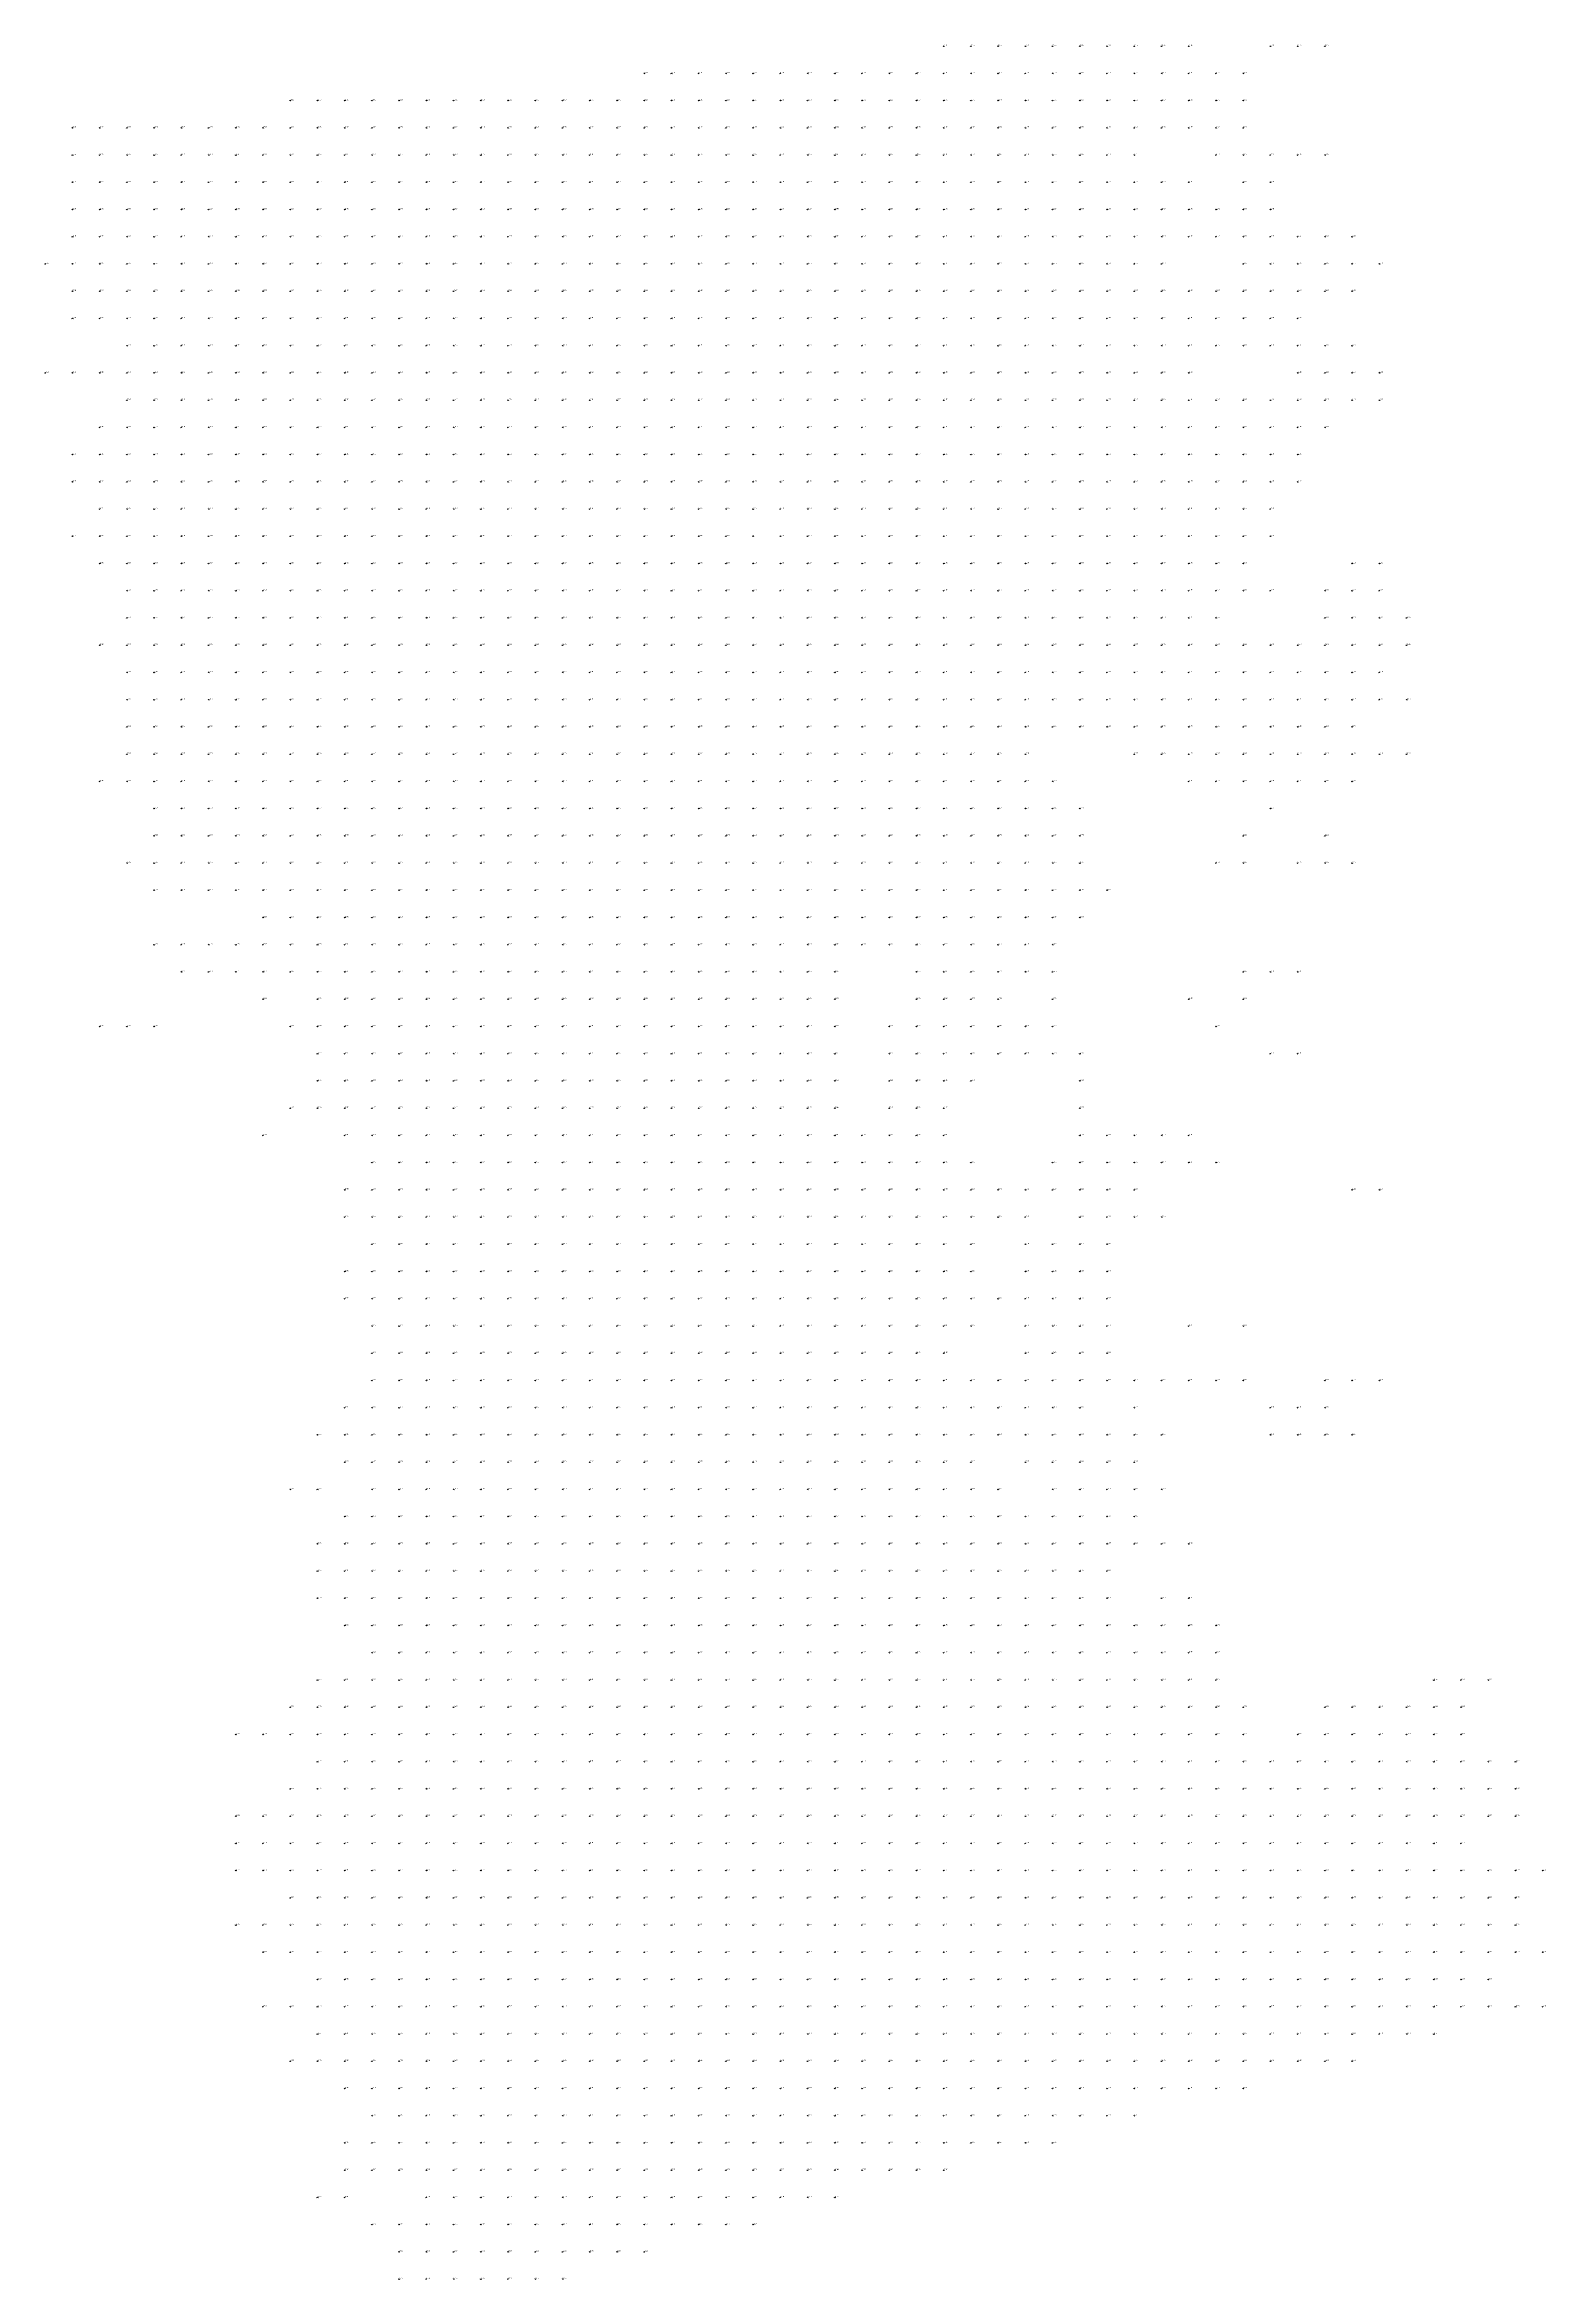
# Model space of a CAD drawing. Extents: x 570945 to 571083, y 5181392 to 5181597.
import ezdxf

# ---------------------------------------------------------------- set-up
doc = ezdxf.new("R2010")
doc.units = 0
doc.layers.add('Soundings', color=1, linetype='CONTINUOUS')

msp = doc.modelspace()

# ---------------------------------------------------------------- linework, layer by layer
at = {"layer": 'Soundings'}
for points in [[(571027.325, 5181596.575), (571027.375, 5181596.625), (571027.425, 5181596.575)], [(571029.825, 5181596.575), (571029.875, 5181596.625), (571029.925, 5181596.575)], [(571032.325, 5181596.575), (571032.375, 5181596.625), (571032.425, 5181596.575)], [(571034.825, 5181596.575), (571034.875, 5181596.625), (571034.925, 5181596.575)], [(571037.325, 5181596.575), (571037.375, 5181596.625), (571037.425, 5181596.575)], [(571039.825, 5181596.575), (571039.875, 5181596.625), (571039.925, 5181596.575)], [(571042.325, 5181596.575), (571042.375, 5181596.625), (571042.425, 5181596.575)], [(571044.825, 5181596.575), (571044.875, 5181596.625), (571044.925, 5181596.575)], [(571047.325, 5181596.575), (571047.375, 5181596.625), (571047.425, 5181596.575)], [(571049.825, 5181596.575), (571049.875, 5181596.625), (571049.925, 5181596.575)], [(571057.325, 5181596.575), (571057.375, 5181596.625), (571057.425, 5181596.575)], [(571059.825, 5181596.575), (571059.875, 5181596.625), (571059.925, 5181596.575)], [(571062.325, 5181596.575), (571062.375, 5181596.625), (571062.425, 5181596.575)], [(570999.825, 5181594.075), (570999.875, 5181594.125), (570999.925, 5181594.075)], [(571002.325, 5181594.075), (571002.375, 5181594.125), (571002.425, 5181594.075)], [(571004.825, 5181594.075), (571004.875, 5181594.125), (571004.925, 5181594.075)], [(571007.325, 5181594.075), (571007.375, 5181594.125), (571007.425, 5181594.075)], [(571009.825, 5181594.075), (571009.875, 5181594.125), (571009.925, 5181594.075)], [(571012.325, 5181594.075), (571012.375, 5181594.125), (571012.425, 5181594.075)], [(571014.825, 5181594.075), (571014.875, 5181594.125), (571014.925, 5181594.075)], [(571017.325, 5181594.075), (571017.375, 5181594.125), (571017.425, 5181594.075)], [(571019.825, 5181594.075), (571019.875, 5181594.125), (571019.925, 5181594.075)], [(571022.325, 5181594.075), (571022.375, 5181594.125), (571022.425, 5181594.075)], [(571024.825, 5181594.075), (571024.875, 5181594.125), (571024.925, 5181594.075)], [(571027.325, 5181594.075), (571027.375, 5181594.125), (571027.425, 5181594.075)], [(571029.825, 5181594.075), (571029.875, 5181594.125), (571029.925, 5181594.075)], [(571032.325, 5181594.075), (571032.375, 5181594.125), (571032.425, 5181594.075)], [(571034.825, 5181594.075), (571034.875, 5181594.125), (571034.925, 5181594.075)], [(571037.325, 5181594.075), (571037.375, 5181594.125), (571037.425, 5181594.075)], [(571039.825, 5181594.075), (571039.875, 5181594.125), (571039.925, 5181594.075)], [(571042.325, 5181594.075), (571042.375, 5181594.125), (571042.425, 5181594.075)], [(571044.825, 5181594.075), (571044.875, 5181594.125), (571044.925, 5181594.075)], [(571047.325, 5181594.075), (571047.375, 5181594.125), (571047.425, 5181594.075)], [(571049.825, 5181594.075), (571049.875, 5181594.125), (571049.925, 5181594.075)], [(571052.325, 5181594.075), (571052.375, 5181594.125), (571052.425, 5181594.075)], [(571054.825, 5181594.075), (571054.875, 5181594.125), (571054.925, 5181594.075)], [(570967.325, 5181591.575), (570967.375, 5181591.625), (570967.425, 5181591.575)], [(570969.825, 5181591.575), (570969.875, 5181591.625), (570969.925, 5181591.575)], [(570972.325, 5181591.575), (570972.375, 5181591.625), (570972.425, 5181591.575)], [(570974.825, 5181591.575), (570974.875, 5181591.625), (570974.925, 5181591.575)], [(570977.325, 5181591.575), (570977.375, 5181591.625), (570977.425, 5181591.575)], [(570979.825, 5181591.575), (570979.875, 5181591.625), (570979.925, 5181591.575)], [(570982.325, 5181591.575), (570982.375, 5181591.625), (570982.425, 5181591.575)], [(570984.825, 5181591.575), (570984.875, 5181591.625), (570984.925, 5181591.575)], [(570987.325, 5181591.575), (570987.375, 5181591.625), (570987.425, 5181591.575)], [(570989.825, 5181591.575), (570989.875, 5181591.625), (570989.925, 5181591.575)], [(570992.325, 5181591.575), (570992.375, 5181591.625), (570992.425, 5181591.575)], [(570994.825, 5181591.575), (570994.875, 5181591.625), (570994.925, 5181591.575)], [(570997.325, 5181591.575), (570997.375, 5181591.625), (570997.425, 5181591.575)], [(570999.825, 5181591.575), (570999.875, 5181591.625), (570999.925, 5181591.575)], [(571002.325, 5181591.575), (571002.375, 5181591.625), (571002.425, 5181591.575)], [(571004.825, 5181591.575), (571004.875, 5181591.625), (571004.925, 5181591.575)], [(571007.325, 5181591.575), (571007.375, 5181591.625), (571007.425, 5181591.575)], [(571009.825, 5181591.575), (571009.875, 5181591.625), (571009.925, 5181591.575)], [(571012.325, 5181591.575), (571012.375, 5181591.625), (571012.425, 5181591.575)], [(571014.825, 5181591.575), (571014.875, 5181591.625), (571014.925, 5181591.575)], [(571017.325, 5181591.575), (571017.375, 5181591.625), (571017.425, 5181591.575)], [(571019.825, 5181591.575), (571019.875, 5181591.625), (571019.925, 5181591.575)], [(571022.325, 5181591.575), (571022.375, 5181591.625), (571022.425, 5181591.575)], [(571024.825, 5181591.575), (571024.875, 5181591.625), (571024.925, 5181591.575)], [(571027.325, 5181591.575), (571027.375, 5181591.625), (571027.425, 5181591.575)], [(571029.825, 5181591.575), (571029.875, 5181591.625), (571029.925, 5181591.575)], [(571032.325, 5181591.575), (571032.375, 5181591.625), (571032.425, 5181591.575)], [(571034.825, 5181591.575), (571034.875, 5181591.625), (571034.925, 5181591.575)], [(571037.325, 5181591.575), (571037.375, 5181591.625), (571037.425, 5181591.575)], [(571039.825, 5181591.575), (571039.875, 5181591.625), (571039.925, 5181591.575)], [(571042.325, 5181591.575), (571042.375, 5181591.625), (571042.425, 5181591.575)], [(571044.825, 5181591.575), (571044.875, 5181591.625), (571044.925, 5181591.575)], [(571047.325, 5181591.575), (571047.375, 5181591.625), (571047.425, 5181591.575)], [(571049.825, 5181591.575), (571049.875, 5181591.625), (571049.925, 5181591.575)], [(571052.325, 5181591.575), (571052.375, 5181591.625), (571052.425, 5181591.575)], [(571054.825, 5181591.575), (571054.875, 5181591.625), (571054.925, 5181591.575)], [(570947.325, 5181589.075), (570947.375, 5181589.125), (570947.425, 5181589.075)], [(570949.825, 5181589.075), (570949.875, 5181589.125), (570949.925, 5181589.075)], [(570952.325, 5181589.075), (570952.375, 5181589.125), (570952.425, 5181589.075)], [(570954.825, 5181589.075), (570954.875, 5181589.125), (570954.925, 5181589.075)], [(570957.325, 5181589.075), (570957.375, 5181589.125), (570957.425, 5181589.075)], [(570959.825, 5181589.075), (570959.875, 5181589.125), (570959.925, 5181589.075)], [(570962.325, 5181589.075), (570962.375, 5181589.125), (570962.425, 5181589.075)], [(570964.825, 5181589.075), (570964.875, 5181589.125), (570964.925, 5181589.075)], [(570967.325, 5181589.075), (570967.375, 5181589.125), (570967.425, 5181589.075)], [(570969.825, 5181589.075), (570969.875, 5181589.125), (570969.925, 5181589.075)], [(570972.325, 5181589.075), (570972.375, 5181589.125), (570972.425, 5181589.075)], [(570974.825, 5181589.075), (570974.875, 5181589.125), (570974.925, 5181589.075)], [(570977.325, 5181589.075), (570977.375, 5181589.125), (570977.425, 5181589.075)], [(570979.825, 5181589.075), (570979.875, 5181589.125), (570979.925, 5181589.075)], [(570982.325, 5181589.075), (570982.375, 5181589.125), (570982.425, 5181589.075)], [(570984.825, 5181589.075), (570984.875, 5181589.125), (570984.925, 5181589.075)], [(570987.325, 5181589.075), (570987.375, 5181589.125), (570987.425, 5181589.075)], [(570989.825, 5181589.075), (570989.875, 5181589.125), (570989.925, 5181589.075)], [(570992.325, 5181589.075), (570992.375, 5181589.125), (570992.425, 5181589.075)], [(570994.825, 5181589.075), (570994.875, 5181589.125), (570994.925, 5181589.075)], [(570997.325, 5181589.075), (570997.375, 5181589.125), (570997.425, 5181589.075)], [(570999.825, 5181589.075), (570999.875, 5181589.125), (570999.925, 5181589.075)], [(571002.325, 5181589.075), (571002.375, 5181589.125), (571002.425, 5181589.075)], [(571004.825, 5181589.075), (571004.875, 5181589.125), (571004.925, 5181589.075)], [(571007.325, 5181589.075), (571007.375, 5181589.125), (571007.425, 5181589.075)], [(571009.825, 5181589.075), (571009.875, 5181589.125), (571009.925, 5181589.075)], [(571012.325, 5181589.075), (571012.375, 5181589.125), (571012.425, 5181589.075)], [(571014.825, 5181589.075), (571014.875, 5181589.125), (571014.925, 5181589.075)], [(571017.325, 5181589.075), (571017.375, 5181589.125), (571017.425, 5181589.075)], [(571019.825, 5181589.075), (571019.875, 5181589.125), (571019.925, 5181589.075)], [(571022.325, 5181589.075), (571022.375, 5181589.125), (571022.425, 5181589.075)], [(571024.825, 5181589.075), (571024.875, 5181589.125), (571024.925, 5181589.075)], [(571027.325, 5181589.075), (571027.375, 5181589.125), (571027.425, 5181589.075)], [(571029.825, 5181589.075), (571029.875, 5181589.125), (571029.925, 5181589.075)], [(571032.325, 5181589.075), (571032.375, 5181589.125), (571032.425, 5181589.075)], [(571034.825, 5181589.075), (571034.875, 5181589.125), (571034.925, 5181589.075)], [(571037.325, 5181589.075), (571037.375, 5181589.125), (571037.425, 5181589.075)], [(571039.825, 5181589.075), (571039.875, 5181589.125), (571039.925, 5181589.075)], [(571042.325, 5181589.075), (571042.375, 5181589.125), (571042.425, 5181589.075)], [(571044.825, 5181589.075), (571044.875, 5181589.125), (571044.925, 5181589.075)], [(571047.325, 5181589.075), (571047.375, 5181589.125), (571047.425, 5181589.075)], [(571049.825, 5181589.075), (571049.875, 5181589.125), (571049.925, 5181589.075)], [(571052.325, 5181589.075), (571052.375, 5181589.125), (571052.425, 5181589.075)], [(571054.825, 5181589.075), (571054.875, 5181589.125), (571054.925, 5181589.075)], [(570947.325, 5181586.575), (570947.375, 5181586.625), (570947.425, 5181586.575)], [(570949.825, 5181586.575), (570949.875, 5181586.625), (570949.925, 5181586.575)], [(570952.325, 5181586.575), (570952.375, 5181586.625), (570952.425, 5181586.575)], [(570954.825, 5181586.575), (570954.875, 5181586.625), (570954.925, 5181586.575)], [(570957.325, 5181586.575), (570957.375, 5181586.625), (570957.425, 5181586.575)], [(570959.825, 5181586.575), (570959.875, 5181586.625), (570959.925, 5181586.575)], [(570962.325, 5181586.575), (570962.375, 5181586.625), (570962.425, 5181586.575)], [(570964.825, 5181586.575), (570964.875, 5181586.625), (570964.925, 5181586.575)], [(570967.325, 5181586.575), (570967.375, 5181586.625), (570967.425, 5181586.575)], [(570969.825, 5181586.575), (570969.875, 5181586.625), (570969.925, 5181586.575)], [(570972.325, 5181586.575), (570972.375, 5181586.625), (570972.425, 5181586.575)], [(570974.825, 5181586.575), (570974.875, 5181586.625), (570974.925, 5181586.575)], [(570977.325, 5181586.575), (570977.375, 5181586.625), (570977.425, 5181586.575)], [(570979.825, 5181586.575), (570979.875, 5181586.625), (570979.925, 5181586.575)], [(570982.325, 5181586.575), (570982.375, 5181586.625), (570982.425, 5181586.575)], [(570984.825, 5181586.575), (570984.875, 5181586.625), (570984.925, 5181586.575)], [(570987.325, 5181586.575), (570987.375, 5181586.625), (570987.425, 5181586.575)], [(570989.825, 5181586.575), (570989.875, 5181586.625), (570989.925, 5181586.575)], [(570992.325, 5181586.575), (570992.375, 5181586.625), (570992.425, 5181586.575)], [(570994.825, 5181586.575), (570994.875, 5181586.625), (570994.925, 5181586.575)], [(570997.325, 5181586.575), (570997.375, 5181586.625), (570997.425, 5181586.575)], [(570999.825, 5181586.575), (570999.875, 5181586.625), (570999.925, 5181586.575)], [(571002.325, 5181586.575), (571002.375, 5181586.625), (571002.425, 5181586.575)], [(571004.825, 5181586.575), (571004.875, 5181586.625), (571004.925, 5181586.575)], [(571007.325, 5181586.575), (571007.375, 5181586.625), (571007.425, 5181586.575)], [(571009.825, 5181586.575), (571009.875, 5181586.625), (571009.925, 5181586.575)], [(571012.325, 5181586.575), (571012.375, 5181586.625), (571012.425, 5181586.575)], [(571014.825, 5181586.575), (571014.875, 5181586.625), (571014.925, 5181586.575)], [(571017.325, 5181586.575), (571017.375, 5181586.625), (571017.425, 5181586.575)], [(571019.825, 5181586.575), (571019.875, 5181586.625), (571019.925, 5181586.575)], [(571022.325, 5181586.575), (571022.375, 5181586.625), (571022.425, 5181586.575)], [(571024.825, 5181586.575), (571024.875, 5181586.625), (571024.925, 5181586.575)], [(571027.325, 5181586.575), (571027.375, 5181586.625), (571027.425, 5181586.575)], [(571029.825, 5181586.575), (571029.875, 5181586.625), (571029.925, 5181586.575)], [(571032.325, 5181586.575), (571032.375, 5181586.625), (571032.425, 5181586.575)], [(571034.825, 5181586.575), (571034.875, 5181586.625), (571034.925, 5181586.575)], [(571037.325, 5181586.575), (571037.375, 5181586.625), (571037.425, 5181586.575)], [(571039.825, 5181586.575), (571039.875, 5181586.625), (571039.925, 5181586.575)], [(571042.325, 5181586.575), (571042.375, 5181586.625), (571042.425, 5181586.575)], [(571044.825, 5181586.575), (571044.875, 5181586.625), (571044.925, 5181586.575)], [(571052.325, 5181586.575), (571052.375, 5181586.625), (571052.425, 5181586.575)], [(571054.825, 5181586.575), (571054.875, 5181586.625), (571054.925, 5181586.575)], [(571057.325, 5181586.575), (571057.375, 5181586.625), (571057.425, 5181586.575)], [(571059.825, 5181586.575), (571059.875, 5181586.625), (571059.925, 5181586.575)], [(571062.325, 5181586.575), (571062.375, 5181586.625), (571062.425, 5181586.575)], [(570947.325, 5181584.075), (570947.375, 5181584.125), (570947.425, 5181584.075)], [(570949.825, 5181584.075), (570949.875, 5181584.125), (570949.925, 5181584.075)], [(570952.325, 5181584.075), (570952.375, 5181584.125), (570952.425, 5181584.075)], [(570954.825, 5181584.075), (570954.875, 5181584.125), (570954.925, 5181584.075)], [(570957.325, 5181584.075), (570957.375, 5181584.125), (570957.425, 5181584.075)], [(570959.825, 5181584.075), (570959.875, 5181584.125), (570959.925, 5181584.075)], [(570962.325, 5181584.075), (570962.375, 5181584.125), (570962.425, 5181584.075)], [(570964.825, 5181584.075), (570964.875, 5181584.125), (570964.925, 5181584.075)], [(570967.325, 5181584.075), (570967.375, 5181584.125), (570967.425, 5181584.075)], [(570969.825, 5181584.075), (570969.875, 5181584.125), (570969.925, 5181584.075)], [(570972.325, 5181584.075), (570972.375, 5181584.125), (570972.425, 5181584.075)], [(570974.825, 5181584.075), (570974.875, 5181584.125), (570974.925, 5181584.075)], [(570977.325, 5181584.075), (570977.375, 5181584.125), (570977.425, 5181584.075)], [(570979.825, 5181584.075), (570979.875, 5181584.125), (570979.925, 5181584.075)], [(570982.325, 5181584.075), (570982.375, 5181584.125), (570982.425, 5181584.075)], [(570984.825, 5181584.075), (570984.875, 5181584.125), (570984.925, 5181584.075)], [(570987.325, 5181584.075), (570987.375, 5181584.125), (570987.425, 5181584.075)], [(570989.825, 5181584.075), (570989.875, 5181584.125), (570989.925, 5181584.075)], [(570992.325, 5181584.075), (570992.375, 5181584.125), (570992.425, 5181584.075)], [(570994.825, 5181584.075), (570994.875, 5181584.125), (570994.925, 5181584.075)], [(570997.325, 5181584.075), (570997.375, 5181584.125), (570997.425, 5181584.075)], [(570999.825, 5181584.075), (570999.875, 5181584.125), (570999.925, 5181584.075)], [(571002.325, 5181584.075), (571002.375, 5181584.125), (571002.425, 5181584.075)], [(571004.825, 5181584.075), (571004.875, 5181584.125), (571004.925, 5181584.075)], [(571007.325, 5181584.075), (571007.375, 5181584.125), (571007.425, 5181584.075)], [(571009.825, 5181584.075), (571009.875, 5181584.125), (571009.925, 5181584.075)], [(571012.325, 5181584.075), (571012.375, 5181584.125), (571012.425, 5181584.075)], [(571014.825, 5181584.075), (571014.875, 5181584.125), (571014.925, 5181584.075)], [(571017.325, 5181584.075), (571017.375, 5181584.125), (571017.425, 5181584.075)], [(571019.825, 5181584.075), (571019.875, 5181584.125), (571019.925, 5181584.075)], [(571022.325, 5181584.075), (571022.375, 5181584.125), (571022.425, 5181584.075)], [(571024.825, 5181584.075), (571024.875, 5181584.125), (571024.925, 5181584.075)], [(571027.325, 5181584.075), (571027.375, 5181584.125), (571027.425, 5181584.075)], [(571029.825, 5181584.075), (571029.875, 5181584.125), (571029.925, 5181584.075)], [(571032.325, 5181584.075), (571032.375, 5181584.125), (571032.425, 5181584.075)], [(571034.825, 5181584.075), (571034.875, 5181584.125), (571034.925, 5181584.075)], [(571037.325, 5181584.075), (571037.375, 5181584.125), (571037.425, 5181584.075)], [(571039.825, 5181584.075), (571039.875, 5181584.125), (571039.925, 5181584.075)], [(571042.325, 5181584.075), (571042.375, 5181584.125), (571042.425, 5181584.075)], [(571044.825, 5181584.075), (571044.875, 5181584.125), (571044.925, 5181584.075)], [(571047.325, 5181584.075), (571047.375, 5181584.125), (571047.425, 5181584.075)], [(571049.825, 5181584.075), (571049.875, 5181584.125), (571049.925, 5181584.075)], [(571054.825, 5181584.075), (571054.875, 5181584.125), (571054.925, 5181584.075)], [(571057.325, 5181584.075), (571057.375, 5181584.125), (571057.425, 5181584.075)], [(570947.325, 5181581.575), (570947.375, 5181581.625), (570947.425, 5181581.575)], [(570949.825, 5181581.575), (570949.875, 5181581.625), (570949.925, 5181581.575)], [(570952.325, 5181581.575), (570952.375, 5181581.625), (570952.425, 5181581.575)], [(570954.825, 5181581.575), (570954.875, 5181581.625), (570954.925, 5181581.575)], [(570957.325, 5181581.575), (570957.375, 5181581.625), (570957.425, 5181581.575)], [(570959.825, 5181581.575), (570959.875, 5181581.625), (570959.925, 5181581.575)], [(570962.325, 5181581.575), (570962.375, 5181581.625), (570962.425, 5181581.575)], [(570964.825, 5181581.575), (570964.875, 5181581.625), (570964.925, 5181581.575)], [(570967.325, 5181581.575), (570967.375, 5181581.625), (570967.425, 5181581.575)], [(570969.825, 5181581.575), (570969.875, 5181581.625), (570969.925, 5181581.575)], [(570972.325, 5181581.575), (570972.375, 5181581.625), (570972.425, 5181581.575)], [(570974.825, 5181581.575), (570974.875, 5181581.625), (570974.925, 5181581.575)], [(570977.325, 5181581.575), (570977.375, 5181581.625), (570977.425, 5181581.575)], [(570979.825, 5181581.575), (570979.875, 5181581.625), (570979.925, 5181581.575)], [(570982.325, 5181581.575), (570982.375, 5181581.625), (570982.425, 5181581.575)], [(570984.825, 5181581.575), (570984.875, 5181581.625), (570984.925, 5181581.575)], [(570987.325, 5181581.575), (570987.375, 5181581.625), (570987.425, 5181581.575)], [(570989.825, 5181581.575), (570989.875, 5181581.625), (570989.925, 5181581.575)], [(570992.325, 5181581.575), (570992.375, 5181581.625), (570992.425, 5181581.575)], [(570994.825, 5181581.575), (570994.875, 5181581.625), (570994.925, 5181581.575)], [(570997.325, 5181581.575), (570997.375, 5181581.625), (570997.425, 5181581.575)], [(570999.825, 5181581.575), (570999.875, 5181581.625), (570999.925, 5181581.575)], [(571002.325, 5181581.575), (571002.375, 5181581.625), (571002.425, 5181581.575)], [(571004.825, 5181581.575), (571004.875, 5181581.625), (571004.925, 5181581.575)], [(571007.325, 5181581.575), (571007.375, 5181581.625), (571007.425, 5181581.575)], [(571009.825, 5181581.575), (571009.875, 5181581.625), (571009.925, 5181581.575)], [(571012.325, 5181581.575), (571012.375, 5181581.625), (571012.425, 5181581.575)], [(571014.825, 5181581.575), (571014.875, 5181581.625), (571014.925, 5181581.575)], [(571017.325, 5181581.575), (571017.375, 5181581.625), (571017.425, 5181581.575)], [(571019.825, 5181581.575), (571019.875, 5181581.625), (571019.925, 5181581.575)], [(571022.325, 5181581.575), (571022.375, 5181581.625), (571022.425, 5181581.575)], [(571024.825, 5181581.575), (571024.875, 5181581.625), (571024.925, 5181581.575)], [(571027.325, 5181581.575), (571027.375, 5181581.625), (571027.425, 5181581.575)], [(571029.825, 5181581.575), (571029.875, 5181581.625), (571029.925, 5181581.575)], [(571032.325, 5181581.575), (571032.375, 5181581.625), (571032.425, 5181581.575)], [(571034.825, 5181581.575), (571034.875, 5181581.625), (571034.925, 5181581.575)], [(571037.325, 5181581.575), (571037.375, 5181581.625), (571037.425, 5181581.575)], [(571039.825, 5181581.575), (571039.875, 5181581.625), (571039.925, 5181581.575)], [(571042.325, 5181581.575), (571042.375, 5181581.625), (571042.425, 5181581.575)], [(571044.825, 5181581.575), (571044.875, 5181581.625), (571044.925, 5181581.575)], [(571047.325, 5181581.575), (571047.375, 5181581.625), (571047.425, 5181581.575)], [(571049.825, 5181581.575), (571049.875, 5181581.625), (571049.925, 5181581.575)], [(571052.325, 5181581.575), (571052.375, 5181581.625), (571052.425, 5181581.575)], [(571054.825, 5181581.575), (571054.875, 5181581.625), (571054.925, 5181581.575)], [(571057.325, 5181581.575), (571057.375, 5181581.625), (571057.425, 5181581.575)], [(570947.325, 5181579.075), (570947.375, 5181579.125), (570947.425, 5181579.075)], [(570949.825, 5181579.075), (570949.875, 5181579.125), (570949.925, 5181579.075)], [(570952.325, 5181579.075), (570952.375, 5181579.125), (570952.425, 5181579.075)], [(570954.825, 5181579.075), (570954.875, 5181579.125), (570954.925, 5181579.075)], [(570957.325, 5181579.075), (570957.375, 5181579.125), (570957.425, 5181579.075)], [(570959.825, 5181579.075), (570959.875, 5181579.125), (570959.925, 5181579.075)], [(570962.325, 5181579.075), (570962.375, 5181579.125), (570962.425, 5181579.075)], [(570964.825, 5181579.075), (570964.875, 5181579.125), (570964.925, 5181579.075)], [(570967.325, 5181579.075), (570967.375, 5181579.125), (570967.425, 5181579.075)], [(570969.825, 5181579.075), (570969.875, 5181579.125), (570969.925, 5181579.075)], [(570972.325, 5181579.075), (570972.375, 5181579.125), (570972.425, 5181579.075)], [(570974.825, 5181579.075), (570974.875, 5181579.125), (570974.925, 5181579.075)], [(570977.325, 5181579.075), (570977.375, 5181579.125), (570977.425, 5181579.075)], [(570979.825, 5181579.075), (570979.875, 5181579.125), (570979.925, 5181579.075)], [(570982.325, 5181579.075), (570982.375, 5181579.125), (570982.425, 5181579.075)], [(570984.825, 5181579.075), (570984.875, 5181579.125), (570984.925, 5181579.075)], [(570987.325, 5181579.075), (570987.375, 5181579.125), (570987.425, 5181579.075)], [(570989.825, 5181579.075), (570989.875, 5181579.125), (570989.925, 5181579.075)], [(570992.325, 5181579.075), (570992.375, 5181579.125), (570992.425, 5181579.075)], [(570994.825, 5181579.075), (570994.875, 5181579.125), (570994.925, 5181579.075)], [(570997.325, 5181579.075), (570997.375, 5181579.125), (570997.425, 5181579.075)], [(570999.825, 5181579.075), (570999.875, 5181579.125), (570999.925, 5181579.075)], [(571002.325, 5181579.075), (571002.375, 5181579.125), (571002.425, 5181579.075)], [(571004.825, 5181579.075), (571004.875, 5181579.125), (571004.925, 5181579.075)], [(571007.325, 5181579.075), (571007.375, 5181579.125), (571007.425, 5181579.075)], [(571009.825, 5181579.075), (571009.875, 5181579.125), (571009.925, 5181579.075)], [(571012.325, 5181579.075), (571012.375, 5181579.125), (571012.425, 5181579.075)], [(571014.825, 5181579.075), (571014.875, 5181579.125), (571014.925, 5181579.075)], [(571017.325, 5181579.075), (571017.375, 5181579.125), (571017.425, 5181579.075)], [(571019.825, 5181579.075), (571019.875, 5181579.125), (571019.925, 5181579.075)], [(571022.325, 5181579.075), (571022.375, 5181579.125), (571022.425, 5181579.075)], [(571024.825, 5181579.075), (571024.875, 5181579.125), (571024.925, 5181579.075)], [(571027.325, 5181579.075), (571027.375, 5181579.125), (571027.425, 5181579.075)], [(571029.825, 5181579.075), (571029.875, 5181579.125), (571029.925, 5181579.075)], [(571032.325, 5181579.075), (571032.375, 5181579.125), (571032.425, 5181579.075)], [(571034.825, 5181579.075), (571034.875, 5181579.125), (571034.925, 5181579.075)], [(571037.325, 5181579.075), (571037.375, 5181579.125), (571037.425, 5181579.075)], [(571039.825, 5181579.075), (571039.875, 5181579.125), (571039.925, 5181579.075)], [(571042.325, 5181579.075), (571042.375, 5181579.125), (571042.425, 5181579.075)], [(571044.825, 5181579.075), (571044.875, 5181579.125), (571044.925, 5181579.075)], [(571047.325, 5181579.075), (571047.375, 5181579.125), (571047.425, 5181579.075)], [(571049.825, 5181579.075), (571049.875, 5181579.125), (571049.925, 5181579.075)], [(571052.325, 5181579.075), (571052.375, 5181579.125), (571052.425, 5181579.075)], [(571054.825, 5181579.075), (571054.875, 5181579.125), (571054.925, 5181579.075)], [(571057.325, 5181579.075), (571057.375, 5181579.125), (571057.425, 5181579.075)], [(571059.825, 5181579.075), (571059.875, 5181579.125), (571059.925, 5181579.075)], [(571062.325, 5181579.075), (571062.375, 5181579.125), (571062.425, 5181579.075)], [(571064.825, 5181579.075), (571064.875, 5181579.125), (571064.925, 5181579.075)], [(570944.825, 5181576.575), (570944.875, 5181576.625), (570944.925, 5181576.575)], [(570947.325, 5181576.575), (570947.375, 5181576.625), (570947.425, 5181576.575)], [(570949.825, 5181576.575), (570949.875, 5181576.625), (570949.925, 5181576.575)], [(570952.325, 5181576.575), (570952.375, 5181576.625), (570952.425, 5181576.575)], [(570954.825, 5181576.575), (570954.875, 5181576.625), (570954.925, 5181576.575)], [(570957.325, 5181576.575), (570957.375, 5181576.625), (570957.425, 5181576.575)], [(570959.825, 5181576.575), (570959.875, 5181576.625), (570959.925, 5181576.575)], [(570962.325, 5181576.575), (570962.375, 5181576.625), (570962.425, 5181576.575)], [(570964.825, 5181576.575), (570964.875, 5181576.625), (570964.925, 5181576.575)], [(570967.325, 5181576.575), (570967.375, 5181576.625), (570967.425, 5181576.575)], [(570969.825, 5181576.575), (570969.875, 5181576.625), (570969.925, 5181576.575)], [(570972.325, 5181576.575), (570972.375, 5181576.625), (570972.425, 5181576.575)], [(570974.825, 5181576.575), (570974.875, 5181576.625), (570974.925, 5181576.575)], [(570977.325, 5181576.575), (570977.375, 5181576.625), (570977.425, 5181576.575)], [(570979.825, 5181576.575), (570979.875, 5181576.625), (570979.925, 5181576.575)], [(570982.325, 5181576.575), (570982.375, 5181576.625), (570982.425, 5181576.575)], [(570984.825, 5181576.575), (570984.875, 5181576.625), (570984.925, 5181576.575)], [(570987.325, 5181576.575), (570987.375, 5181576.625), (570987.425, 5181576.575)], [(570989.825, 5181576.575), (570989.875, 5181576.625), (570989.925, 5181576.575)], [(570992.325, 5181576.575), (570992.375, 5181576.625), (570992.425, 5181576.575)], [(570994.825, 5181576.575), (570994.875, 5181576.625), (570994.925, 5181576.575)], [(570997.325, 5181576.575), (570997.375, 5181576.625), (570997.425, 5181576.575)], [(570999.825, 5181576.575), (570999.875, 5181576.625), (570999.925, 5181576.575)], [(571002.325, 5181576.575), (571002.375, 5181576.625), (571002.425, 5181576.575)], [(571004.825, 5181576.575), (571004.875, 5181576.625), (571004.925, 5181576.575)], [(571007.325, 5181576.575), (571007.375, 5181576.625), (571007.425, 5181576.575)], [(571009.825, 5181576.575), (571009.875, 5181576.625), (571009.925, 5181576.575)], [(571012.325, 5181576.575), (571012.375, 5181576.625), (571012.425, 5181576.575)], [(571014.825, 5181576.575), (571014.875, 5181576.625), (571014.925, 5181576.575)], [(571017.325, 5181576.575), (571017.375, 5181576.625), (571017.425, 5181576.575)], [(571019.825, 5181576.575), (571019.875, 5181576.625), (571019.925, 5181576.575)], [(571022.325, 5181576.575), (571022.375, 5181576.625), (571022.425, 5181576.575)], [(571024.825, 5181576.575), (571024.875, 5181576.625), (571024.925, 5181576.575)], [(571027.325, 5181576.575), (571027.375, 5181576.625), (571027.425, 5181576.575)], [(571029.825, 5181576.575), (571029.875, 5181576.625), (571029.925, 5181576.575)], [(571032.325, 5181576.575), (571032.375, 5181576.625), (571032.425, 5181576.575)], [(571034.825, 5181576.575), (571034.875, 5181576.625), (571034.925, 5181576.575)], [(571037.325, 5181576.575), (571037.375, 5181576.625), (571037.425, 5181576.575)], [(571039.825, 5181576.575), (571039.875, 5181576.625), (571039.925, 5181576.575)], [(571042.325, 5181576.575), (571042.375, 5181576.625), (571042.425, 5181576.575)], [(571044.825, 5181576.575), (571044.875, 5181576.625), (571044.925, 5181576.575)], [(571047.325, 5181576.575), (571047.375, 5181576.625), (571047.425, 5181576.575)], [(571054.825, 5181576.575), (571054.875, 5181576.625), (571054.925, 5181576.575)], [(571057.325, 5181576.575), (571057.375, 5181576.625), (571057.425, 5181576.575)], [(571059.825, 5181576.575), (571059.875, 5181576.625), (571059.925, 5181576.575)], [(571062.325, 5181576.575), (571062.375, 5181576.625), (571062.425, 5181576.575)], [(571064.825, 5181576.575), (571064.875, 5181576.625), (571064.925, 5181576.575)], [(571067.325, 5181576.575), (571067.375, 5181576.625), (571067.425, 5181576.575)], [(570947.325, 5181574.075), (570947.375, 5181574.125), (570947.425, 5181574.075)], [(570949.825, 5181574.075), (570949.875, 5181574.125), (570949.925, 5181574.075)], [(570952.325, 5181574.075), (570952.375, 5181574.125), (570952.425, 5181574.075)], [(570954.825, 5181574.075), (570954.875, 5181574.125), (570954.925, 5181574.075)], [(570957.325, 5181574.075), (570957.375, 5181574.125), (570957.425, 5181574.075)], [(570959.825, 5181574.075), (570959.875, 5181574.125), (570959.925, 5181574.075)], [(570962.325, 5181574.075), (570962.375, 5181574.125), (570962.425, 5181574.075)], [(570964.825, 5181574.075), (570964.875, 5181574.125), (570964.925, 5181574.075)], [(570967.325, 5181574.075), (570967.375, 5181574.125), (570967.425, 5181574.075)], [(570969.825, 5181574.075), (570969.875, 5181574.125), (570969.925, 5181574.075)], [(570972.325, 5181574.075), (570972.375, 5181574.125), (570972.425, 5181574.075)], [(570974.825, 5181574.075), (570974.875, 5181574.125), (570974.925, 5181574.075)], [(570977.325, 5181574.075), (570977.375, 5181574.125), (570977.425, 5181574.075)], [(570979.825, 5181574.075), (570979.875, 5181574.125), (570979.925, 5181574.075)], [(570982.325, 5181574.075), (570982.375, 5181574.125), (570982.425, 5181574.075)], [(570984.825, 5181574.075), (570984.875, 5181574.125), (570984.925, 5181574.075)], [(570987.325, 5181574.075), (570987.375, 5181574.125), (570987.425, 5181574.075)], [(570989.825, 5181574.075), (570989.875, 5181574.125), (570989.925, 5181574.075)], [(570992.325, 5181574.075), (570992.375, 5181574.125), (570992.425, 5181574.075)], [(570994.825, 5181574.075), (570994.875, 5181574.125), (570994.925, 5181574.075)], [(570997.325, 5181574.075), (570997.375, 5181574.125), (570997.425, 5181574.075)], [(570999.825, 5181574.075), (570999.875, 5181574.125), (570999.925, 5181574.075)], [(571002.325, 5181574.075), (571002.375, 5181574.125), (571002.425, 5181574.075)], [(571004.825, 5181574.075), (571004.875, 5181574.125), (571004.925, 5181574.075)], [(571007.325, 5181574.075), (571007.375, 5181574.125), (571007.425, 5181574.075)], [(571009.825, 5181574.075), (571009.875, 5181574.125), (571009.925, 5181574.075)], [(571012.325, 5181574.075), (571012.375, 5181574.125), (571012.425, 5181574.075)], [(571014.825, 5181574.075), (571014.875, 5181574.125), (571014.925, 5181574.075)], [(571017.325, 5181574.075), (571017.375, 5181574.125), (571017.425, 5181574.075)], [(571019.825, 5181574.075), (571019.875, 5181574.125), (571019.925, 5181574.075)], [(571022.325, 5181574.075), (571022.375, 5181574.125), (571022.425, 5181574.075)], [(571024.825, 5181574.075), (571024.875, 5181574.125), (571024.925, 5181574.075)], [(571027.325, 5181574.075), (571027.375, 5181574.125), (571027.425, 5181574.075)], [(571029.825, 5181574.075), (571029.875, 5181574.125), (571029.925, 5181574.075)], [(571032.325, 5181574.075), (571032.375, 5181574.125), (571032.425, 5181574.075)], [(571034.825, 5181574.075), (571034.875, 5181574.125), (571034.925, 5181574.075)], [(571037.325, 5181574.075), (571037.375, 5181574.125), (571037.425, 5181574.075)], [(571039.825, 5181574.075), (571039.875, 5181574.125), (571039.925, 5181574.075)], [(571042.325, 5181574.075), (571042.375, 5181574.125), (571042.425, 5181574.075)], [(571044.825, 5181574.075), (571044.875, 5181574.125), (571044.925, 5181574.075)], [(571047.325, 5181574.075), (571047.375, 5181574.125), (571047.425, 5181574.075)], [(571049.825, 5181574.075), (571049.875, 5181574.125), (571049.925, 5181574.075)], [(571052.325, 5181574.075), (571052.375, 5181574.125), (571052.425, 5181574.075)], [(571054.825, 5181574.075), (571054.875, 5181574.125), (571054.925, 5181574.075)], [(571057.325, 5181574.075), (571057.375, 5181574.125), (571057.425, 5181574.075)], [(571059.825, 5181574.075), (571059.875, 5181574.125), (571059.925, 5181574.075)], [(571062.325, 5181574.075), (571062.375, 5181574.125), (571062.425, 5181574.075)], [(571064.825, 5181574.075), (571064.875, 5181574.125), (571064.925, 5181574.075)], [(570947.325, 5181571.575), (570947.375, 5181571.625), (570947.425, 5181571.575)], [(570949.825, 5181571.575), (570949.875, 5181571.625), (570949.925, 5181571.575)], [(570952.325, 5181571.575), (570952.375, 5181571.625), (570952.425, 5181571.575)], [(570954.825, 5181571.575), (570954.875, 5181571.625), (570954.925, 5181571.575)], [(570957.325, 5181571.575), (570957.375, 5181571.625), (570957.425, 5181571.575)], [(570959.825, 5181571.575), (570959.875, 5181571.625), (570959.925, 5181571.575)], [(570962.325, 5181571.575), (570962.375, 5181571.625), (570962.425, 5181571.575)], [(570964.825, 5181571.575), (570964.875, 5181571.625), (570964.925, 5181571.575)], [(570967.325, 5181571.575), (570967.375, 5181571.625), (570967.425, 5181571.575)], [(570969.825, 5181571.575), (570969.875, 5181571.625), (570969.925, 5181571.575)], [(570972.325, 5181571.575), (570972.375, 5181571.625), (570972.425, 5181571.575)], [(570974.825, 5181571.575), (570974.875, 5181571.625), (570974.925, 5181571.575)], [(570977.325, 5181571.575), (570977.375, 5181571.625), (570977.425, 5181571.575)], [(570979.825, 5181571.575), (570979.875, 5181571.625), (570979.925, 5181571.575)], [(570982.325, 5181571.575), (570982.375, 5181571.625), (570982.425, 5181571.575)], [(570984.825, 5181571.575), (570984.875, 5181571.625), (570984.925, 5181571.575)], [(570987.325, 5181571.575), (570987.375, 5181571.625), (570987.425, 5181571.575)], [(570989.825, 5181571.575), (570989.875, 5181571.625), (570989.925, 5181571.575)], [(570992.325, 5181571.575), (570992.375, 5181571.625), (570992.425, 5181571.575)], [(570994.825, 5181571.575), (570994.875, 5181571.625), (570994.925, 5181571.575)], [(570997.325, 5181571.575), (570997.375, 5181571.625), (570997.425, 5181571.575)], [(570999.825, 5181571.575), (570999.875, 5181571.625), (570999.925, 5181571.575)], [(571002.325, 5181571.575), (571002.375, 5181571.625), (571002.425, 5181571.575)], [(571004.825, 5181571.575), (571004.875, 5181571.625), (571004.925, 5181571.575)], [(571007.325, 5181571.575), (571007.375, 5181571.625), (571007.425, 5181571.575)], [(571009.825, 5181571.575), (571009.875, 5181571.625), (571009.925, 5181571.575)], [(571012.325, 5181571.575), (571012.375, 5181571.625), (571012.425, 5181571.575)], [(571014.825, 5181571.575), (571014.875, 5181571.625), (571014.925, 5181571.575)], [(571017.325, 5181571.575), (571017.375, 5181571.625), (571017.425, 5181571.575)], [(571019.825, 5181571.575), (571019.875, 5181571.625), (571019.925, 5181571.575)], [(571022.325, 5181571.575), (571022.375, 5181571.625), (571022.425, 5181571.575)], [(571024.825, 5181571.575), (571024.875, 5181571.625), (571024.925, 5181571.575)], [(571027.325, 5181571.575), (571027.375, 5181571.625), (571027.425, 5181571.575)], [(571029.825, 5181571.575), (571029.875, 5181571.625), (571029.925, 5181571.575)], [(571032.325, 5181571.575), (571032.375, 5181571.625), (571032.425, 5181571.575)], [(571034.825, 5181571.575), (571034.875, 5181571.625), (571034.925, 5181571.575)], [(571037.325, 5181571.575), (571037.375, 5181571.625), (571037.425, 5181571.575)], [(571039.825, 5181571.575), (571039.875, 5181571.625), (571039.925, 5181571.575)], [(571042.325, 5181571.575), (571042.375, 5181571.625), (571042.425, 5181571.575)], [(571044.825, 5181571.575), (571044.875, 5181571.625), (571044.925, 5181571.575)], [(571047.325, 5181571.575), (571047.375, 5181571.625), (571047.425, 5181571.575)], [(571049.825, 5181571.575), (571049.875, 5181571.625), (571049.925, 5181571.575)], [(571052.325, 5181571.575), (571052.375, 5181571.625), (571052.425, 5181571.575)], [(571054.825, 5181571.575), (571054.875, 5181571.625), (571054.925, 5181571.575)], [(571057.325, 5181571.575), (571057.375, 5181571.625), (571057.425, 5181571.575)], [(571059.825, 5181571.575), (571059.875, 5181571.625), (571059.925, 5181571.575)], [(570952.325, 5181569.075), (570952.375, 5181569.125), (570952.425, 5181569.075)], [(570954.825, 5181569.075), (570954.875, 5181569.125), (570954.925, 5181569.075)], [(570957.325, 5181569.075), (570957.375, 5181569.125), (570957.425, 5181569.075)], [(570959.825, 5181569.075), (570959.875, 5181569.125), (570959.925, 5181569.075)], [(570962.325, 5181569.075), (570962.375, 5181569.125), (570962.425, 5181569.075)], [(570964.825, 5181569.075), (570964.875, 5181569.125), (570964.925, 5181569.075)], [(570967.325, 5181569.075), (570967.375, 5181569.125), (570967.425, 5181569.075)], [(570969.825, 5181569.075), (570969.875, 5181569.125), (570969.925, 5181569.075)], [(570972.325, 5181569.075), (570972.375, 5181569.125), (570972.425, 5181569.075)], [(570974.825, 5181569.075), (570974.875, 5181569.125), (570974.925, 5181569.075)], [(570977.325, 5181569.075), (570977.375, 5181569.125), (570977.425, 5181569.075)], [(570979.825, 5181569.075), (570979.875, 5181569.125), (570979.925, 5181569.075)], [(570982.325, 5181569.075), (570982.375, 5181569.125), (570982.425, 5181569.075)], [(570984.825, 5181569.075), (570984.875, 5181569.125), (570984.925, 5181569.075)], [(570987.325, 5181569.075), (570987.375, 5181569.125), (570987.425, 5181569.075)], [(570989.825, 5181569.075), (570989.875, 5181569.125), (570989.925, 5181569.075)], [(570992.325, 5181569.075), (570992.375, 5181569.125), (570992.425, 5181569.075)], [(570994.825, 5181569.075), (570994.875, 5181569.125), (570994.925, 5181569.075)], [(570997.325, 5181569.075), (570997.375, 5181569.125), (570997.425, 5181569.075)], [(570999.825, 5181569.075), (570999.875, 5181569.125), (570999.925, 5181569.075)], [(571002.325, 5181569.075), (571002.375, 5181569.125), (571002.425, 5181569.075)], [(571004.825, 5181569.075), (571004.875, 5181569.125), (571004.925, 5181569.075)], [(571007.325, 5181569.075), (571007.375, 5181569.125), (571007.425, 5181569.075)], [(571009.825, 5181569.075), (571009.875, 5181569.125), (571009.925, 5181569.075)], [(571012.325, 5181569.075), (571012.375, 5181569.125), (571012.425, 5181569.075)], [(571014.825, 5181569.075), (571014.875, 5181569.125), (571014.925, 5181569.075)], [(571017.325, 5181569.075), (571017.375, 5181569.125), (571017.425, 5181569.075)], [(571019.825, 5181569.075), (571019.875, 5181569.125), (571019.925, 5181569.075)], [(571022.325, 5181569.075), (571022.375, 5181569.125), (571022.425, 5181569.075)], [(571024.825, 5181569.075), (571024.875, 5181569.125), (571024.925, 5181569.075)], [(571027.325, 5181569.075), (571027.375, 5181569.125), (571027.425, 5181569.075)], [(571029.825, 5181569.075), (571029.875, 5181569.125), (571029.925, 5181569.075)], [(571032.325, 5181569.075), (571032.375, 5181569.125), (571032.425, 5181569.075)], [(571034.825, 5181569.075), (571034.875, 5181569.125), (571034.925, 5181569.075)], [(571037.325, 5181569.075), (571037.375, 5181569.125), (571037.425, 5181569.075)], [(571039.825, 5181569.075), (571039.875, 5181569.125), (571039.925, 5181569.075)], [(571042.325, 5181569.075), (571042.375, 5181569.125), (571042.425, 5181569.075)], [(571044.825, 5181569.075), (571044.875, 5181569.125), (571044.925, 5181569.075)], [(571047.325, 5181569.075), (571047.375, 5181569.125), (571047.425, 5181569.075)], [(571049.825, 5181569.075), (571049.875, 5181569.125), (571049.925, 5181569.075)], [(571052.325, 5181569.075), (571052.375, 5181569.125), (571052.425, 5181569.075)], [(571054.825, 5181569.075), (571054.875, 5181569.125), (571054.925, 5181569.075)], [(571057.325, 5181569.075), (571057.375, 5181569.125), (571057.425, 5181569.075)], [(571059.825, 5181569.075), (571059.875, 5181569.125), (571059.925, 5181569.075)], [(571062.325, 5181569.075), (571062.375, 5181569.125), (571062.425, 5181569.075)], [(571064.825, 5181569.075), (571064.875, 5181569.125), (571064.925, 5181569.075)], [(570944.825, 5181566.575), (570944.875, 5181566.625), (570944.925, 5181566.575)], [(570947.325, 5181566.575), (570947.375, 5181566.625), (570947.425, 5181566.575)], [(570949.825, 5181566.575), (570949.875, 5181566.625), (570949.925, 5181566.575)], [(570952.325, 5181566.575), (570952.375, 5181566.625), (570952.425, 5181566.575)], [(570954.825, 5181566.575), (570954.875, 5181566.625), (570954.925, 5181566.575)], [(570957.325, 5181566.575), (570957.375, 5181566.625), (570957.425, 5181566.575)], [(570959.825, 5181566.575), (570959.875, 5181566.625), (570959.925, 5181566.575)], [(570962.325, 5181566.575), (570962.375, 5181566.625), (570962.425, 5181566.575)], [(570964.825, 5181566.575), (570964.875, 5181566.625), (570964.925, 5181566.575)], [(570967.325, 5181566.575), (570967.375, 5181566.625), (570967.425, 5181566.575)], [(570969.825, 5181566.575), (570969.875, 5181566.625), (570969.925, 5181566.575)], [(570972.325, 5181566.575), (570972.375, 5181566.625), (570972.425, 5181566.575)], [(570974.825, 5181566.575), (570974.875, 5181566.625), (570974.925, 5181566.575)], [(570977.325, 5181566.575), (570977.375, 5181566.625), (570977.425, 5181566.575)], [(570979.825, 5181566.575), (570979.875, 5181566.625), (570979.925, 5181566.575)], [(570982.325, 5181566.575), (570982.375, 5181566.625), (570982.425, 5181566.575)], [(570984.825, 5181566.575), (570984.875, 5181566.625), (570984.925, 5181566.575)], [(570987.325, 5181566.575), (570987.375, 5181566.625), (570987.425, 5181566.575)], [(570989.825, 5181566.575), (570989.875, 5181566.625), (570989.925, 5181566.575)], [(570992.325, 5181566.575), (570992.375, 5181566.625), (570992.425, 5181566.575)], [(570994.825, 5181566.575), (570994.875, 5181566.625), (570994.925, 5181566.575)], [(570997.325, 5181566.575), (570997.375, 5181566.625), (570997.425, 5181566.575)], [(570999.825, 5181566.575), (570999.875, 5181566.625), (570999.925, 5181566.575)], [(571002.325, 5181566.575), (571002.375, 5181566.625), (571002.425, 5181566.575)], [(571004.825, 5181566.575), (571004.875, 5181566.625), (571004.925, 5181566.575)], [(571007.325, 5181566.575), (571007.375, 5181566.625), (571007.425, 5181566.575)], [(571009.825, 5181566.575), (571009.875, 5181566.625), (571009.925, 5181566.575)], [(571012.325, 5181566.575), (571012.375, 5181566.625), (571012.425, 5181566.575)], [(571014.825, 5181566.575), (571014.875, 5181566.625), (571014.925, 5181566.575)], [(571017.325, 5181566.575), (571017.375, 5181566.625), (571017.425, 5181566.575)], [(571019.825, 5181566.575), (571019.875, 5181566.625), (571019.925, 5181566.575)], [(571022.325, 5181566.575), (571022.375, 5181566.625), (571022.425, 5181566.575)], [(571024.825, 5181566.575), (571024.875, 5181566.625), (571024.925, 5181566.575)], [(571027.325, 5181566.575), (571027.375, 5181566.625), (571027.425, 5181566.575)], [(571029.825, 5181566.575), (571029.875, 5181566.625), (571029.925, 5181566.575)], [(571032.325, 5181566.575), (571032.375, 5181566.625), (571032.425, 5181566.575)], [(571034.825, 5181566.575), (571034.875, 5181566.625), (571034.925, 5181566.575)], [(571037.325, 5181566.575), (571037.375, 5181566.625), (571037.425, 5181566.575)], [(571039.825, 5181566.575), (571039.875, 5181566.625), (571039.925, 5181566.575)], [(571042.325, 5181566.575), (571042.375, 5181566.625), (571042.425, 5181566.575)], [(571044.825, 5181566.575), (571044.875, 5181566.625), (571044.925, 5181566.575)], [(571047.325, 5181566.575), (571047.375, 5181566.625), (571047.425, 5181566.575)], [(571049.825, 5181566.575), (571049.875, 5181566.625), (571049.925, 5181566.575)], [(571059.825, 5181566.575), (571059.875, 5181566.625), (571059.925, 5181566.575)], [(571062.325, 5181566.575), (571062.375, 5181566.625), (571062.425, 5181566.575)], [(571064.825, 5181566.575), (571064.875, 5181566.625), (571064.925, 5181566.575)], [(571067.325, 5181566.575), (571067.375, 5181566.625), (571067.425, 5181566.575)], [(570952.325, 5181564.075), (570952.375, 5181564.125), (570952.425, 5181564.075)], [(570954.825, 5181564.075), (570954.875, 5181564.125), (570954.925, 5181564.075)], [(570957.325, 5181564.075), (570957.375, 5181564.125), (570957.425, 5181564.075)], [(570959.825, 5181564.075), (570959.875, 5181564.125), (570959.925, 5181564.075)], [(570962.325, 5181564.075), (570962.375, 5181564.125), (570962.425, 5181564.075)], [(570964.825, 5181564.075), (570964.875, 5181564.125), (570964.925, 5181564.075)], [(570967.325, 5181564.075), (570967.375, 5181564.125), (570967.425, 5181564.075)], [(570969.825, 5181564.075), (570969.875, 5181564.125), (570969.925, 5181564.075)], [(570972.325, 5181564.075), (570972.375, 5181564.125), (570972.425, 5181564.075)], [(570974.825, 5181564.075), (570974.875, 5181564.125), (570974.925, 5181564.075)], [(570977.325, 5181564.075), (570977.375, 5181564.125), (570977.425, 5181564.075)], [(570979.825, 5181564.075), (570979.875, 5181564.125), (570979.925, 5181564.075)], [(570982.325, 5181564.075), (570982.375, 5181564.125), (570982.425, 5181564.075)], [(570984.825, 5181564.075), (570984.875, 5181564.125), (570984.925, 5181564.075)], [(570987.325, 5181564.075), (570987.375, 5181564.125), (570987.425, 5181564.075)], [(570989.825, 5181564.075), (570989.875, 5181564.125), (570989.925, 5181564.075)], [(570992.325, 5181564.075), (570992.375, 5181564.125), (570992.425, 5181564.075)], [(570994.825, 5181564.075), (570994.875, 5181564.125), (570994.925, 5181564.075)], [(570997.325, 5181564.075), (570997.375, 5181564.125), (570997.425, 5181564.075)], [(570999.825, 5181564.075), (570999.875, 5181564.125), (570999.925, 5181564.075)], [(571002.325, 5181564.075), (571002.375, 5181564.125), (571002.425, 5181564.075)], [(571004.825, 5181564.075), (571004.875, 5181564.125), (571004.925, 5181564.075)], [(571007.325, 5181564.075), (571007.375, 5181564.125), (571007.425, 5181564.075)], [(571009.825, 5181564.075), (571009.875, 5181564.125), (571009.925, 5181564.075)], [(571012.325, 5181564.075), (571012.375, 5181564.125), (571012.425, 5181564.075)], [(571014.825, 5181564.075), (571014.875, 5181564.125), (571014.925, 5181564.075)], [(571017.325, 5181564.075), (571017.375, 5181564.125), (571017.425, 5181564.075)], [(571019.825, 5181564.075), (571019.875, 5181564.125), (571019.925, 5181564.075)], [(571022.325, 5181564.075), (571022.375, 5181564.125), (571022.425, 5181564.075)], [(571024.825, 5181564.075), (571024.875, 5181564.125), (571024.925, 5181564.075)], [(571027.325, 5181564.075), (571027.375, 5181564.125), (571027.425, 5181564.075)], [(571029.825, 5181564.075), (571029.875, 5181564.125), (571029.925, 5181564.075)], [(571032.325, 5181564.075), (571032.375, 5181564.125), (571032.425, 5181564.075)], [(571034.825, 5181564.075), (571034.875, 5181564.125), (571034.925, 5181564.075)], [(571037.325, 5181564.075), (571037.375, 5181564.125), (571037.425, 5181564.075)], [(571039.825, 5181564.075), (571039.875, 5181564.125), (571039.925, 5181564.075)], [(571042.325, 5181564.075), (571042.375, 5181564.125), (571042.425, 5181564.075)], [(571044.825, 5181564.075), (571044.875, 5181564.125), (571044.925, 5181564.075)], [(571047.325, 5181564.075), (571047.375, 5181564.125), (571047.425, 5181564.075)], [(571049.825, 5181564.075), (571049.875, 5181564.125), (571049.925, 5181564.075)], [(571052.325, 5181564.075), (571052.375, 5181564.125), (571052.425, 5181564.075)], [(571054.825, 5181564.075), (571054.875, 5181564.125), (571054.925, 5181564.075)], [(571057.325, 5181564.075), (571057.375, 5181564.125), (571057.425, 5181564.075)], [(571059.825, 5181564.075), (571059.875, 5181564.125), (571059.925, 5181564.075)], [(571062.325, 5181564.075), (571062.375, 5181564.125), (571062.425, 5181564.075)], [(571064.825, 5181564.075), (571064.875, 5181564.125), (571064.925, 5181564.075)], [(571067.325, 5181564.075), (571067.375, 5181564.125), (571067.425, 5181564.075)], [(570949.825, 5181561.575), (570949.875, 5181561.625), (570949.925, 5181561.575)], [(570952.325, 5181561.575), (570952.375, 5181561.625), (570952.425, 5181561.575)], [(570954.825, 5181561.575), (570954.875, 5181561.625), (570954.925, 5181561.575)], [(570957.325, 5181561.575), (570957.375, 5181561.625), (570957.425, 5181561.575)], [(570959.825, 5181561.575), (570959.875, 5181561.625), (570959.925, 5181561.575)], [(570962.325, 5181561.575), (570962.375, 5181561.625), (570962.425, 5181561.575)], [(570964.825, 5181561.575), (570964.875, 5181561.625), (570964.925, 5181561.575)], [(570967.325, 5181561.575), (570967.375, 5181561.625), (570967.425, 5181561.575)], [(570969.825, 5181561.575), (570969.875, 5181561.625), (570969.925, 5181561.575)], [(570972.325, 5181561.575), (570972.375, 5181561.625), (570972.425, 5181561.575)], [(570974.825, 5181561.575), (570974.875, 5181561.625), (570974.925, 5181561.575)], [(570977.325, 5181561.575), (570977.375, 5181561.625), (570977.425, 5181561.575)], [(570979.825, 5181561.575), (570979.875, 5181561.625), (570979.925, 5181561.575)], [(570982.325, 5181561.575), (570982.375, 5181561.625), (570982.425, 5181561.575)], [(570984.825, 5181561.575), (570984.875, 5181561.625), (570984.925, 5181561.575)], [(570987.325, 5181561.575), (570987.375, 5181561.625), (570987.425, 5181561.575)], [(570989.825, 5181561.575), (570989.875, 5181561.625), (570989.925, 5181561.575)], [(570992.325, 5181561.575), (570992.375, 5181561.625), (570992.425, 5181561.575)], [(570994.825, 5181561.575), (570994.875, 5181561.625), (570994.925, 5181561.575)], [(570997.325, 5181561.575), (570997.375, 5181561.625), (570997.425, 5181561.575)], [(570999.825, 5181561.575), (570999.875, 5181561.625), (570999.925, 5181561.575)], [(571002.325, 5181561.575), (571002.375, 5181561.625), (571002.425, 5181561.575)], [(571004.825, 5181561.575), (571004.875, 5181561.625), (571004.925, 5181561.575)], [(571007.325, 5181561.575), (571007.375, 5181561.625), (571007.425, 5181561.575)], [(571009.825, 5181561.575), (571009.875, 5181561.625), (571009.925, 5181561.575)], [(571012.325, 5181561.575), (571012.375, 5181561.625), (571012.425, 5181561.575)], [(571014.825, 5181561.575), (571014.875, 5181561.625), (571014.925, 5181561.575)], [(571017.325, 5181561.575), (571017.375, 5181561.625), (571017.425, 5181561.575)], [(571019.825, 5181561.575), (571019.875, 5181561.625), (571019.925, 5181561.575)], [(571022.325, 5181561.575), (571022.375, 5181561.625), (571022.425, 5181561.575)], [(571024.825, 5181561.575), (571024.875, 5181561.625), (571024.925, 5181561.575)], [(571027.325, 5181561.575), (571027.375, 5181561.625), (571027.425, 5181561.575)], [(571029.825, 5181561.575), (571029.875, 5181561.625), (571029.925, 5181561.575)], [(571032.325, 5181561.575), (571032.375, 5181561.625), (571032.425, 5181561.575)], [(571034.825, 5181561.575), (571034.875, 5181561.625), (571034.925, 5181561.575)], [(571037.325, 5181561.575), (571037.375, 5181561.625), (571037.425, 5181561.575)], [(571039.825, 5181561.575), (571039.875, 5181561.625), (571039.925, 5181561.575)], [(571042.325, 5181561.575), (571042.375, 5181561.625), (571042.425, 5181561.575)], [(571044.825, 5181561.575), (571044.875, 5181561.625), (571044.925, 5181561.575)], [(571047.325, 5181561.575), (571047.375, 5181561.625), (571047.425, 5181561.575)], [(571049.825, 5181561.575), (571049.875, 5181561.625), (571049.925, 5181561.575)], [(571052.325, 5181561.575), (571052.375, 5181561.625), (571052.425, 5181561.575)], [(571054.825, 5181561.575), (571054.875, 5181561.625), (571054.925, 5181561.575)], [(571057.325, 5181561.575), (571057.375, 5181561.625), (571057.425, 5181561.575)], [(571059.825, 5181561.575), (571059.875, 5181561.625), (571059.925, 5181561.575)], [(571062.325, 5181561.575), (571062.375, 5181561.625), (571062.425, 5181561.575)], [(570947.325, 5181559.075), (570947.375, 5181559.125), (570947.425, 5181559.075)], [(570949.825, 5181559.075), (570949.875, 5181559.125), (570949.925, 5181559.075)], [(570952.325, 5181559.075), (570952.375, 5181559.125), (570952.425, 5181559.075)], [(570954.825, 5181559.075), (570954.875, 5181559.125), (570954.925, 5181559.075)], [(570957.325, 5181559.075), (570957.375, 5181559.125), (570957.425, 5181559.075)], [(570959.825, 5181559.075), (570959.875, 5181559.125), (570959.925, 5181559.075)], [(570962.325, 5181559.075), (570962.375, 5181559.125), (570962.425, 5181559.075)], [(570964.825, 5181559.075), (570964.875, 5181559.125), (570964.925, 5181559.075)], [(570967.325, 5181559.075), (570967.375, 5181559.125), (570967.425, 5181559.075)], [(570969.825, 5181559.075), (570969.875, 5181559.125), (570969.925, 5181559.075)], [(570972.325, 5181559.075), (570972.375, 5181559.125), (570972.425, 5181559.075)], [(570974.825, 5181559.075), (570974.875, 5181559.125), (570974.925, 5181559.075)], [(570977.325, 5181559.075), (570977.375, 5181559.125), (570977.425, 5181559.075)], [(570979.825, 5181559.075), (570979.875, 5181559.125), (570979.925, 5181559.075)], [(570982.325, 5181559.075), (570982.375, 5181559.125), (570982.425, 5181559.075)], [(570984.825, 5181559.075), (570984.875, 5181559.125), (570984.925, 5181559.075)], [(570987.325, 5181559.075), (570987.375, 5181559.125), (570987.425, 5181559.075)], [(570989.825, 5181559.075), (570989.875, 5181559.125), (570989.925, 5181559.075)], [(570992.325, 5181559.075), (570992.375, 5181559.125), (570992.425, 5181559.075)], [(570994.825, 5181559.075), (570994.875, 5181559.125), (570994.925, 5181559.075)], [(570997.325, 5181559.075), (570997.375, 5181559.125), (570997.425, 5181559.075)], [(570999.825, 5181559.075), (570999.875, 5181559.125), (570999.925, 5181559.075)], [(571002.325, 5181559.075), (571002.375, 5181559.125), (571002.425, 5181559.075)], [(571004.825, 5181559.075), (571004.875, 5181559.125), (571004.925, 5181559.075)], [(571007.325, 5181559.075), (571007.375, 5181559.125), (571007.425, 5181559.075)], [(571009.825, 5181559.075), (571009.875, 5181559.125), (571009.925, 5181559.075)], [(571012.325, 5181559.075), (571012.375, 5181559.125), (571012.425, 5181559.075)], [(571014.825, 5181559.075), (571014.875, 5181559.125), (571014.925, 5181559.075)], [(571017.325, 5181559.075), (571017.375, 5181559.125), (571017.425, 5181559.075)], [(571019.825, 5181559.075), (571019.875, 5181559.125), (571019.925, 5181559.075)], [(571022.325, 5181559.075), (571022.375, 5181559.125), (571022.425, 5181559.075)], [(571024.825, 5181559.075), (571024.875, 5181559.125), (571024.925, 5181559.075)], [(571027.325, 5181559.075), (571027.375, 5181559.125), (571027.425, 5181559.075)], [(571029.825, 5181559.075), (571029.875, 5181559.125), (571029.925, 5181559.075)], [(571032.325, 5181559.075), (571032.375, 5181559.125), (571032.425, 5181559.075)], [(571034.825, 5181559.075), (571034.875, 5181559.125), (571034.925, 5181559.075)], [(571037.325, 5181559.075), (571037.375, 5181559.125), (571037.425, 5181559.075)], [(571039.825, 5181559.075), (571039.875, 5181559.125), (571039.925, 5181559.075)], [(571042.325, 5181559.075), (571042.375, 5181559.125), (571042.425, 5181559.075)], [(571044.825, 5181559.075), (571044.875, 5181559.125), (571044.925, 5181559.075)], [(571047.325, 5181559.075), (571047.375, 5181559.125), (571047.425, 5181559.075)], [(571049.825, 5181559.075), (571049.875, 5181559.125), (571049.925, 5181559.075)], [(571052.325, 5181559.075), (571052.375, 5181559.125), (571052.425, 5181559.075)], [(571054.825, 5181559.075), (571054.875, 5181559.125), (571054.925, 5181559.075)], [(571057.325, 5181559.075), (571057.375, 5181559.125), (571057.425, 5181559.075)], [(571059.825, 5181559.075), (571059.875, 5181559.125), (571059.925, 5181559.075)], [(570947.325, 5181556.575), (570947.375, 5181556.625), (570947.425, 5181556.575)], [(570949.825, 5181556.575), (570949.875, 5181556.625), (570949.925, 5181556.575)], [(570952.325, 5181556.575), (570952.375, 5181556.625), (570952.425, 5181556.575)], [(570954.825, 5181556.575), (570954.875, 5181556.625), (570954.925, 5181556.575)], [(570957.325, 5181556.575), (570957.375, 5181556.625), (570957.425, 5181556.575)], [(570959.825, 5181556.575), (570959.875, 5181556.625), (570959.925, 5181556.575)], [(570962.325, 5181556.575), (570962.375, 5181556.625), (570962.425, 5181556.575)], [(570964.825, 5181556.575), (570964.875, 5181556.625), (570964.925, 5181556.575)], [(570967.325, 5181556.575), (570967.375, 5181556.625), (570967.425, 5181556.575)], [(570969.825, 5181556.575), (570969.875, 5181556.625), (570969.925, 5181556.575)], [(570972.325, 5181556.575), (570972.375, 5181556.625), (570972.425, 5181556.575)], [(570974.825, 5181556.575), (570974.875, 5181556.625), (570974.925, 5181556.575)], [(570977.325, 5181556.575), (570977.375, 5181556.625), (570977.425, 5181556.575)], [(570979.825, 5181556.575), (570979.875, 5181556.625), (570979.925, 5181556.575)], [(570982.325, 5181556.575), (570982.375, 5181556.625), (570982.425, 5181556.575)], [(570984.825, 5181556.575), (570984.875, 5181556.625), (570984.925, 5181556.575)], [(570987.325, 5181556.575), (570987.375, 5181556.625), (570987.425, 5181556.575)], [(570989.825, 5181556.575), (570989.875, 5181556.625), (570989.925, 5181556.575)], [(570992.325, 5181556.575), (570992.375, 5181556.625), (570992.425, 5181556.575)], [(570994.825, 5181556.575), (570994.875, 5181556.625), (570994.925, 5181556.575)], [(570997.325, 5181556.575), (570997.375, 5181556.625), (570997.425, 5181556.575)], [(570999.825, 5181556.575), (570999.875, 5181556.625), (570999.925, 5181556.575)], [(571002.325, 5181556.575), (571002.375, 5181556.625), (571002.425, 5181556.575)], [(571004.825, 5181556.575), (571004.875, 5181556.625), (571004.925, 5181556.575)], [(571007.325, 5181556.575), (571007.375, 5181556.625), (571007.425, 5181556.575)], [(571009.825, 5181556.575), (571009.875, 5181556.625), (571009.925, 5181556.575)], [(571012.325, 5181556.575), (571012.375, 5181556.625), (571012.425, 5181556.575)], [(571014.825, 5181556.575), (571014.875, 5181556.625), (571014.925, 5181556.575)], [(571017.325, 5181556.575), (571017.375, 5181556.625), (571017.425, 5181556.575)], [(571019.825, 5181556.575), (571019.875, 5181556.625), (571019.925, 5181556.575)], [(571022.325, 5181556.575), (571022.375, 5181556.625), (571022.425, 5181556.575)], [(571024.825, 5181556.575), (571024.875, 5181556.625), (571024.925, 5181556.575)], [(571027.325, 5181556.575), (571027.375, 5181556.625), (571027.425, 5181556.575)], [(571029.825, 5181556.575), (571029.875, 5181556.625), (571029.925, 5181556.575)], [(571032.325, 5181556.575), (571032.375, 5181556.625), (571032.425, 5181556.575)], [(571034.825, 5181556.575), (571034.875, 5181556.625), (571034.925, 5181556.575)], [(571037.325, 5181556.575), (571037.375, 5181556.625), (571037.425, 5181556.575)], [(571039.825, 5181556.575), (571039.875, 5181556.625), (571039.925, 5181556.575)], [(571042.325, 5181556.575), (571042.375, 5181556.625), (571042.425, 5181556.575)], [(571044.825, 5181556.575), (571044.875, 5181556.625), (571044.925, 5181556.575)], [(571047.325, 5181556.575), (571047.375, 5181556.625), (571047.425, 5181556.575)], [(571049.825, 5181556.575), (571049.875, 5181556.625), (571049.925, 5181556.575)], [(571052.325, 5181556.575), (571052.375, 5181556.625), (571052.425, 5181556.575)], [(571054.825, 5181556.575), (571054.875, 5181556.625), (571054.925, 5181556.575)], [(571057.325, 5181556.575), (571057.375, 5181556.625), (571057.425, 5181556.575)], [(571059.825, 5181556.575), (571059.875, 5181556.625), (571059.925, 5181556.575)], [(570949.825, 5181554.075), (570949.875, 5181554.125), (570949.925, 5181554.075)], [(570952.325, 5181554.075), (570952.375, 5181554.125), (570952.425, 5181554.075)], [(570954.825, 5181554.075), (570954.875, 5181554.125), (570954.925, 5181554.075)], [(570957.325, 5181554.075), (570957.375, 5181554.125), (570957.425, 5181554.075)], [(570959.825, 5181554.075), (570959.875, 5181554.125), (570959.925, 5181554.075)], [(570962.325, 5181554.075), (570962.375, 5181554.125), (570962.425, 5181554.075)], [(570964.825, 5181554.075), (570964.875, 5181554.125), (570964.925, 5181554.075)], [(570967.325, 5181554.075), (570967.375, 5181554.125), (570967.425, 5181554.075)], [(570969.825, 5181554.075), (570969.875, 5181554.125), (570969.925, 5181554.075)], [(570972.325, 5181554.075), (570972.375, 5181554.125), (570972.425, 5181554.075)], [(570974.825, 5181554.075), (570974.875, 5181554.125), (570974.925, 5181554.075)], [(570977.325, 5181554.075), (570977.375, 5181554.125), (570977.425, 5181554.075)], [(570979.825, 5181554.075), (570979.875, 5181554.125), (570979.925, 5181554.075)], [(570982.325, 5181554.075), (570982.375, 5181554.125), (570982.425, 5181554.075)], [(570984.825, 5181554.075), (570984.875, 5181554.125), (570984.925, 5181554.075)], [(570987.325, 5181554.075), (570987.375, 5181554.125), (570987.425, 5181554.075)], [(570989.825, 5181554.075), (570989.875, 5181554.125), (570989.925, 5181554.075)], [(570992.325, 5181554.075), (570992.375, 5181554.125), (570992.425, 5181554.075)], [(570994.825, 5181554.075), (570994.875, 5181554.125), (570994.925, 5181554.075)], [(570997.325, 5181554.075), (570997.375, 5181554.125), (570997.425, 5181554.075)], [(570999.825, 5181554.075), (570999.875, 5181554.125), (570999.925, 5181554.075)], [(571002.325, 5181554.075), (571002.375, 5181554.125), (571002.425, 5181554.075)], [(571004.825, 5181554.075), (571004.875, 5181554.125), (571004.925, 5181554.075)], [(571007.325, 5181554.075), (571007.375, 5181554.125), (571007.425, 5181554.075)], [(571009.825, 5181554.075), (571009.875, 5181554.125), (571009.925, 5181554.075)], [(571012.325, 5181554.075), (571012.375, 5181554.125), (571012.425, 5181554.075)], [(571014.825, 5181554.075), (571014.875, 5181554.125), (571014.925, 5181554.075)], [(571017.325, 5181554.075), (571017.375, 5181554.125), (571017.425, 5181554.075)], [(571019.825, 5181554.075), (571019.875, 5181554.125), (571019.925, 5181554.075)], [(571022.325, 5181554.075), (571022.375, 5181554.125), (571022.425, 5181554.075)], [(571024.825, 5181554.075), (571024.875, 5181554.125), (571024.925, 5181554.075)], [(571027.325, 5181554.075), (571027.375, 5181554.125), (571027.425, 5181554.075)], [(571029.825, 5181554.075), (571029.875, 5181554.125), (571029.925, 5181554.075)], [(571032.325, 5181554.075), (571032.375, 5181554.125), (571032.425, 5181554.075)], [(571034.825, 5181554.075), (571034.875, 5181554.125), (571034.925, 5181554.075)], [(571037.325, 5181554.075), (571037.375, 5181554.125), (571037.425, 5181554.075)], [(571039.825, 5181554.075), (571039.875, 5181554.125), (571039.925, 5181554.075)], [(571042.325, 5181554.075), (571042.375, 5181554.125), (571042.425, 5181554.075)], [(571044.825, 5181554.075), (571044.875, 5181554.125), (571044.925, 5181554.075)], [(571047.325, 5181554.075), (571047.375, 5181554.125), (571047.425, 5181554.075)], [(571049.825, 5181554.075), (571049.875, 5181554.125), (571049.925, 5181554.075)], [(571052.325, 5181554.075), (571052.375, 5181554.125), (571052.425, 5181554.075)], [(571054.825, 5181554.075), (571054.875, 5181554.125), (571054.925, 5181554.075)], [(571057.325, 5181554.075), (571057.375, 5181554.125), (571057.425, 5181554.075)], [(570947.325, 5181551.575), (570947.375, 5181551.625), (570947.425, 5181551.575)], [(570949.825, 5181551.575), (570949.875, 5181551.625), (570949.925, 5181551.575)], [(570952.325, 5181551.575), (570952.375, 5181551.625), (570952.425, 5181551.575)], [(570954.825, 5181551.575), (570954.875, 5181551.625), (570954.925, 5181551.575)], [(570957.325, 5181551.575), (570957.375, 5181551.625), (570957.425, 5181551.575)], [(570959.825, 5181551.575), (570959.875, 5181551.625), (570959.925, 5181551.575)], [(570962.325, 5181551.575), (570962.375, 5181551.625), (570962.425, 5181551.575)], [(570964.825, 5181551.575), (570964.875, 5181551.625), (570964.925, 5181551.575)], [(570967.325, 5181551.575), (570967.375, 5181551.625), (570967.425, 5181551.575)], [(570969.825, 5181551.575), (570969.875, 5181551.625), (570969.925, 5181551.575)], [(570972.325, 5181551.575), (570972.375, 5181551.625), (570972.425, 5181551.575)], [(570974.825, 5181551.575), (570974.875, 5181551.625), (570974.925, 5181551.575)], [(570977.325, 5181551.575), (570977.375, 5181551.625), (570977.425, 5181551.575)], [(570979.825, 5181551.575), (570979.875, 5181551.625), (570979.925, 5181551.575)], [(570982.325, 5181551.575), (570982.375, 5181551.625), (570982.425, 5181551.575)], [(570984.825, 5181551.575), (570984.875, 5181551.625), (570984.925, 5181551.575)], [(570987.325, 5181551.575), (570987.375, 5181551.625), (570987.425, 5181551.575)], [(570989.825, 5181551.575), (570989.875, 5181551.625), (570989.925, 5181551.575)], [(570992.325, 5181551.575), (570992.375, 5181551.625), (570992.425, 5181551.575)], [(570994.825, 5181551.575), (570994.875, 5181551.625), (570994.925, 5181551.575)], [(570997.325, 5181551.575), (570997.375, 5181551.625), (570997.425, 5181551.575)], [(570999.825, 5181551.575), (570999.875, 5181551.625), (570999.925, 5181551.575)], [(571002.325, 5181551.575), (571002.375, 5181551.625), (571002.425, 5181551.575)], [(571004.825, 5181551.575), (571004.875, 5181551.625), (571004.925, 5181551.575)], [(571007.325, 5181551.575), (571007.375, 5181551.625), (571007.425, 5181551.575)], [(571009.825, 5181551.575), (571009.875, 5181551.625), (571009.925, 5181551.575)], [(571012.325, 5181551.575), (571012.375, 5181551.625), (571012.425, 5181551.575)], [(571014.825, 5181551.575), (571014.875, 5181551.625), (571014.925, 5181551.575)], [(571017.325, 5181551.575), (571017.375, 5181551.625), (571017.425, 5181551.575)], [(571019.825, 5181551.575), (571019.875, 5181551.625), (571019.925, 5181551.575)], [(571022.325, 5181551.575), (571022.375, 5181551.625), (571022.425, 5181551.575)], [(571024.825, 5181551.575), (571024.875, 5181551.625), (571024.925, 5181551.575)], [(571027.325, 5181551.575), (571027.375, 5181551.625), (571027.425, 5181551.575)], [(571029.825, 5181551.575), (571029.875, 5181551.625), (571029.925, 5181551.575)], [(571032.325, 5181551.575), (571032.375, 5181551.625), (571032.425, 5181551.575)], [(571034.825, 5181551.575), (571034.875, 5181551.625), (571034.925, 5181551.575)], [(571037.325, 5181551.575), (571037.375, 5181551.625), (571037.425, 5181551.575)], [(571039.825, 5181551.575), (571039.875, 5181551.625), (571039.925, 5181551.575)], [(571042.325, 5181551.575), (571042.375, 5181551.625), (571042.425, 5181551.575)], [(571044.825, 5181551.575), (571044.875, 5181551.625), (571044.925, 5181551.575)], [(571047.325, 5181551.575), (571047.375, 5181551.625), (571047.425, 5181551.575)], [(571049.825, 5181551.575), (571049.875, 5181551.625), (571049.925, 5181551.575)], [(571052.325, 5181551.575), (571052.375, 5181551.625), (571052.425, 5181551.575)], [(571054.825, 5181551.575), (571054.875, 5181551.625), (571054.925, 5181551.575)], [(571057.325, 5181551.575), (571057.375, 5181551.625), (571057.425, 5181551.575)], [(570949.825, 5181549.075), (570949.875, 5181549.125), (570949.925, 5181549.075)], [(570952.325, 5181549.075), (570952.375, 5181549.125), (570952.425, 5181549.075)], [(570954.825, 5181549.075), (570954.875, 5181549.125), (570954.925, 5181549.075)], [(570957.325, 5181549.075), (570957.375, 5181549.125), (570957.425, 5181549.075)], [(570959.825, 5181549.075), (570959.875, 5181549.125), (570959.925, 5181549.075)], [(570962.325, 5181549.075), (570962.375, 5181549.125), (570962.425, 5181549.075)], [(570964.825, 5181549.075), (570964.875, 5181549.125), (570964.925, 5181549.075)], [(570967.325, 5181549.075), (570967.375, 5181549.125), (570967.425, 5181549.075)], [(570969.825, 5181549.075), (570969.875, 5181549.125), (570969.925, 5181549.075)], [(570972.325, 5181549.075), (570972.375, 5181549.125), (570972.425, 5181549.075)], [(570974.825, 5181549.075), (570974.875, 5181549.125), (570974.925, 5181549.075)], [(570977.325, 5181549.075), (570977.375, 5181549.125), (570977.425, 5181549.075)], [(570979.825, 5181549.075), (570979.875, 5181549.125), (570979.925, 5181549.075)], [(570982.325, 5181549.075), (570982.375, 5181549.125), (570982.425, 5181549.075)], [(570984.825, 5181549.075), (570984.875, 5181549.125), (570984.925, 5181549.075)], [(570987.325, 5181549.075), (570987.375, 5181549.125), (570987.425, 5181549.075)], [(570989.825, 5181549.075), (570989.875, 5181549.125), (570989.925, 5181549.075)], [(570992.325, 5181549.075), (570992.375, 5181549.125), (570992.425, 5181549.075)], [(570994.825, 5181549.075), (570994.875, 5181549.125), (570994.925, 5181549.075)], [(570997.325, 5181549.075), (570997.375, 5181549.125), (570997.425, 5181549.075)], [(570999.825, 5181549.075), (570999.875, 5181549.125), (570999.925, 5181549.075)], [(571002.325, 5181549.075), (571002.375, 5181549.125), (571002.425, 5181549.075)], [(571004.825, 5181549.075), (571004.875, 5181549.125), (571004.925, 5181549.075)], [(571007.325, 5181549.075), (571007.375, 5181549.125), (571007.425, 5181549.075)], [(571009.825, 5181549.075), (571009.875, 5181549.125), (571009.925, 5181549.075)], [(571012.325, 5181549.075), (571012.375, 5181549.125), (571012.425, 5181549.075)], [(571014.825, 5181549.075), (571014.875, 5181549.125), (571014.925, 5181549.075)], [(571017.325, 5181549.075), (571017.375, 5181549.125), (571017.425, 5181549.075)], [(571019.825, 5181549.075), (571019.875, 5181549.125), (571019.925, 5181549.075)], [(571022.325, 5181549.075), (571022.375, 5181549.125), (571022.425, 5181549.075)], [(571024.825, 5181549.075), (571024.875, 5181549.125), (571024.925, 5181549.075)], [(571027.325, 5181549.075), (571027.375, 5181549.125), (571027.425, 5181549.075)], [(571029.825, 5181549.075), (571029.875, 5181549.125), (571029.925, 5181549.075)], [(571032.325, 5181549.075), (571032.375, 5181549.125), (571032.425, 5181549.075)], [(571034.825, 5181549.075), (571034.875, 5181549.125), (571034.925, 5181549.075)], [(571037.325, 5181549.075), (571037.375, 5181549.125), (571037.425, 5181549.075)], [(571039.825, 5181549.075), (571039.875, 5181549.125), (571039.925, 5181549.075)], [(571042.325, 5181549.075), (571042.375, 5181549.125), (571042.425, 5181549.075)], [(571044.825, 5181549.075), (571044.875, 5181549.125), (571044.925, 5181549.075)], [(571047.325, 5181549.075), (571047.375, 5181549.125), (571047.425, 5181549.075)], [(571049.825, 5181549.075), (571049.875, 5181549.125), (571049.925, 5181549.075)], [(571052.325, 5181549.075), (571052.375, 5181549.125), (571052.425, 5181549.075)], [(571054.825, 5181549.075), (571054.875, 5181549.125), (571054.925, 5181549.075)], [(571064.825, 5181549.075), (571064.875, 5181549.125), (571064.925, 5181549.075)], [(571067.325, 5181549.075), (571067.375, 5181549.125), (571067.425, 5181549.075)], [(570952.325, 5181546.575), (570952.375, 5181546.625), (570952.425, 5181546.575)], [(570954.825, 5181546.575), (570954.875, 5181546.625), (570954.925, 5181546.575)], [(570957.325, 5181546.575), (570957.375, 5181546.625), (570957.425, 5181546.575)], [(570959.825, 5181546.575), (570959.875, 5181546.625), (570959.925, 5181546.575)], [(570962.325, 5181546.575), (570962.375, 5181546.625), (570962.425, 5181546.575)], [(570964.825, 5181546.575), (570964.875, 5181546.625), (570964.925, 5181546.575)], [(570967.325, 5181546.575), (570967.375, 5181546.625), (570967.425, 5181546.575)], [(570969.825, 5181546.575), (570969.875, 5181546.625), (570969.925, 5181546.575)], [(570972.325, 5181546.575), (570972.375, 5181546.625), (570972.425, 5181546.575)], [(570974.825, 5181546.575), (570974.875, 5181546.625), (570974.925, 5181546.575)], [(570977.325, 5181546.575), (570977.375, 5181546.625), (570977.425, 5181546.575)], [(570979.825, 5181546.575), (570979.875, 5181546.625), (570979.925, 5181546.575)], [(570982.325, 5181546.575), (570982.375, 5181546.625), (570982.425, 5181546.575)], [(570984.825, 5181546.575), (570984.875, 5181546.625), (570984.925, 5181546.575)], [(570987.325, 5181546.575), (570987.375, 5181546.625), (570987.425, 5181546.575)], [(570989.825, 5181546.575), (570989.875, 5181546.625), (570989.925, 5181546.575)], [(570992.325, 5181546.575), (570992.375, 5181546.625), (570992.425, 5181546.575)], [(570994.825, 5181546.575), (570994.875, 5181546.625), (570994.925, 5181546.575)], [(570997.325, 5181546.575), (570997.375, 5181546.625), (570997.425, 5181546.575)], [(570999.825, 5181546.575), (570999.875, 5181546.625), (570999.925, 5181546.575)], [(571002.325, 5181546.575), (571002.375, 5181546.625), (571002.425, 5181546.575)], [(571004.825, 5181546.575), (571004.875, 5181546.625), (571004.925, 5181546.575)], [(571007.325, 5181546.575), (571007.375, 5181546.625), (571007.425, 5181546.575)], [(571009.825, 5181546.575), (571009.875, 5181546.625), (571009.925, 5181546.575)], [(571012.325, 5181546.575), (571012.375, 5181546.625), (571012.425, 5181546.575)], [(571014.825, 5181546.575), (571014.875, 5181546.625), (571014.925, 5181546.575)], [(571017.325, 5181546.575), (571017.375, 5181546.625), (571017.425, 5181546.575)], [(571019.825, 5181546.575), (571019.875, 5181546.625), (571019.925, 5181546.575)], [(571022.325, 5181546.575), (571022.375, 5181546.625), (571022.425, 5181546.575)], [(571024.825, 5181546.575), (571024.875, 5181546.625), (571024.925, 5181546.575)], [(571027.325, 5181546.575), (571027.375, 5181546.625), (571027.425, 5181546.575)], [(571029.825, 5181546.575), (571029.875, 5181546.625), (571029.925, 5181546.575)], [(571032.325, 5181546.575), (571032.375, 5181546.625), (571032.425, 5181546.575)], [(571034.825, 5181546.575), (571034.875, 5181546.625), (571034.925, 5181546.575)], [(571037.325, 5181546.575), (571037.375, 5181546.625), (571037.425, 5181546.575)], [(571039.825, 5181546.575), (571039.875, 5181546.625), (571039.925, 5181546.575)], [(571042.325, 5181546.575), (571042.375, 5181546.625), (571042.425, 5181546.575)], [(571044.825, 5181546.575), (571044.875, 5181546.625), (571044.925, 5181546.575)], [(571047.325, 5181546.575), (571047.375, 5181546.625), (571047.425, 5181546.575)], [(571049.825, 5181546.575), (571049.875, 5181546.625), (571049.925, 5181546.575)], [(571052.325, 5181546.575), (571052.375, 5181546.625), (571052.425, 5181546.575)], [(571054.825, 5181546.575), (571054.875, 5181546.625), (571054.925, 5181546.575)], [(571057.325, 5181546.575), (571057.375, 5181546.625), (571057.425, 5181546.575)], [(571062.325, 5181546.575), (571062.375, 5181546.625), (571062.425, 5181546.575)], [(571064.825, 5181546.575), (571064.875, 5181546.625), (571064.925, 5181546.575)], [(571067.325, 5181546.575), (571067.375, 5181546.625), (571067.425, 5181546.575)], [(570952.325, 5181544.075), (570952.375, 5181544.125), (570952.425, 5181544.075)], [(570954.825, 5181544.075), (570954.875, 5181544.125), (570954.925, 5181544.075)], [(570957.325, 5181544.075), (570957.375, 5181544.125), (570957.425, 5181544.075)], [(570959.825, 5181544.075), (570959.875, 5181544.125), (570959.925, 5181544.075)], [(570962.325, 5181544.075), (570962.375, 5181544.125), (570962.425, 5181544.075)], [(570964.825, 5181544.075), (570964.875, 5181544.125), (570964.925, 5181544.075)], [(570967.325, 5181544.075), (570967.375, 5181544.125), (570967.425, 5181544.075)], [(570969.825, 5181544.075), (570969.875, 5181544.125), (570969.925, 5181544.075)], [(570972.325, 5181544.075), (570972.375, 5181544.125), (570972.425, 5181544.075)], [(570974.825, 5181544.075), (570974.875, 5181544.125), (570974.925, 5181544.075)], [(570977.325, 5181544.075), (570977.375, 5181544.125), (570977.425, 5181544.075)], [(570979.825, 5181544.075), (570979.875, 5181544.125), (570979.925, 5181544.075)], [(570982.325, 5181544.075), (570982.375, 5181544.125), (570982.425, 5181544.075)], [(570984.825, 5181544.075), (570984.875, 5181544.125), (570984.925, 5181544.075)], [(570987.325, 5181544.075), (570987.375, 5181544.125), (570987.425, 5181544.075)], [(570989.825, 5181544.075), (570989.875, 5181544.125), (570989.925, 5181544.075)], [(570992.325, 5181544.075), (570992.375, 5181544.125), (570992.425, 5181544.075)], [(570994.825, 5181544.075), (570994.875, 5181544.125), (570994.925, 5181544.075)], [(570997.325, 5181544.075), (570997.375, 5181544.125), (570997.425, 5181544.075)], [(570999.825, 5181544.075), (570999.875, 5181544.125), (570999.925, 5181544.075)], [(571002.325, 5181544.075), (571002.375, 5181544.125), (571002.425, 5181544.075)], [(571004.825, 5181544.075), (571004.875, 5181544.125), (571004.925, 5181544.075)], [(571007.325, 5181544.075), (571007.375, 5181544.125), (571007.425, 5181544.075)], [(571009.825, 5181544.075), (571009.875, 5181544.125), (571009.925, 5181544.075)], [(571012.325, 5181544.075), (571012.375, 5181544.125), (571012.425, 5181544.075)], [(571014.825, 5181544.075), (571014.875, 5181544.125), (571014.925, 5181544.075)], [(571017.325, 5181544.075), (571017.375, 5181544.125), (571017.425, 5181544.075)], [(571019.825, 5181544.075), (571019.875, 5181544.125), (571019.925, 5181544.075)], [(571022.325, 5181544.075), (571022.375, 5181544.125), (571022.425, 5181544.075)], [(571024.825, 5181544.075), (571024.875, 5181544.125), (571024.925, 5181544.075)], [(571027.325, 5181544.075), (571027.375, 5181544.125), (571027.425, 5181544.075)], [(571029.825, 5181544.075), (571029.875, 5181544.125), (571029.925, 5181544.075)], [(571032.325, 5181544.075), (571032.375, 5181544.125), (571032.425, 5181544.075)], [(571034.825, 5181544.075), (571034.875, 5181544.125), (571034.925, 5181544.075)], [(571037.325, 5181544.075), (571037.375, 5181544.125), (571037.425, 5181544.075)], [(571039.825, 5181544.075), (571039.875, 5181544.125), (571039.925, 5181544.075)], [(571042.325, 5181544.075), (571042.375, 5181544.125), (571042.425, 5181544.075)], [(571044.825, 5181544.075), (571044.875, 5181544.125), (571044.925, 5181544.075)], [(571047.325, 5181544.075), (571047.375, 5181544.125), (571047.425, 5181544.075)], [(571049.825, 5181544.075), (571049.875, 5181544.125), (571049.925, 5181544.075)], [(571052.325, 5181544.075), (571052.375, 5181544.125), (571052.425, 5181544.075)], [(571062.325, 5181544.075), (571062.375, 5181544.125), (571062.425, 5181544.075)], [(571064.825, 5181544.075), (571064.875, 5181544.125), (571064.925, 5181544.075)], [(571067.325, 5181544.075), (571067.375, 5181544.125), (571067.425, 5181544.075)], [(571069.825, 5181544.075), (571069.875, 5181544.125), (571069.925, 5181544.075)], [(570949.825, 5181541.575), (570949.875, 5181541.625), (570949.925, 5181541.575)], [(570952.325, 5181541.575), (570952.375, 5181541.625), (570952.425, 5181541.575)], [(570954.825, 5181541.575), (570954.875, 5181541.625), (570954.925, 5181541.575)], [(570957.325, 5181541.575), (570957.375, 5181541.625), (570957.425, 5181541.575)], [(570959.825, 5181541.575), (570959.875, 5181541.625), (570959.925, 5181541.575)], [(570962.325, 5181541.575), (570962.375, 5181541.625), (570962.425, 5181541.575)], [(570964.825, 5181541.575), (570964.875, 5181541.625), (570964.925, 5181541.575)], [(570967.325, 5181541.575), (570967.375, 5181541.625), (570967.425, 5181541.575)], [(570969.825, 5181541.575), (570969.875, 5181541.625), (570969.925, 5181541.575)], [(570972.325, 5181541.575), (570972.375, 5181541.625), (570972.425, 5181541.575)], [(570974.825, 5181541.575), (570974.875, 5181541.625), (570974.925, 5181541.575)], [(570977.325, 5181541.575), (570977.375, 5181541.625), (570977.425, 5181541.575)], [(570979.825, 5181541.575), (570979.875, 5181541.625), (570979.925, 5181541.575)], [(570982.325, 5181541.575), (570982.375, 5181541.625), (570982.425, 5181541.575)], [(570984.825, 5181541.575), (570984.875, 5181541.625), (570984.925, 5181541.575)], [(570987.325, 5181541.575), (570987.375, 5181541.625), (570987.425, 5181541.575)], [(570989.825, 5181541.575), (570989.875, 5181541.625), (570989.925, 5181541.575)], [(570992.325, 5181541.575), (570992.375, 5181541.625), (570992.425, 5181541.575)], [(570994.825, 5181541.575), (570994.875, 5181541.625), (570994.925, 5181541.575)], [(570997.325, 5181541.575), (570997.375, 5181541.625), (570997.425, 5181541.575)], [(570999.825, 5181541.575), (570999.875, 5181541.625), (570999.925, 5181541.575)], [(571002.325, 5181541.575), (571002.375, 5181541.625), (571002.425, 5181541.575)], [(571004.825, 5181541.575), (571004.875, 5181541.625), (571004.925, 5181541.575)], [(571007.325, 5181541.575), (571007.375, 5181541.625), (571007.425, 5181541.575)], [(571009.825, 5181541.575), (571009.875, 5181541.625), (571009.925, 5181541.575)], [(571012.325, 5181541.575), (571012.375, 5181541.625), (571012.425, 5181541.575)], [(571014.825, 5181541.575), (571014.875, 5181541.625), (571014.925, 5181541.575)], [(571017.325, 5181541.575), (571017.375, 5181541.625), (571017.425, 5181541.575)], [(571019.825, 5181541.575), (571019.875, 5181541.625), (571019.925, 5181541.575)], [(571022.325, 5181541.575), (571022.375, 5181541.625), (571022.425, 5181541.575)], [(571024.825, 5181541.575), (571024.875, 5181541.625), (571024.925, 5181541.575)], [(571027.325, 5181541.575), (571027.375, 5181541.625), (571027.425, 5181541.575)], [(571029.825, 5181541.575), (571029.875, 5181541.625), (571029.925, 5181541.575)], [(571032.325, 5181541.575), (571032.375, 5181541.625), (571032.425, 5181541.575)], [(571034.825, 5181541.575), (571034.875, 5181541.625), (571034.925, 5181541.575)], [(571037.325, 5181541.575), (571037.375, 5181541.625), (571037.425, 5181541.575)], [(571039.825, 5181541.575), (571039.875, 5181541.625), (571039.925, 5181541.575)], [(571042.325, 5181541.575), (571042.375, 5181541.625), (571042.425, 5181541.575)], [(571044.825, 5181541.575), (571044.875, 5181541.625), (571044.925, 5181541.575)], [(571047.325, 5181541.575), (571047.375, 5181541.625), (571047.425, 5181541.575)], [(571049.825, 5181541.575), (571049.875, 5181541.625), (571049.925, 5181541.575)], [(571052.325, 5181541.575), (571052.375, 5181541.625), (571052.425, 5181541.575)], [(571054.825, 5181541.575), (571054.875, 5181541.625), (571054.925, 5181541.575)], [(571057.325, 5181541.575), (571057.375, 5181541.625), (571057.425, 5181541.575)], [(571059.825, 5181541.575), (571059.875, 5181541.625), (571059.925, 5181541.575)], [(571062.325, 5181541.575), (571062.375, 5181541.625), (571062.425, 5181541.575)], [(571064.825, 5181541.575), (571064.875, 5181541.625), (571064.925, 5181541.575)], [(571067.325, 5181541.575), (571067.375, 5181541.625), (571067.425, 5181541.575)], [(571069.825, 5181541.575), (571069.875, 5181541.625), (571069.925, 5181541.575)], [(570952.325, 5181539.075), (570952.375, 5181539.125), (570952.425, 5181539.075)], [(570954.825, 5181539.075), (570954.875, 5181539.125), (570954.925, 5181539.075)], [(570957.325, 5181539.075), (570957.375, 5181539.125), (570957.425, 5181539.075)], [(570959.825, 5181539.075), (570959.875, 5181539.125), (570959.925, 5181539.075)], [(570962.325, 5181539.075), (570962.375, 5181539.125), (570962.425, 5181539.075)], [(570964.825, 5181539.075), (570964.875, 5181539.125), (570964.925, 5181539.075)], [(570967.325, 5181539.075), (570967.375, 5181539.125), (570967.425, 5181539.075)], [(570969.825, 5181539.075), (570969.875, 5181539.125), (570969.925, 5181539.075)], [(570972.325, 5181539.075), (570972.375, 5181539.125), (570972.425, 5181539.075)], [(570974.825, 5181539.075), (570974.875, 5181539.125), (570974.925, 5181539.075)], [(570977.325, 5181539.075), (570977.375, 5181539.125), (570977.425, 5181539.075)], [(570979.825, 5181539.075), (570979.875, 5181539.125), (570979.925, 5181539.075)], [(570982.325, 5181539.075), (570982.375, 5181539.125), (570982.425, 5181539.075)], [(570984.825, 5181539.075), (570984.875, 5181539.125), (570984.925, 5181539.075)], [(570987.325, 5181539.075), (570987.375, 5181539.125), (570987.425, 5181539.075)], [(570989.825, 5181539.075), (570989.875, 5181539.125), (570989.925, 5181539.075)], [(570992.325, 5181539.075), (570992.375, 5181539.125), (570992.425, 5181539.075)], [(570994.825, 5181539.075), (570994.875, 5181539.125), (570994.925, 5181539.075)], [(570997.325, 5181539.075), (570997.375, 5181539.125), (570997.425, 5181539.075)], [(570999.825, 5181539.075), (570999.875, 5181539.125), (570999.925, 5181539.075)], [(571002.325, 5181539.075), (571002.375, 5181539.125), (571002.425, 5181539.075)], [(571004.825, 5181539.075), (571004.875, 5181539.125), (571004.925, 5181539.075)], [(571007.325, 5181539.075), (571007.375, 5181539.125), (571007.425, 5181539.075)], [(571009.825, 5181539.075), (571009.875, 5181539.125), (571009.925, 5181539.075)], [(571012.325, 5181539.075), (571012.375, 5181539.125), (571012.425, 5181539.075)], [(571014.825, 5181539.075), (571014.875, 5181539.125), (571014.925, 5181539.075)], [(571017.325, 5181539.075), (571017.375, 5181539.125), (571017.425, 5181539.075)], [(571019.825, 5181539.075), (571019.875, 5181539.125), (571019.925, 5181539.075)], [(571022.325, 5181539.075), (571022.375, 5181539.125), (571022.425, 5181539.075)], [(571024.825, 5181539.075), (571024.875, 5181539.125), (571024.925, 5181539.075)], [(571027.325, 5181539.075), (571027.375, 5181539.125), (571027.425, 5181539.075)], [(571029.825, 5181539.075), (571029.875, 5181539.125), (571029.925, 5181539.075)], [(571032.325, 5181539.075), (571032.375, 5181539.125), (571032.425, 5181539.075)], [(571034.825, 5181539.075), (571034.875, 5181539.125), (571034.925, 5181539.075)], [(571037.325, 5181539.075), (571037.375, 5181539.125), (571037.425, 5181539.075)], [(571039.825, 5181539.075), (571039.875, 5181539.125), (571039.925, 5181539.075)], [(571042.325, 5181539.075), (571042.375, 5181539.125), (571042.425, 5181539.075)], [(571044.825, 5181539.075), (571044.875, 5181539.125), (571044.925, 5181539.075)], [(571047.325, 5181539.075), (571047.375, 5181539.125), (571047.425, 5181539.075)], [(571049.825, 5181539.075), (571049.875, 5181539.125), (571049.925, 5181539.075)], [(571052.325, 5181539.075), (571052.375, 5181539.125), (571052.425, 5181539.075)], [(571054.825, 5181539.075), (571054.875, 5181539.125), (571054.925, 5181539.075)], [(571057.325, 5181539.075), (571057.375, 5181539.125), (571057.425, 5181539.075)], [(571059.825, 5181539.075), (571059.875, 5181539.125), (571059.925, 5181539.075)], [(571062.325, 5181539.075), (571062.375, 5181539.125), (571062.425, 5181539.075)], [(571064.825, 5181539.075), (571064.875, 5181539.125), (571064.925, 5181539.075)], [(571067.325, 5181539.075), (571067.375, 5181539.125), (571067.425, 5181539.075)], [(570952.325, 5181536.575), (570952.375, 5181536.625), (570952.425, 5181536.575)], [(570954.825, 5181536.575), (570954.875, 5181536.625), (570954.925, 5181536.575)], [(570957.325, 5181536.575), (570957.375, 5181536.625), (570957.425, 5181536.575)], [(570959.825, 5181536.575), (570959.875, 5181536.625), (570959.925, 5181536.575)], [(570962.325, 5181536.575), (570962.375, 5181536.625), (570962.425, 5181536.575)], [(570964.825, 5181536.575), (570964.875, 5181536.625), (570964.925, 5181536.575)], [(570967.325, 5181536.575), (570967.375, 5181536.625), (570967.425, 5181536.575)], [(570969.825, 5181536.575), (570969.875, 5181536.625), (570969.925, 5181536.575)], [(570972.325, 5181536.575), (570972.375, 5181536.625), (570972.425, 5181536.575)], [(570974.825, 5181536.575), (570974.875, 5181536.625), (570974.925, 5181536.575)], [(570977.325, 5181536.575), (570977.375, 5181536.625), (570977.425, 5181536.575)], [(570979.825, 5181536.575), (570979.875, 5181536.625), (570979.925, 5181536.575)], [(570982.325, 5181536.575), (570982.375, 5181536.625), (570982.425, 5181536.575)], [(570984.825, 5181536.575), (570984.875, 5181536.625), (570984.925, 5181536.575)], [(570987.325, 5181536.575), (570987.375, 5181536.625), (570987.425, 5181536.575)], [(570989.825, 5181536.575), (570989.875, 5181536.625), (570989.925, 5181536.575)], [(570992.325, 5181536.575), (570992.375, 5181536.625), (570992.425, 5181536.575)], [(570994.825, 5181536.575), (570994.875, 5181536.625), (570994.925, 5181536.575)], [(570997.325, 5181536.575), (570997.375, 5181536.625), (570997.425, 5181536.575)], [(570999.825, 5181536.575), (570999.875, 5181536.625), (570999.925, 5181536.575)], [(571002.325, 5181536.575), (571002.375, 5181536.625), (571002.425, 5181536.575)], [(571004.825, 5181536.575), (571004.875, 5181536.625), (571004.925, 5181536.575)], [(571007.325, 5181536.575), (571007.375, 5181536.625), (571007.425, 5181536.575)], [(571009.825, 5181536.575), (571009.875, 5181536.625), (571009.925, 5181536.575)], [(571012.325, 5181536.575), (571012.375, 5181536.625), (571012.425, 5181536.575)], [(571014.825, 5181536.575), (571014.875, 5181536.625), (571014.925, 5181536.575)], [(571017.325, 5181536.575), (571017.375, 5181536.625), (571017.425, 5181536.575)], [(571019.825, 5181536.575), (571019.875, 5181536.625), (571019.925, 5181536.575)], [(571022.325, 5181536.575), (571022.375, 5181536.625), (571022.425, 5181536.575)], [(571024.825, 5181536.575), (571024.875, 5181536.625), (571024.925, 5181536.575)], [(571027.325, 5181536.575), (571027.375, 5181536.625), (571027.425, 5181536.575)], [(571029.825, 5181536.575), (571029.875, 5181536.625), (571029.925, 5181536.575)], [(571032.325, 5181536.575), (571032.375, 5181536.625), (571032.425, 5181536.575)], [(571034.825, 5181536.575), (571034.875, 5181536.625), (571034.925, 5181536.575)], [(571037.325, 5181536.575), (571037.375, 5181536.625), (571037.425, 5181536.575)], [(571039.825, 5181536.575), (571039.875, 5181536.625), (571039.925, 5181536.575)], [(571042.325, 5181536.575), (571042.375, 5181536.625), (571042.425, 5181536.575)], [(571044.825, 5181536.575), (571044.875, 5181536.625), (571044.925, 5181536.575)], [(571047.325, 5181536.575), (571047.375, 5181536.625), (571047.425, 5181536.575)], [(571049.825, 5181536.575), (571049.875, 5181536.625), (571049.925, 5181536.575)], [(571052.325, 5181536.575), (571052.375, 5181536.625), (571052.425, 5181536.575)], [(571054.825, 5181536.575), (571054.875, 5181536.625), (571054.925, 5181536.575)], [(571057.325, 5181536.575), (571057.375, 5181536.625), (571057.425, 5181536.575)], [(571059.825, 5181536.575), (571059.875, 5181536.625), (571059.925, 5181536.575)], [(571062.325, 5181536.575), (571062.375, 5181536.625), (571062.425, 5181536.575)], [(571064.825, 5181536.575), (571064.875, 5181536.625), (571064.925, 5181536.575)], [(571067.325, 5181536.575), (571067.375, 5181536.625), (571067.425, 5181536.575)], [(571069.825, 5181536.575), (571069.875, 5181536.625), (571069.925, 5181536.575)], [(570952.325, 5181534.075), (570952.375, 5181534.125), (570952.425, 5181534.075)], [(570954.825, 5181534.075), (570954.875, 5181534.125), (570954.925, 5181534.075)], [(570957.325, 5181534.075), (570957.375, 5181534.125), (570957.425, 5181534.075)], [(570959.825, 5181534.075), (570959.875, 5181534.125), (570959.925, 5181534.075)], [(570962.325, 5181534.075), (570962.375, 5181534.125), (570962.425, 5181534.075)], [(570964.825, 5181534.075), (570964.875, 5181534.125), (570964.925, 5181534.075)], [(570967.325, 5181534.075), (570967.375, 5181534.125), (570967.425, 5181534.075)], [(570969.825, 5181534.075), (570969.875, 5181534.125), (570969.925, 5181534.075)], [(570972.325, 5181534.075), (570972.375, 5181534.125), (570972.425, 5181534.075)], [(570974.825, 5181534.075), (570974.875, 5181534.125), (570974.925, 5181534.075)], [(570977.325, 5181534.075), (570977.375, 5181534.125), (570977.425, 5181534.075)], [(570979.825, 5181534.075), (570979.875, 5181534.125), (570979.925, 5181534.075)], [(570982.325, 5181534.075), (570982.375, 5181534.125), (570982.425, 5181534.075)], [(570984.825, 5181534.075), (570984.875, 5181534.125), (570984.925, 5181534.075)], [(570987.325, 5181534.075), (570987.375, 5181534.125), (570987.425, 5181534.075)], [(570989.825, 5181534.075), (570989.875, 5181534.125), (570989.925, 5181534.075)], [(570992.325, 5181534.075), (570992.375, 5181534.125), (570992.425, 5181534.075)], [(570994.825, 5181534.075), (570994.875, 5181534.125), (570994.925, 5181534.075)], [(570997.325, 5181534.075), (570997.375, 5181534.125), (570997.425, 5181534.075)], [(570999.825, 5181534.075), (570999.875, 5181534.125), (570999.925, 5181534.075)], [(571002.325, 5181534.075), (571002.375, 5181534.125), (571002.425, 5181534.075)], [(571004.825, 5181534.075), (571004.875, 5181534.125), (571004.925, 5181534.075)], [(571007.325, 5181534.075), (571007.375, 5181534.125), (571007.425, 5181534.075)], [(571009.825, 5181534.075), (571009.875, 5181534.125), (571009.925, 5181534.075)], [(571012.325, 5181534.075), (571012.375, 5181534.125), (571012.425, 5181534.075)], [(571014.825, 5181534.075), (571014.875, 5181534.125), (571014.925, 5181534.075)], [(571017.325, 5181534.075), (571017.375, 5181534.125), (571017.425, 5181534.075)], [(571019.825, 5181534.075), (571019.875, 5181534.125), (571019.925, 5181534.075)], [(571022.325, 5181534.075), (571022.375, 5181534.125), (571022.425, 5181534.075)], [(571024.825, 5181534.075), (571024.875, 5181534.125), (571024.925, 5181534.075)], [(571027.325, 5181534.075), (571027.375, 5181534.125), (571027.425, 5181534.075)], [(571029.825, 5181534.075), (571029.875, 5181534.125), (571029.925, 5181534.075)], [(571032.325, 5181534.075), (571032.375, 5181534.125), (571032.425, 5181534.075)], [(571034.825, 5181534.075), (571034.875, 5181534.125), (571034.925, 5181534.075)], [(571037.325, 5181534.075), (571037.375, 5181534.125), (571037.425, 5181534.075)], [(571039.825, 5181534.075), (571039.875, 5181534.125), (571039.925, 5181534.075)], [(571042.325, 5181534.075), (571042.375, 5181534.125), (571042.425, 5181534.075)], [(571044.825, 5181534.075), (571044.875, 5181534.125), (571044.925, 5181534.075)], [(571047.325, 5181534.075), (571047.375, 5181534.125), (571047.425, 5181534.075)], [(571049.825, 5181534.075), (571049.875, 5181534.125), (571049.925, 5181534.075)], [(571052.325, 5181534.075), (571052.375, 5181534.125), (571052.425, 5181534.075)], [(571054.825, 5181534.075), (571054.875, 5181534.125), (571054.925, 5181534.075)], [(571057.325, 5181534.075), (571057.375, 5181534.125), (571057.425, 5181534.075)], [(571059.825, 5181534.075), (571059.875, 5181534.125), (571059.925, 5181534.075)], [(571062.325, 5181534.075), (571062.375, 5181534.125), (571062.425, 5181534.075)], [(571064.825, 5181534.075), (571064.875, 5181534.125), (571064.925, 5181534.075)], [(570952.325, 5181531.575), (570952.375, 5181531.625), (570952.425, 5181531.575)], [(570954.825, 5181531.575), (570954.875, 5181531.625), (570954.925, 5181531.575)], [(570957.325, 5181531.575), (570957.375, 5181531.625), (570957.425, 5181531.575)], [(570959.825, 5181531.575), (570959.875, 5181531.625), (570959.925, 5181531.575)], [(570962.325, 5181531.575), (570962.375, 5181531.625), (570962.425, 5181531.575)], [(570964.825, 5181531.575), (570964.875, 5181531.625), (570964.925, 5181531.575)], [(570967.325, 5181531.575), (570967.375, 5181531.625), (570967.425, 5181531.575)], [(570969.825, 5181531.575), (570969.875, 5181531.625), (570969.925, 5181531.575)], [(570972.325, 5181531.575), (570972.375, 5181531.625), (570972.425, 5181531.575)], [(570974.825, 5181531.575), (570974.875, 5181531.625), (570974.925, 5181531.575)], [(570977.325, 5181531.575), (570977.375, 5181531.625), (570977.425, 5181531.575)], [(570979.825, 5181531.575), (570979.875, 5181531.625), (570979.925, 5181531.575)], [(570982.325, 5181531.575), (570982.375, 5181531.625), (570982.425, 5181531.575)], [(570984.825, 5181531.575), (570984.875, 5181531.625), (570984.925, 5181531.575)], [(570987.325, 5181531.575), (570987.375, 5181531.625), (570987.425, 5181531.575)], [(570989.825, 5181531.575), (570989.875, 5181531.625), (570989.925, 5181531.575)], [(570992.325, 5181531.575), (570992.375, 5181531.625), (570992.425, 5181531.575)], [(570994.825, 5181531.575), (570994.875, 5181531.625), (570994.925, 5181531.575)], [(570997.325, 5181531.575), (570997.375, 5181531.625), (570997.425, 5181531.575)], [(570999.825, 5181531.575), (570999.875, 5181531.625), (570999.925, 5181531.575)], [(571002.325, 5181531.575), (571002.375, 5181531.625), (571002.425, 5181531.575)], [(571004.825, 5181531.575), (571004.875, 5181531.625), (571004.925, 5181531.575)], [(571007.325, 5181531.575), (571007.375, 5181531.625), (571007.425, 5181531.575)], [(571009.825, 5181531.575), (571009.875, 5181531.625), (571009.925, 5181531.575)], [(571012.325, 5181531.575), (571012.375, 5181531.625), (571012.425, 5181531.575)], [(571014.825, 5181531.575), (571014.875, 5181531.625), (571014.925, 5181531.575)], [(571017.325, 5181531.575), (571017.375, 5181531.625), (571017.425, 5181531.575)], [(571019.825, 5181531.575), (571019.875, 5181531.625), (571019.925, 5181531.575)], [(571022.325, 5181531.575), (571022.375, 5181531.625), (571022.425, 5181531.575)], [(571024.825, 5181531.575), (571024.875, 5181531.625), (571024.925, 5181531.575)], [(571027.325, 5181531.575), (571027.375, 5181531.625), (571027.425, 5181531.575)], [(571029.825, 5181531.575), (571029.875, 5181531.625), (571029.925, 5181531.575)], [(571032.325, 5181531.575), (571032.375, 5181531.625), (571032.425, 5181531.575)], [(571034.825, 5181531.575), (571034.875, 5181531.625), (571034.925, 5181531.575)], [(571044.825, 5181531.575), (571044.875, 5181531.625), (571044.925, 5181531.575)], [(571047.325, 5181531.575), (571047.375, 5181531.625), (571047.425, 5181531.575)], [(571049.825, 5181531.575), (571049.875, 5181531.625), (571049.925, 5181531.575)], [(571052.325, 5181531.575), (571052.375, 5181531.625), (571052.425, 5181531.575)], [(571054.825, 5181531.575), (571054.875, 5181531.625), (571054.925, 5181531.575)], [(571057.325, 5181531.575), (571057.375, 5181531.625), (571057.425, 5181531.575)], [(571059.825, 5181531.575), (571059.875, 5181531.625), (571059.925, 5181531.575)], [(571062.325, 5181531.575), (571062.375, 5181531.625), (571062.425, 5181531.575)], [(571064.825, 5181531.575), (571064.875, 5181531.625), (571064.925, 5181531.575)], [(571067.325, 5181531.575), (571067.375, 5181531.625), (571067.425, 5181531.575)], [(571069.825, 5181531.575), (571069.875, 5181531.625), (571069.925, 5181531.575)], [(570949.825, 5181529.075), (570949.875, 5181529.125), (570949.925, 5181529.075)], [(570952.325, 5181529.075), (570952.375, 5181529.125), (570952.425, 5181529.075)], [(570954.825, 5181529.075), (570954.875, 5181529.125), (570954.925, 5181529.075)], [(570957.325, 5181529.075), (570957.375, 5181529.125), (570957.425, 5181529.075)], [(570959.825, 5181529.075), (570959.875, 5181529.125), (570959.925, 5181529.075)], [(570962.325, 5181529.075), (570962.375, 5181529.125), (570962.425, 5181529.075)], [(570964.825, 5181529.075), (570964.875, 5181529.125), (570964.925, 5181529.075)], [(570967.325, 5181529.075), (570967.375, 5181529.125), (570967.425, 5181529.075)], [(570969.825, 5181529.075), (570969.875, 5181529.125), (570969.925, 5181529.075)], [(570972.325, 5181529.075), (570972.375, 5181529.125), (570972.425, 5181529.075)], [(570974.825, 5181529.075), (570974.875, 5181529.125), (570974.925, 5181529.075)], [(570977.325, 5181529.075), (570977.375, 5181529.125), (570977.425, 5181529.075)], [(570979.825, 5181529.075), (570979.875, 5181529.125), (570979.925, 5181529.075)], [(570982.325, 5181529.075), (570982.375, 5181529.125), (570982.425, 5181529.075)], [(570984.825, 5181529.075), (570984.875, 5181529.125), (570984.925, 5181529.075)], [(570987.325, 5181529.075), (570987.375, 5181529.125), (570987.425, 5181529.075)], [(570989.825, 5181529.075), (570989.875, 5181529.125), (570989.925, 5181529.075)], [(570992.325, 5181529.075), (570992.375, 5181529.125), (570992.425, 5181529.075)], [(570994.825, 5181529.075), (570994.875, 5181529.125), (570994.925, 5181529.075)], [(570997.325, 5181529.075), (570997.375, 5181529.125), (570997.425, 5181529.075)], [(570999.825, 5181529.075), (570999.875, 5181529.125), (570999.925, 5181529.075)], [(571002.325, 5181529.075), (571002.375, 5181529.125), (571002.425, 5181529.075)], [(571004.825, 5181529.075), (571004.875, 5181529.125), (571004.925, 5181529.075)], [(571007.325, 5181529.075), (571007.375, 5181529.125), (571007.425, 5181529.075)], [(571009.825, 5181529.075), (571009.875, 5181529.125), (571009.925, 5181529.075)], [(571012.325, 5181529.075), (571012.375, 5181529.125), (571012.425, 5181529.075)], [(571014.825, 5181529.075), (571014.875, 5181529.125), (571014.925, 5181529.075)], [(571017.325, 5181529.075), (571017.375, 5181529.125), (571017.425, 5181529.075)], [(571019.825, 5181529.075), (571019.875, 5181529.125), (571019.925, 5181529.075)], [(571022.325, 5181529.075), (571022.375, 5181529.125), (571022.425, 5181529.075)], [(571024.825, 5181529.075), (571024.875, 5181529.125), (571024.925, 5181529.075)], [(571027.325, 5181529.075), (571027.375, 5181529.125), (571027.425, 5181529.075)], [(571029.825, 5181529.075), (571029.875, 5181529.125), (571029.925, 5181529.075)], [(571032.325, 5181529.075), (571032.375, 5181529.125), (571032.425, 5181529.075)], [(571034.825, 5181529.075), (571034.875, 5181529.125), (571034.925, 5181529.075)], [(571037.325, 5181529.075), (571037.375, 5181529.125), (571037.425, 5181529.075)], [(571049.825, 5181529.075), (571049.875, 5181529.125), (571049.925, 5181529.075)], [(571052.325, 5181529.075), (571052.375, 5181529.125), (571052.425, 5181529.075)], [(571054.825, 5181529.075), (571054.875, 5181529.125), (571054.925, 5181529.075)], [(571057.325, 5181529.075), (571057.375, 5181529.125), (571057.425, 5181529.075)], [(571059.825, 5181529.075), (571059.875, 5181529.125), (571059.925, 5181529.075)], [(571062.325, 5181529.075), (571062.375, 5181529.125), (571062.425, 5181529.075)], [(571064.825, 5181529.075), (571064.875, 5181529.125), (571064.925, 5181529.075)], [(570954.825, 5181526.575), (570954.875, 5181526.625), (570954.925, 5181526.575)], [(570957.325, 5181526.575), (570957.375, 5181526.625), (570957.425, 5181526.575)], [(570959.825, 5181526.575), (570959.875, 5181526.625), (570959.925, 5181526.575)], [(570962.325, 5181526.575), (570962.375, 5181526.625), (570962.425, 5181526.575)], [(570964.825, 5181526.575), (570964.875, 5181526.625), (570964.925, 5181526.575)], [(570967.325, 5181526.575), (570967.375, 5181526.625), (570967.425, 5181526.575)], [(570969.825, 5181526.575), (570969.875, 5181526.625), (570969.925, 5181526.575)], [(570972.325, 5181526.575), (570972.375, 5181526.625), (570972.425, 5181526.575)], [(570974.825, 5181526.575), (570974.875, 5181526.625), (570974.925, 5181526.575)], [(570977.325, 5181526.575), (570977.375, 5181526.625), (570977.425, 5181526.575)], [(570979.825, 5181526.575), (570979.875, 5181526.625), (570979.925, 5181526.575)], [(570982.325, 5181526.575), (570982.375, 5181526.625), (570982.425, 5181526.575)], [(570984.825, 5181526.575), (570984.875, 5181526.625), (570984.925, 5181526.575)], [(570987.325, 5181526.575), (570987.375, 5181526.625), (570987.425, 5181526.575)], [(570989.825, 5181526.575), (570989.875, 5181526.625), (570989.925, 5181526.575)], [(570992.325, 5181526.575), (570992.375, 5181526.625), (570992.425, 5181526.575)], [(570994.825, 5181526.575), (570994.875, 5181526.625), (570994.925, 5181526.575)], [(570997.325, 5181526.575), (570997.375, 5181526.625), (570997.425, 5181526.575)], [(570999.825, 5181526.575), (570999.875, 5181526.625), (570999.925, 5181526.575)], [(571002.325, 5181526.575), (571002.375, 5181526.625), (571002.425, 5181526.575)], [(571004.825, 5181526.575), (571004.875, 5181526.625), (571004.925, 5181526.575)], [(571007.325, 5181526.575), (571007.375, 5181526.625), (571007.425, 5181526.575)], [(571009.825, 5181526.575), (571009.875, 5181526.625), (571009.925, 5181526.575)], [(571012.325, 5181526.575), (571012.375, 5181526.625), (571012.425, 5181526.575)], [(571014.825, 5181526.575), (571014.875, 5181526.625), (571014.925, 5181526.575)], [(571017.325, 5181526.575), (571017.375, 5181526.625), (571017.425, 5181526.575)], [(571019.825, 5181526.575), (571019.875, 5181526.625), (571019.925, 5181526.575)], [(571022.325, 5181526.575), (571022.375, 5181526.625), (571022.425, 5181526.575)], [(571024.825, 5181526.575), (571024.875, 5181526.625), (571024.925, 5181526.575)], [(571027.325, 5181526.575), (571027.375, 5181526.625), (571027.425, 5181526.575)], [(571029.825, 5181526.575), (571029.875, 5181526.625), (571029.925, 5181526.575)], [(571032.325, 5181526.575), (571032.375, 5181526.625), (571032.425, 5181526.575)], [(571034.825, 5181526.575), (571034.875, 5181526.625), (571034.925, 5181526.575)], [(571037.325, 5181526.575), (571037.375, 5181526.625), (571037.425, 5181526.575)], [(571039.825, 5181526.575), (571039.875, 5181526.625), (571039.925, 5181526.575)], [(571057.325, 5181526.575), (571057.375, 5181526.625), (571057.425, 5181526.575)], [(570954.825, 5181524.075), (570954.875, 5181524.125), (570954.925, 5181524.075)], [(570957.325, 5181524.075), (570957.375, 5181524.125), (570957.425, 5181524.075)], [(570959.825, 5181524.075), (570959.875, 5181524.125), (570959.925, 5181524.075)], [(570962.325, 5181524.075), (570962.375, 5181524.125), (570962.425, 5181524.075)], [(570964.825, 5181524.075), (570964.875, 5181524.125), (570964.925, 5181524.075)], [(570967.325, 5181524.075), (570967.375, 5181524.125), (570967.425, 5181524.075)], [(570969.825, 5181524.075), (570969.875, 5181524.125), (570969.925, 5181524.075)], [(570972.325, 5181524.075), (570972.375, 5181524.125), (570972.425, 5181524.075)], [(570974.825, 5181524.075), (570974.875, 5181524.125), (570974.925, 5181524.075)], [(570977.325, 5181524.075), (570977.375, 5181524.125), (570977.425, 5181524.075)], [(570979.825, 5181524.075), (570979.875, 5181524.125), (570979.925, 5181524.075)], [(570982.325, 5181524.075), (570982.375, 5181524.125), (570982.425, 5181524.075)], [(570984.825, 5181524.075), (570984.875, 5181524.125), (570984.925, 5181524.075)], [(570987.325, 5181524.075), (570987.375, 5181524.125), (570987.425, 5181524.075)], [(570989.825, 5181524.075), (570989.875, 5181524.125), (570989.925, 5181524.075)], [(570992.325, 5181524.075), (570992.375, 5181524.125), (570992.425, 5181524.075)], [(570994.825, 5181524.075), (570994.875, 5181524.125), (570994.925, 5181524.075)], [(570997.325, 5181524.075), (570997.375, 5181524.125), (570997.425, 5181524.075)], [(570999.825, 5181524.075), (570999.875, 5181524.125), (570999.925, 5181524.075)], [(571002.325, 5181524.075), (571002.375, 5181524.125), (571002.425, 5181524.075)], [(571004.825, 5181524.075), (571004.875, 5181524.125), (571004.925, 5181524.075)], [(571007.325, 5181524.075), (571007.375, 5181524.125), (571007.425, 5181524.075)], [(571009.825, 5181524.075), (571009.875, 5181524.125), (571009.925, 5181524.075)], [(571012.325, 5181524.075), (571012.375, 5181524.125), (571012.425, 5181524.075)], [(571014.825, 5181524.075), (571014.875, 5181524.125), (571014.925, 5181524.075)], [(571017.325, 5181524.075), (571017.375, 5181524.125), (571017.425, 5181524.075)], [(571019.825, 5181524.075), (571019.875, 5181524.125), (571019.925, 5181524.075)], [(571022.325, 5181524.075), (571022.375, 5181524.125), (571022.425, 5181524.075)], [(571024.825, 5181524.075), (571024.875, 5181524.125), (571024.925, 5181524.075)], [(571027.325, 5181524.075), (571027.375, 5181524.125), (571027.425, 5181524.075)], [(571029.825, 5181524.075), (571029.875, 5181524.125), (571029.925, 5181524.075)], [(571032.325, 5181524.075), (571032.375, 5181524.125), (571032.425, 5181524.075)], [(571034.825, 5181524.075), (571034.875, 5181524.125), (571034.925, 5181524.075)], [(571037.325, 5181524.075), (571037.375, 5181524.125), (571037.425, 5181524.075)], [(571039.825, 5181524.075), (571039.875, 5181524.125), (571039.925, 5181524.075)], [(571054.825, 5181524.075), (571054.875, 5181524.125), (571054.925, 5181524.075)], [(571062.325, 5181524.075), (571062.375, 5181524.125), (571062.425, 5181524.075)], [(570952.325, 5181521.575), (570952.375, 5181521.625), (570952.425, 5181521.575)], [(570954.825, 5181521.575), (570954.875, 5181521.625), (570954.925, 5181521.575)], [(570957.325, 5181521.575), (570957.375, 5181521.625), (570957.425, 5181521.575)], [(570959.825, 5181521.575), (570959.875, 5181521.625), (570959.925, 5181521.575)], [(570962.325, 5181521.575), (570962.375, 5181521.625), (570962.425, 5181521.575)], [(570964.825, 5181521.575), (570964.875, 5181521.625), (570964.925, 5181521.575)], [(570967.325, 5181521.575), (570967.375, 5181521.625), (570967.425, 5181521.575)], [(570969.825, 5181521.575), (570969.875, 5181521.625), (570969.925, 5181521.575)], [(570972.325, 5181521.575), (570972.375, 5181521.625), (570972.425, 5181521.575)], [(570974.825, 5181521.575), (570974.875, 5181521.625), (570974.925, 5181521.575)], [(570977.325, 5181521.575), (570977.375, 5181521.625), (570977.425, 5181521.575)], [(570979.825, 5181521.575), (570979.875, 5181521.625), (570979.925, 5181521.575)], [(570982.325, 5181521.575), (570982.375, 5181521.625), (570982.425, 5181521.575)], [(570984.825, 5181521.575), (570984.875, 5181521.625), (570984.925, 5181521.575)], [(570987.325, 5181521.575), (570987.375, 5181521.625), (570987.425, 5181521.575)], [(570989.825, 5181521.575), (570989.875, 5181521.625), (570989.925, 5181521.575)], [(570992.325, 5181521.575), (570992.375, 5181521.625), (570992.425, 5181521.575)], [(570994.825, 5181521.575), (570994.875, 5181521.625), (570994.925, 5181521.575)], [(570997.325, 5181521.575), (570997.375, 5181521.625), (570997.425, 5181521.575)], [(570999.825, 5181521.575), (570999.875, 5181521.625), (570999.925, 5181521.575)], [(571002.325, 5181521.575), (571002.375, 5181521.625), (571002.425, 5181521.575)], [(571004.825, 5181521.575), (571004.875, 5181521.625), (571004.925, 5181521.575)], [(571007.325, 5181521.575), (571007.375, 5181521.625), (571007.425, 5181521.575)], [(571009.825, 5181521.575), (571009.875, 5181521.625), (571009.925, 5181521.575)], [(571012.325, 5181521.575), (571012.375, 5181521.625), (571012.425, 5181521.575)], [(571014.825, 5181521.575), (571014.875, 5181521.625), (571014.925, 5181521.575)], [(571017.325, 5181521.575), (571017.375, 5181521.625), (571017.425, 5181521.575)], [(571019.825, 5181521.575), (571019.875, 5181521.625), (571019.925, 5181521.575)], [(571022.325, 5181521.575), (571022.375, 5181521.625), (571022.425, 5181521.575)], [(571024.825, 5181521.575), (571024.875, 5181521.625), (571024.925, 5181521.575)], [(571027.325, 5181521.575), (571027.375, 5181521.625), (571027.425, 5181521.575)], [(571029.825, 5181521.575), (571029.875, 5181521.625), (571029.925, 5181521.575)], [(571032.325, 5181521.575), (571032.375, 5181521.625), (571032.425, 5181521.575)], [(571034.825, 5181521.575), (571034.875, 5181521.625), (571034.925, 5181521.575)], [(571037.325, 5181521.575), (571037.375, 5181521.625), (571037.425, 5181521.575)], [(571039.825, 5181521.575), (571039.875, 5181521.625), (571039.925, 5181521.575)], [(571052.325, 5181521.575), (571052.375, 5181521.625), (571052.425, 5181521.575)], [(571054.825, 5181521.575), (571054.875, 5181521.625), (571054.925, 5181521.575)], [(571059.825, 5181521.575), (571059.875, 5181521.625), (571059.925, 5181521.575)], [(571062.325, 5181521.575), (571062.375, 5181521.625), (571062.425, 5181521.575)], [(571064.825, 5181521.575), (571064.875, 5181521.625), (571064.925, 5181521.575)], [(570954.825, 5181519.075), (570954.875, 5181519.125), (570954.925, 5181519.075)], [(570957.325, 5181519.075), (570957.375, 5181519.125), (570957.425, 5181519.075)], [(570959.825, 5181519.075), (570959.875, 5181519.125), (570959.925, 5181519.075)], [(570962.325, 5181519.075), (570962.375, 5181519.125), (570962.425, 5181519.075)], [(570964.825, 5181519.075), (570964.875, 5181519.125), (570964.925, 5181519.075)], [(570967.325, 5181519.075), (570967.375, 5181519.125), (570967.425, 5181519.075)], [(570969.825, 5181519.075), (570969.875, 5181519.125), (570969.925, 5181519.075)], [(570972.325, 5181519.075), (570972.375, 5181519.125), (570972.425, 5181519.075)], [(570974.825, 5181519.075), (570974.875, 5181519.125), (570974.925, 5181519.075)], [(570977.325, 5181519.075), (570977.375, 5181519.125), (570977.425, 5181519.075)], [(570979.825, 5181519.075), (570979.875, 5181519.125), (570979.925, 5181519.075)], [(570982.325, 5181519.075), (570982.375, 5181519.125), (570982.425, 5181519.075)], [(570984.825, 5181519.075), (570984.875, 5181519.125), (570984.925, 5181519.075)], [(570987.325, 5181519.075), (570987.375, 5181519.125), (570987.425, 5181519.075)], [(570989.825, 5181519.075), (570989.875, 5181519.125), (570989.925, 5181519.075)], [(570992.325, 5181519.075), (570992.375, 5181519.125), (570992.425, 5181519.075)], [(570994.825, 5181519.075), (570994.875, 5181519.125), (570994.925, 5181519.075)], [(570997.325, 5181519.075), (570997.375, 5181519.125), (570997.425, 5181519.075)], [(570999.825, 5181519.075), (570999.875, 5181519.125), (570999.925, 5181519.075)], [(571002.325, 5181519.075), (571002.375, 5181519.125), (571002.425, 5181519.075)], [(571004.825, 5181519.075), (571004.875, 5181519.125), (571004.925, 5181519.075)], [(571007.325, 5181519.075), (571007.375, 5181519.125), (571007.425, 5181519.075)], [(571009.825, 5181519.075), (571009.875, 5181519.125), (571009.925, 5181519.075)], [(571012.325, 5181519.075), (571012.375, 5181519.125), (571012.425, 5181519.075)], [(571014.825, 5181519.075), (571014.875, 5181519.125), (571014.925, 5181519.075)], [(571017.325, 5181519.075), (571017.375, 5181519.125), (571017.425, 5181519.075)], [(571019.825, 5181519.075), (571019.875, 5181519.125), (571019.925, 5181519.075)], [(571022.325, 5181519.075), (571022.375, 5181519.125), (571022.425, 5181519.075)], [(571024.825, 5181519.075), (571024.875, 5181519.125), (571024.925, 5181519.075)], [(571027.325, 5181519.075), (571027.375, 5181519.125), (571027.425, 5181519.075)], [(571029.825, 5181519.075), (571029.875, 5181519.125), (571029.925, 5181519.075)], [(571032.325, 5181519.075), (571032.375, 5181519.125), (571032.425, 5181519.075)], [(571034.825, 5181519.075), (571034.875, 5181519.125), (571034.925, 5181519.075)], [(571037.325, 5181519.075), (571037.375, 5181519.125), (571037.425, 5181519.075)], [(571039.825, 5181519.075), (571039.875, 5181519.125), (571039.925, 5181519.075)], [(571042.325, 5181519.075), (571042.375, 5181519.125), (571042.425, 5181519.075)], [(570964.825, 5181516.575), (570964.875, 5181516.625), (570964.925, 5181516.575)], [(570967.325, 5181516.575), (570967.375, 5181516.625), (570967.425, 5181516.575)], [(570969.825, 5181516.575), (570969.875, 5181516.625), (570969.925, 5181516.575)], [(570972.325, 5181516.575), (570972.375, 5181516.625), (570972.425, 5181516.575)], [(570974.825, 5181516.575), (570974.875, 5181516.625), (570974.925, 5181516.575)], [(570977.325, 5181516.575), (570977.375, 5181516.625), (570977.425, 5181516.575)], [(570979.825, 5181516.575), (570979.875, 5181516.625), (570979.925, 5181516.575)], [(570982.325, 5181516.575), (570982.375, 5181516.625), (570982.425, 5181516.575)], [(570984.825, 5181516.575), (570984.875, 5181516.625), (570984.925, 5181516.575)], [(570987.325, 5181516.575), (570987.375, 5181516.625), (570987.425, 5181516.575)], [(570989.825, 5181516.575), (570989.875, 5181516.625), (570989.925, 5181516.575)], [(570992.325, 5181516.575), (570992.375, 5181516.625), (570992.425, 5181516.575)], [(570994.825, 5181516.575), (570994.875, 5181516.625), (570994.925, 5181516.575)], [(570997.325, 5181516.575), (570997.375, 5181516.625), (570997.425, 5181516.575)], [(570999.825, 5181516.575), (570999.875, 5181516.625), (570999.925, 5181516.575)], [(571002.325, 5181516.575), (571002.375, 5181516.625), (571002.425, 5181516.575)], [(571004.825, 5181516.575), (571004.875, 5181516.625), (571004.925, 5181516.575)], [(571007.325, 5181516.575), (571007.375, 5181516.625), (571007.425, 5181516.575)], [(571009.825, 5181516.575), (571009.875, 5181516.625), (571009.925, 5181516.575)], [(571012.325, 5181516.575), (571012.375, 5181516.625), (571012.425, 5181516.575)], [(571014.825, 5181516.575), (571014.875, 5181516.625), (571014.925, 5181516.575)], [(571017.325, 5181516.575), (571017.375, 5181516.625), (571017.425, 5181516.575)], [(571019.825, 5181516.575), (571019.875, 5181516.625), (571019.925, 5181516.575)], [(571022.325, 5181516.575), (571022.375, 5181516.625), (571022.425, 5181516.575)], [(571024.825, 5181516.575), (571024.875, 5181516.625), (571024.925, 5181516.575)], [(571027.325, 5181516.575), (571027.375, 5181516.625), (571027.425, 5181516.575)], [(571029.825, 5181516.575), (571029.875, 5181516.625), (571029.925, 5181516.575)], [(571032.325, 5181516.575), (571032.375, 5181516.625), (571032.425, 5181516.575)], [(571034.825, 5181516.575), (571034.875, 5181516.625), (571034.925, 5181516.575)], [(571037.325, 5181516.575), (571037.375, 5181516.625), (571037.425, 5181516.575)], [(571039.825, 5181516.575), (571039.875, 5181516.625), (571039.925, 5181516.575)], [(570954.825, 5181514.075), (570954.875, 5181514.125), (570954.925, 5181514.075)], [(570957.325, 5181514.075), (570957.375, 5181514.125), (570957.425, 5181514.075)], [(570959.825, 5181514.075), (570959.875, 5181514.125), (570959.925, 5181514.075)], [(570962.325, 5181514.075), (570962.375, 5181514.125), (570962.425, 5181514.075)], [(570964.825, 5181514.075), (570964.875, 5181514.125), (570964.925, 5181514.075)], [(570967.325, 5181514.075), (570967.375, 5181514.125), (570967.425, 5181514.075)], [(570969.825, 5181514.075), (570969.875, 5181514.125), (570969.925, 5181514.075)], [(570972.325, 5181514.075), (570972.375, 5181514.125), (570972.425, 5181514.075)], [(570974.825, 5181514.075), (570974.875, 5181514.125), (570974.925, 5181514.075)], [(570977.325, 5181514.075), (570977.375, 5181514.125), (570977.425, 5181514.075)], [(570979.825, 5181514.075), (570979.875, 5181514.125), (570979.925, 5181514.075)], [(570982.325, 5181514.075), (570982.375, 5181514.125), (570982.425, 5181514.075)], [(570984.825, 5181514.075), (570984.875, 5181514.125), (570984.925, 5181514.075)], [(570987.325, 5181514.075), (570987.375, 5181514.125), (570987.425, 5181514.075)], [(570989.825, 5181514.075), (570989.875, 5181514.125), (570989.925, 5181514.075)], [(570992.325, 5181514.075), (570992.375, 5181514.125), (570992.425, 5181514.075)], [(570994.825, 5181514.075), (570994.875, 5181514.125), (570994.925, 5181514.075)], [(570997.325, 5181514.075), (570997.375, 5181514.125), (570997.425, 5181514.075)], [(570999.825, 5181514.075), (570999.875, 5181514.125), (570999.925, 5181514.075)], [(571002.325, 5181514.075), (571002.375, 5181514.125), (571002.425, 5181514.075)], [(571004.825, 5181514.075), (571004.875, 5181514.125), (571004.925, 5181514.075)], [(571007.325, 5181514.075), (571007.375, 5181514.125), (571007.425, 5181514.075)], [(571009.825, 5181514.075), (571009.875, 5181514.125), (571009.925, 5181514.075)], [(571012.325, 5181514.075), (571012.375, 5181514.125), (571012.425, 5181514.075)], [(571014.825, 5181514.075), (571014.875, 5181514.125), (571014.925, 5181514.075)], [(571017.325, 5181514.075), (571017.375, 5181514.125), (571017.425, 5181514.075)], [(571019.825, 5181514.075), (571019.875, 5181514.125), (571019.925, 5181514.075)], [(571022.325, 5181514.075), (571022.375, 5181514.125), (571022.425, 5181514.075)], [(571024.825, 5181514.075), (571024.875, 5181514.125), (571024.925, 5181514.075)], [(571027.325, 5181514.075), (571027.375, 5181514.125), (571027.425, 5181514.075)], [(571029.825, 5181514.075), (571029.875, 5181514.125), (571029.925, 5181514.075)], [(571032.325, 5181514.075), (571032.375, 5181514.125), (571032.425, 5181514.075)], [(571034.825, 5181514.075), (571034.875, 5181514.125), (571034.925, 5181514.075)], [(571037.325, 5181514.075), (571037.375, 5181514.125), (571037.425, 5181514.075)], [(570957.325, 5181511.575), (570957.375, 5181511.625), (570957.425, 5181511.575)], [(570959.825, 5181511.575), (570959.875, 5181511.625), (570959.925, 5181511.575)], [(570962.325, 5181511.575), (570962.375, 5181511.625), (570962.425, 5181511.575)], [(570964.825, 5181511.575), (570964.875, 5181511.625), (570964.925, 5181511.575)], [(570967.325, 5181511.575), (570967.375, 5181511.625), (570967.425, 5181511.575)], [(570969.825, 5181511.575), (570969.875, 5181511.625), (570969.925, 5181511.575)], [(570972.325, 5181511.575), (570972.375, 5181511.625), (570972.425, 5181511.575)], [(570974.825, 5181511.575), (570974.875, 5181511.625), (570974.925, 5181511.575)], [(570977.325, 5181511.575), (570977.375, 5181511.625), (570977.425, 5181511.575)], [(570979.825, 5181511.575), (570979.875, 5181511.625), (570979.925, 5181511.575)], [(570982.325, 5181511.575), (570982.375, 5181511.625), (570982.425, 5181511.575)], [(570984.825, 5181511.575), (570984.875, 5181511.625), (570984.925, 5181511.575)], [(570987.325, 5181511.575), (570987.375, 5181511.625), (570987.425, 5181511.575)], [(570989.825, 5181511.575), (570989.875, 5181511.625), (570989.925, 5181511.575)], [(570992.325, 5181511.575), (570992.375, 5181511.625), (570992.425, 5181511.575)], [(570994.825, 5181511.575), (570994.875, 5181511.625), (570994.925, 5181511.575)], [(570997.325, 5181511.575), (570997.375, 5181511.625), (570997.425, 5181511.575)], [(570999.825, 5181511.575), (570999.875, 5181511.625), (570999.925, 5181511.575)], [(571002.325, 5181511.575), (571002.375, 5181511.625), (571002.425, 5181511.575)], [(571004.825, 5181511.575), (571004.875, 5181511.625), (571004.925, 5181511.575)], [(571007.325, 5181511.575), (571007.375, 5181511.625), (571007.425, 5181511.575)], [(571009.825, 5181511.575), (571009.875, 5181511.625), (571009.925, 5181511.575)], [(571012.325, 5181511.575), (571012.375, 5181511.625), (571012.425, 5181511.575)], [(571014.825, 5181511.575), (571014.875, 5181511.625), (571014.925, 5181511.575)], [(571017.325, 5181511.575), (571017.375, 5181511.625), (571017.425, 5181511.575)], [(571024.825, 5181511.575), (571024.875, 5181511.625), (571024.925, 5181511.575)], [(571027.325, 5181511.575), (571027.375, 5181511.625), (571027.425, 5181511.575)], [(571029.825, 5181511.575), (571029.875, 5181511.625), (571029.925, 5181511.575)], [(571032.325, 5181511.575), (571032.375, 5181511.625), (571032.425, 5181511.575)], [(571034.825, 5181511.575), (571034.875, 5181511.625), (571034.925, 5181511.575)], [(571037.325, 5181511.575), (571037.375, 5181511.625), (571037.425, 5181511.575)], [(571054.825, 5181511.575), (571054.875, 5181511.625), (571054.925, 5181511.575)], [(571057.325, 5181511.575), (571057.375, 5181511.625), (571057.425, 5181511.575)], [(571059.825, 5181511.575), (571059.875, 5181511.625), (571059.925, 5181511.575)], [(570964.825, 5181509.075), (570964.875, 5181509.125), (570964.925, 5181509.075)], [(570969.825, 5181509.075), (570969.875, 5181509.125), (570969.925, 5181509.075)], [(570972.325, 5181509.075), (570972.375, 5181509.125), (570972.425, 5181509.075)], [(570974.825, 5181509.075), (570974.875, 5181509.125), (570974.925, 5181509.075)], [(570977.325, 5181509.075), (570977.375, 5181509.125), (570977.425, 5181509.075)], [(570979.825, 5181509.075), (570979.875, 5181509.125), (570979.925, 5181509.075)], [(570982.325, 5181509.075), (570982.375, 5181509.125), (570982.425, 5181509.075)], [(570984.825, 5181509.075), (570984.875, 5181509.125), (570984.925, 5181509.075)], [(570987.325, 5181509.075), (570987.375, 5181509.125), (570987.425, 5181509.075)], [(570989.825, 5181509.075), (570989.875, 5181509.125), (570989.925, 5181509.075)], [(570992.325, 5181509.075), (570992.375, 5181509.125), (570992.425, 5181509.075)], [(570994.825, 5181509.075), (570994.875, 5181509.125), (570994.925, 5181509.075)], [(570997.325, 5181509.075), (570997.375, 5181509.125), (570997.425, 5181509.075)], [(570999.825, 5181509.075), (570999.875, 5181509.125), (570999.925, 5181509.075)], [(571002.325, 5181509.075), (571002.375, 5181509.125), (571002.425, 5181509.075)], [(571004.825, 5181509.075), (571004.875, 5181509.125), (571004.925, 5181509.075)], [(571007.325, 5181509.075), (571007.375, 5181509.125), (571007.425, 5181509.075)], [(571009.825, 5181509.075), (571009.875, 5181509.125), (571009.925, 5181509.075)], [(571012.325, 5181509.075), (571012.375, 5181509.125), (571012.425, 5181509.075)], [(571014.825, 5181509.075), (571014.875, 5181509.125), (571014.925, 5181509.075)], [(571017.325, 5181509.075), (571017.375, 5181509.125), (571017.425, 5181509.075)], [(571024.825, 5181509.075), (571024.875, 5181509.125), (571024.925, 5181509.075)], [(571027.325, 5181509.075), (571027.375, 5181509.125), (571027.425, 5181509.075)], [(571029.825, 5181509.075), (571029.875, 5181509.125), (571029.925, 5181509.075)], [(571032.325, 5181509.075), (571032.375, 5181509.125), (571032.425, 5181509.075)], [(571037.325, 5181509.075), (571037.375, 5181509.125), (571037.425, 5181509.075)], [(571049.825, 5181509.075), (571049.875, 5181509.125), (571049.925, 5181509.075)], [(571054.825, 5181509.075), (571054.875, 5181509.125), (571054.925, 5181509.075)], [(570949.825, 5181506.575), (570949.875, 5181506.625), (570949.925, 5181506.575)], [(570952.325, 5181506.575), (570952.375, 5181506.625), (570952.425, 5181506.575)], [(570954.825, 5181506.575), (570954.875, 5181506.625), (570954.925, 5181506.575)], [(570967.325, 5181506.575), (570967.375, 5181506.625), (570967.425, 5181506.575)], [(570969.825, 5181506.575), (570969.875, 5181506.625), (570969.925, 5181506.575)], [(570972.325, 5181506.575), (570972.375, 5181506.625), (570972.425, 5181506.575)], [(570974.825, 5181506.575), (570974.875, 5181506.625), (570974.925, 5181506.575)], [(570977.325, 5181506.575), (570977.375, 5181506.625), (570977.425, 5181506.575)], [(570979.825, 5181506.575), (570979.875, 5181506.625), (570979.925, 5181506.575)], [(570982.325, 5181506.575), (570982.375, 5181506.625), (570982.425, 5181506.575)], [(570984.825, 5181506.575), (570984.875, 5181506.625), (570984.925, 5181506.575)], [(570987.325, 5181506.575), (570987.375, 5181506.625), (570987.425, 5181506.575)], [(570989.825, 5181506.575), (570989.875, 5181506.625), (570989.925, 5181506.575)], [(570992.325, 5181506.575), (570992.375, 5181506.625), (570992.425, 5181506.575)], [(570994.825, 5181506.575), (570994.875, 5181506.625), (570994.925, 5181506.575)], [(570997.325, 5181506.575), (570997.375, 5181506.625), (570997.425, 5181506.575)], [(570999.825, 5181506.575), (570999.875, 5181506.625), (570999.925, 5181506.575)], [(571002.325, 5181506.575), (571002.375, 5181506.625), (571002.425, 5181506.575)], [(571004.825, 5181506.575), (571004.875, 5181506.625), (571004.925, 5181506.575)], [(571007.325, 5181506.575), (571007.375, 5181506.625), (571007.425, 5181506.575)], [(571009.825, 5181506.575), (571009.875, 5181506.625), (571009.925, 5181506.575)], [(571012.325, 5181506.575), (571012.375, 5181506.625), (571012.425, 5181506.575)], [(571014.825, 5181506.575), (571014.875, 5181506.625), (571014.925, 5181506.575)], [(571017.325, 5181506.575), (571017.375, 5181506.625), (571017.425, 5181506.575)], [(571022.325, 5181506.575), (571022.375, 5181506.625), (571022.425, 5181506.575)], [(571024.825, 5181506.575), (571024.875, 5181506.625), (571024.925, 5181506.575)], [(571027.325, 5181506.575), (571027.375, 5181506.625), (571027.425, 5181506.575)], [(571029.825, 5181506.575), (571029.875, 5181506.625), (571029.925, 5181506.575)], [(571032.325, 5181506.575), (571032.375, 5181506.625), (571032.425, 5181506.575)], [(571034.825, 5181506.575), (571034.875, 5181506.625), (571034.925, 5181506.575)], [(571037.325, 5181506.575), (571037.375, 5181506.625), (571037.425, 5181506.575)], [(571052.325, 5181506.575), (571052.375, 5181506.625), (571052.425, 5181506.575)], [(570969.825, 5181504.075), (570969.875, 5181504.125), (570969.925, 5181504.075)], [(570972.325, 5181504.075), (570972.375, 5181504.125), (570972.425, 5181504.075)], [(570974.825, 5181504.075), (570974.875, 5181504.125), (570974.925, 5181504.075)], [(570977.325, 5181504.075), (570977.375, 5181504.125), (570977.425, 5181504.075)], [(570979.825, 5181504.075), (570979.875, 5181504.125), (570979.925, 5181504.075)], [(570982.325, 5181504.075), (570982.375, 5181504.125), (570982.425, 5181504.075)], [(570984.825, 5181504.075), (570984.875, 5181504.125), (570984.925, 5181504.075)], [(570987.325, 5181504.075), (570987.375, 5181504.125), (570987.425, 5181504.075)], [(570989.825, 5181504.075), (570989.875, 5181504.125), (570989.925, 5181504.075)], [(570992.325, 5181504.075), (570992.375, 5181504.125), (570992.425, 5181504.075)], [(570994.825, 5181504.075), (570994.875, 5181504.125), (570994.925, 5181504.075)], [(570997.325, 5181504.075), (570997.375, 5181504.125), (570997.425, 5181504.075)], [(570999.825, 5181504.075), (570999.875, 5181504.125), (570999.925, 5181504.075)], [(571002.325, 5181504.075), (571002.375, 5181504.125), (571002.425, 5181504.075)], [(571004.825, 5181504.075), (571004.875, 5181504.125), (571004.925, 5181504.075)], [(571007.325, 5181504.075), (571007.375, 5181504.125), (571007.425, 5181504.075)], [(571009.825, 5181504.075), (571009.875, 5181504.125), (571009.925, 5181504.075)], [(571012.325, 5181504.075), (571012.375, 5181504.125), (571012.425, 5181504.075)], [(571014.825, 5181504.075), (571014.875, 5181504.125), (571014.925, 5181504.075)], [(571017.325, 5181504.075), (571017.375, 5181504.125), (571017.425, 5181504.075)], [(571022.325, 5181504.075), (571022.375, 5181504.125), (571022.425, 5181504.075)], [(571024.825, 5181504.075), (571024.875, 5181504.125), (571024.925, 5181504.075)], [(571027.325, 5181504.075), (571027.375, 5181504.125), (571027.425, 5181504.075)], [(571029.825, 5181504.075), (571029.875, 5181504.125), (571029.925, 5181504.075)], [(571032.325, 5181504.075), (571032.375, 5181504.125), (571032.425, 5181504.075)], [(571034.825, 5181504.075), (571034.875, 5181504.125), (571034.925, 5181504.075)], [(571037.325, 5181504.075), (571037.375, 5181504.125), (571037.425, 5181504.075)], [(571039.825, 5181504.075), (571039.875, 5181504.125), (571039.925, 5181504.075)], [(571057.325, 5181504.075), (571057.375, 5181504.125), (571057.425, 5181504.075)], [(571059.825, 5181504.075), (571059.875, 5181504.125), (571059.925, 5181504.075)], [(570969.825, 5181501.575), (570969.875, 5181501.625), (570969.925, 5181501.575)], [(570972.325, 5181501.575), (570972.375, 5181501.625), (570972.425, 5181501.575)], [(570974.825, 5181501.575), (570974.875, 5181501.625), (570974.925, 5181501.575)], [(570977.325, 5181501.575), (570977.375, 5181501.625), (570977.425, 5181501.575)], [(570979.825, 5181501.575), (570979.875, 5181501.625), (570979.925, 5181501.575)], [(570982.325, 5181501.575), (570982.375, 5181501.625), (570982.425, 5181501.575)], [(570984.825, 5181501.575), (570984.875, 5181501.625), (570984.925, 5181501.575)], [(570987.325, 5181501.575), (570987.375, 5181501.625), (570987.425, 5181501.575)], [(570989.825, 5181501.575), (570989.875, 5181501.625), (570989.925, 5181501.575)], [(570992.325, 5181501.575), (570992.375, 5181501.625), (570992.425, 5181501.575)], [(570994.825, 5181501.575), (570994.875, 5181501.625), (570994.925, 5181501.575)], [(570997.325, 5181501.575), (570997.375, 5181501.625), (570997.425, 5181501.575)], [(570999.825, 5181501.575), (570999.875, 5181501.625), (570999.925, 5181501.575)], [(571002.325, 5181501.575), (571002.375, 5181501.625), (571002.425, 5181501.575)], [(571004.825, 5181501.575), (571004.875, 5181501.625), (571004.925, 5181501.575)], [(571007.325, 5181501.575), (571007.375, 5181501.625), (571007.425, 5181501.575)], [(571009.825, 5181501.575), (571009.875, 5181501.625), (571009.925, 5181501.575)], [(571012.325, 5181501.575), (571012.375, 5181501.625), (571012.425, 5181501.575)], [(571014.825, 5181501.575), (571014.875, 5181501.625), (571014.925, 5181501.575)], [(571017.325, 5181501.575), (571017.375, 5181501.625), (571017.425, 5181501.575)], [(571022.325, 5181501.575), (571022.375, 5181501.625), (571022.425, 5181501.575)], [(571024.825, 5181501.575), (571024.875, 5181501.625), (571024.925, 5181501.575)], [(571027.325, 5181501.575), (571027.375, 5181501.625), (571027.425, 5181501.575)], [(571029.825, 5181501.575), (571029.875, 5181501.625), (571029.925, 5181501.575)], [(571039.825, 5181501.575), (571039.875, 5181501.625), (571039.925, 5181501.575)], [(570967.325, 5181499.075), (570967.375, 5181499.125), (570967.425, 5181499.075)], [(570969.825, 5181499.075), (570969.875, 5181499.125), (570969.925, 5181499.075)], [(570972.325, 5181499.075), (570972.375, 5181499.125), (570972.425, 5181499.075)], [(570974.825, 5181499.075), (570974.875, 5181499.125), (570974.925, 5181499.075)], [(570977.325, 5181499.075), (570977.375, 5181499.125), (570977.425, 5181499.075)], [(570979.825, 5181499.075), (570979.875, 5181499.125), (570979.925, 5181499.075)], [(570982.325, 5181499.075), (570982.375, 5181499.125), (570982.425, 5181499.075)], [(570984.825, 5181499.075), (570984.875, 5181499.125), (570984.925, 5181499.075)], [(570987.325, 5181499.075), (570987.375, 5181499.125), (570987.425, 5181499.075)], [(570989.825, 5181499.075), (570989.875, 5181499.125), (570989.925, 5181499.075)], [(570992.325, 5181499.075), (570992.375, 5181499.125), (570992.425, 5181499.075)], [(570994.825, 5181499.075), (570994.875, 5181499.125), (570994.925, 5181499.075)], [(570997.325, 5181499.075), (570997.375, 5181499.125), (570997.425, 5181499.075)], [(570999.825, 5181499.075), (570999.875, 5181499.125), (570999.925, 5181499.075)], [(571002.325, 5181499.075), (571002.375, 5181499.125), (571002.425, 5181499.075)], [(571004.825, 5181499.075), (571004.875, 5181499.125), (571004.925, 5181499.075)], [(571007.325, 5181499.075), (571007.375, 5181499.125), (571007.425, 5181499.075)], [(571009.825, 5181499.075), (571009.875, 5181499.125), (571009.925, 5181499.075)], [(571012.325, 5181499.075), (571012.375, 5181499.125), (571012.425, 5181499.075)], [(571014.825, 5181499.075), (571014.875, 5181499.125), (571014.925, 5181499.075)], [(571017.325, 5181499.075), (571017.375, 5181499.125), (571017.425, 5181499.075)], [(571022.325, 5181499.075), (571022.375, 5181499.125), (571022.425, 5181499.075)], [(571024.825, 5181499.075), (571024.875, 5181499.125), (571024.925, 5181499.075)], [(571027.325, 5181499.075), (571027.375, 5181499.125), (571027.425, 5181499.075)], [(571039.825, 5181499.075), (571039.875, 5181499.125), (571039.925, 5181499.075)], [(570964.825, 5181496.575), (570964.875, 5181496.625), (570964.925, 5181496.575)], [(570972.325, 5181496.575), (570972.375, 5181496.625), (570972.425, 5181496.575)], [(570974.825, 5181496.575), (570974.875, 5181496.625), (570974.925, 5181496.575)], [(570977.325, 5181496.575), (570977.375, 5181496.625), (570977.425, 5181496.575)], [(570979.825, 5181496.575), (570979.875, 5181496.625), (570979.925, 5181496.575)], [(570982.325, 5181496.575), (570982.375, 5181496.625), (570982.425, 5181496.575)], [(570984.825, 5181496.575), (570984.875, 5181496.625), (570984.925, 5181496.575)], [(570987.325, 5181496.575), (570987.375, 5181496.625), (570987.425, 5181496.575)], [(570989.825, 5181496.575), (570989.875, 5181496.625), (570989.925, 5181496.575)], [(570992.325, 5181496.575), (570992.375, 5181496.625), (570992.425, 5181496.575)], [(570994.825, 5181496.575), (570994.875, 5181496.625), (570994.925, 5181496.575)], [(570997.325, 5181496.575), (570997.375, 5181496.625), (570997.425, 5181496.575)], [(570999.825, 5181496.575), (570999.875, 5181496.625), (570999.925, 5181496.575)], [(571002.325, 5181496.575), (571002.375, 5181496.625), (571002.425, 5181496.575)], [(571004.825, 5181496.575), (571004.875, 5181496.625), (571004.925, 5181496.575)], [(571007.325, 5181496.575), (571007.375, 5181496.625), (571007.425, 5181496.575)], [(571009.825, 5181496.575), (571009.875, 5181496.625), (571009.925, 5181496.575)], [(571012.325, 5181496.575), (571012.375, 5181496.625), (571012.425, 5181496.575)], [(571014.825, 5181496.575), (571014.875, 5181496.625), (571014.925, 5181496.575)], [(571017.325, 5181496.575), (571017.375, 5181496.625), (571017.425, 5181496.575)], [(571019.825, 5181496.575), (571019.875, 5181496.625), (571019.925, 5181496.575)], [(571022.325, 5181496.575), (571022.375, 5181496.625), (571022.425, 5181496.575)], [(571024.825, 5181496.575), (571024.875, 5181496.625), (571024.925, 5181496.575)], [(571027.325, 5181496.575), (571027.375, 5181496.625), (571027.425, 5181496.575)], [(571039.825, 5181496.575), (571039.875, 5181496.625), (571039.925, 5181496.575)], [(571042.325, 5181496.575), (571042.375, 5181496.625), (571042.425, 5181496.575)], [(571044.825, 5181496.575), (571044.875, 5181496.625), (571044.925, 5181496.575)], [(571047.325, 5181496.575), (571047.375, 5181496.625), (571047.425, 5181496.575)], [(571049.825, 5181496.575), (571049.875, 5181496.625), (571049.925, 5181496.575)], [(570974.825, 5181494.075), (570974.875, 5181494.125), (570974.925, 5181494.075)], [(570977.325, 5181494.075), (570977.375, 5181494.125), (570977.425, 5181494.075)], [(570979.825, 5181494.075), (570979.875, 5181494.125), (570979.925, 5181494.075)], [(570982.325, 5181494.075), (570982.375, 5181494.125), (570982.425, 5181494.075)], [(570984.825, 5181494.075), (570984.875, 5181494.125), (570984.925, 5181494.075)], [(570987.325, 5181494.075), (570987.375, 5181494.125), (570987.425, 5181494.075)], [(570989.825, 5181494.075), (570989.875, 5181494.125), (570989.925, 5181494.075)], [(570992.325, 5181494.075), (570992.375, 5181494.125), (570992.425, 5181494.075)], [(570994.825, 5181494.075), (570994.875, 5181494.125), (570994.925, 5181494.075)], [(570997.325, 5181494.075), (570997.375, 5181494.125), (570997.425, 5181494.075)], [(570999.825, 5181494.075), (570999.875, 5181494.125), (570999.925, 5181494.075)], [(571002.325, 5181494.075), (571002.375, 5181494.125), (571002.425, 5181494.075)], [(571004.825, 5181494.075), (571004.875, 5181494.125), (571004.925, 5181494.075)], [(571007.325, 5181494.075), (571007.375, 5181494.125), (571007.425, 5181494.075)], [(571009.825, 5181494.075), (571009.875, 5181494.125), (571009.925, 5181494.075)], [(571012.325, 5181494.075), (571012.375, 5181494.125), (571012.425, 5181494.075)], [(571014.825, 5181494.075), (571014.875, 5181494.125), (571014.925, 5181494.075)], [(571017.325, 5181494.075), (571017.375, 5181494.125), (571017.425, 5181494.075)], [(571019.825, 5181494.075), (571019.875, 5181494.125), (571019.925, 5181494.075)], [(571022.325, 5181494.075), (571022.375, 5181494.125), (571022.425, 5181494.075)], [(571024.825, 5181494.075), (571024.875, 5181494.125), (571024.925, 5181494.075)], [(571027.325, 5181494.075), (571027.375, 5181494.125), (571027.425, 5181494.075)], [(571029.825, 5181494.075), (571029.875, 5181494.125), (571029.925, 5181494.075)], [(571037.325, 5181494.075), (571037.375, 5181494.125), (571037.425, 5181494.075)], [(571039.825, 5181494.075), (571039.875, 5181494.125), (571039.925, 5181494.075)], [(571042.325, 5181494.075), (571042.375, 5181494.125), (571042.425, 5181494.075)], [(571044.825, 5181494.075), (571044.875, 5181494.125), (571044.925, 5181494.075)], [(571047.325, 5181494.075), (571047.375, 5181494.125), (571047.425, 5181494.075)], [(571049.825, 5181494.075), (571049.875, 5181494.125), (571049.925, 5181494.075)], [(571052.325, 5181494.075), (571052.375, 5181494.125), (571052.425, 5181494.075)], [(570972.325, 5181491.575), (570972.375, 5181491.625), (570972.425, 5181491.575)], [(570974.825, 5181491.575), (570974.875, 5181491.625), (570974.925, 5181491.575)], [(570977.325, 5181491.575), (570977.375, 5181491.625), (570977.425, 5181491.575)], [(570979.825, 5181491.575), (570979.875, 5181491.625), (570979.925, 5181491.575)], [(570982.325, 5181491.575), (570982.375, 5181491.625), (570982.425, 5181491.575)], [(570984.825, 5181491.575), (570984.875, 5181491.625), (570984.925, 5181491.575)], [(570987.325, 5181491.575), (570987.375, 5181491.625), (570987.425, 5181491.575)], [(570989.825, 5181491.575), (570989.875, 5181491.625), (570989.925, 5181491.575)], [(570992.325, 5181491.575), (570992.375, 5181491.625), (570992.425, 5181491.575)], [(570994.825, 5181491.575), (570994.875, 5181491.625), (570994.925, 5181491.575)], [(570997.325, 5181491.575), (570997.375, 5181491.625), (570997.425, 5181491.575)], [(570999.825, 5181491.575), (570999.875, 5181491.625), (570999.925, 5181491.575)], [(571002.325, 5181491.575), (571002.375, 5181491.625), (571002.425, 5181491.575)], [(571004.825, 5181491.575), (571004.875, 5181491.625), (571004.925, 5181491.575)], [(571007.325, 5181491.575), (571007.375, 5181491.625), (571007.425, 5181491.575)], [(571009.825, 5181491.575), (571009.875, 5181491.625), (571009.925, 5181491.575)], [(571012.325, 5181491.575), (571012.375, 5181491.625), (571012.425, 5181491.575)], [(571014.825, 5181491.575), (571014.875, 5181491.625), (571014.925, 5181491.575)], [(571017.325, 5181491.575), (571017.375, 5181491.625), (571017.425, 5181491.575)], [(571019.825, 5181491.575), (571019.875, 5181491.625), (571019.925, 5181491.575)], [(571022.325, 5181491.575), (571022.375, 5181491.625), (571022.425, 5181491.575)], [(571024.825, 5181491.575), (571024.875, 5181491.625), (571024.925, 5181491.575)], [(571027.325, 5181491.575), (571027.375, 5181491.625), (571027.425, 5181491.575)], [(571029.825, 5181491.575), (571029.875, 5181491.625), (571029.925, 5181491.575)], [(571032.325, 5181491.575), (571032.375, 5181491.625), (571032.425, 5181491.575)], [(571034.825, 5181491.575), (571034.875, 5181491.625), (571034.925, 5181491.575)], [(571037.325, 5181491.575), (571037.375, 5181491.625), (571037.425, 5181491.575)], [(571039.825, 5181491.575), (571039.875, 5181491.625), (571039.925, 5181491.575)], [(571042.325, 5181491.575), (571042.375, 5181491.625), (571042.425, 5181491.575)], [(571044.825, 5181491.575), (571044.875, 5181491.625), (571044.925, 5181491.575)], [(571064.825, 5181491.575), (571064.875, 5181491.625), (571064.925, 5181491.575)], [(571067.325, 5181491.575), (571067.375, 5181491.625), (571067.425, 5181491.575)], [(570972.325, 5181489.075), (570972.375, 5181489.125), (570972.425, 5181489.075)], [(570974.825, 5181489.075), (570974.875, 5181489.125), (570974.925, 5181489.075)], [(570977.325, 5181489.075), (570977.375, 5181489.125), (570977.425, 5181489.075)], [(570979.825, 5181489.075), (570979.875, 5181489.125), (570979.925, 5181489.075)], [(570982.325, 5181489.075), (570982.375, 5181489.125), (570982.425, 5181489.075)], [(570984.825, 5181489.075), (570984.875, 5181489.125), (570984.925, 5181489.075)], [(570987.325, 5181489.075), (570987.375, 5181489.125), (570987.425, 5181489.075)], [(570989.825, 5181489.075), (570989.875, 5181489.125), (570989.925, 5181489.075)], [(570992.325, 5181489.075), (570992.375, 5181489.125), (570992.425, 5181489.075)], [(570994.825, 5181489.075), (570994.875, 5181489.125), (570994.925, 5181489.075)], [(570997.325, 5181489.075), (570997.375, 5181489.125), (570997.425, 5181489.075)], [(570999.825, 5181489.075), (570999.875, 5181489.125), (570999.925, 5181489.075)], [(571002.325, 5181489.075), (571002.375, 5181489.125), (571002.425, 5181489.075)], [(571004.825, 5181489.075), (571004.875, 5181489.125), (571004.925, 5181489.075)], [(571007.325, 5181489.075), (571007.375, 5181489.125), (571007.425, 5181489.075)], [(571009.825, 5181489.075), (571009.875, 5181489.125), (571009.925, 5181489.075)], [(571012.325, 5181489.075), (571012.375, 5181489.125), (571012.425, 5181489.075)], [(571014.825, 5181489.075), (571014.875, 5181489.125), (571014.925, 5181489.075)], [(571017.325, 5181489.075), (571017.375, 5181489.125), (571017.425, 5181489.075)], [(571019.825, 5181489.075), (571019.875, 5181489.125), (571019.925, 5181489.075)], [(571022.325, 5181489.075), (571022.375, 5181489.125), (571022.425, 5181489.075)], [(571024.825, 5181489.075), (571024.875, 5181489.125), (571024.925, 5181489.075)], [(571027.325, 5181489.075), (571027.375, 5181489.125), (571027.425, 5181489.075)], [(571029.825, 5181489.075), (571029.875, 5181489.125), (571029.925, 5181489.075)], [(571032.325, 5181489.075), (571032.375, 5181489.125), (571032.425, 5181489.075)], [(571034.825, 5181489.075), (571034.875, 5181489.125), (571034.925, 5181489.075)], [(571039.825, 5181489.075), (571039.875, 5181489.125), (571039.925, 5181489.075)], [(571042.325, 5181489.075), (571042.375, 5181489.125), (571042.425, 5181489.075)], [(571044.825, 5181489.075), (571044.875, 5181489.125), (571044.925, 5181489.075)], [(571047.325, 5181489.075), (571047.375, 5181489.125), (571047.425, 5181489.075)], [(570974.825, 5181486.575), (570974.875, 5181486.625), (570974.925, 5181486.575)], [(570977.325, 5181486.575), (570977.375, 5181486.625), (570977.425, 5181486.575)], [(570979.825, 5181486.575), (570979.875, 5181486.625), (570979.925, 5181486.575)], [(570982.325, 5181486.575), (570982.375, 5181486.625), (570982.425, 5181486.575)], [(570984.825, 5181486.575), (570984.875, 5181486.625), (570984.925, 5181486.575)], [(570987.325, 5181486.575), (570987.375, 5181486.625), (570987.425, 5181486.575)], [(570989.825, 5181486.575), (570989.875, 5181486.625), (570989.925, 5181486.575)], [(570992.325, 5181486.575), (570992.375, 5181486.625), (570992.425, 5181486.575)], [(570994.825, 5181486.575), (570994.875, 5181486.625), (570994.925, 5181486.575)], [(570997.325, 5181486.575), (570997.375, 5181486.625), (570997.425, 5181486.575)], [(570999.825, 5181486.575), (570999.875, 5181486.625), (570999.925, 5181486.575)], [(571002.325, 5181486.575), (571002.375, 5181486.625), (571002.425, 5181486.575)], [(571004.825, 5181486.575), (571004.875, 5181486.625), (571004.925, 5181486.575)], [(571007.325, 5181486.575), (571007.375, 5181486.625), (571007.425, 5181486.575)], [(571009.825, 5181486.575), (571009.875, 5181486.625), (571009.925, 5181486.575)], [(571012.325, 5181486.575), (571012.375, 5181486.625), (571012.425, 5181486.575)], [(571014.825, 5181486.575), (571014.875, 5181486.625), (571014.925, 5181486.575)], [(571017.325, 5181486.575), (571017.375, 5181486.625), (571017.425, 5181486.575)], [(571019.825, 5181486.575), (571019.875, 5181486.625), (571019.925, 5181486.575)], [(571022.325, 5181486.575), (571022.375, 5181486.625), (571022.425, 5181486.575)], [(571024.825, 5181486.575), (571024.875, 5181486.625), (571024.925, 5181486.575)], [(571027.325, 5181486.575), (571027.375, 5181486.625), (571027.425, 5181486.575)], [(571029.825, 5181486.575), (571029.875, 5181486.625), (571029.925, 5181486.575)], [(571034.825, 5181486.575), (571034.875, 5181486.625), (571034.925, 5181486.575)], [(571037.325, 5181486.575), (571037.375, 5181486.625), (571037.425, 5181486.575)], [(571039.825, 5181486.575), (571039.875, 5181486.625), (571039.925, 5181486.575)], [(571042.325, 5181486.575), (571042.375, 5181486.625), (571042.425, 5181486.575)], [(570972.325, 5181484.075), (570972.375, 5181484.125), (570972.425, 5181484.075)], [(570974.825, 5181484.075), (570974.875, 5181484.125), (570974.925, 5181484.075)], [(570977.325, 5181484.075), (570977.375, 5181484.125), (570977.425, 5181484.075)], [(570979.825, 5181484.075), (570979.875, 5181484.125), (570979.925, 5181484.075)], [(570982.325, 5181484.075), (570982.375, 5181484.125), (570982.425, 5181484.075)], [(570984.825, 5181484.075), (570984.875, 5181484.125), (570984.925, 5181484.075)], [(570987.325, 5181484.075), (570987.375, 5181484.125), (570987.425, 5181484.075)], [(570989.825, 5181484.075), (570989.875, 5181484.125), (570989.925, 5181484.075)], [(570992.325, 5181484.075), (570992.375, 5181484.125), (570992.425, 5181484.075)], [(570994.825, 5181484.075), (570994.875, 5181484.125), (570994.925, 5181484.075)], [(570997.325, 5181484.075), (570997.375, 5181484.125), (570997.425, 5181484.075)], [(570999.825, 5181484.075), (570999.875, 5181484.125), (570999.925, 5181484.075)], [(571002.325, 5181484.075), (571002.375, 5181484.125), (571002.425, 5181484.075)], [(571004.825, 5181484.075), (571004.875, 5181484.125), (571004.925, 5181484.075)], [(571007.325, 5181484.075), (571007.375, 5181484.125), (571007.425, 5181484.075)], [(571009.825, 5181484.075), (571009.875, 5181484.125), (571009.925, 5181484.075)], [(571012.325, 5181484.075), (571012.375, 5181484.125), (571012.425, 5181484.075)], [(571014.825, 5181484.075), (571014.875, 5181484.125), (571014.925, 5181484.075)], [(571017.325, 5181484.075), (571017.375, 5181484.125), (571017.425, 5181484.075)], [(571019.825, 5181484.075), (571019.875, 5181484.125), (571019.925, 5181484.075)], [(571022.325, 5181484.075), (571022.375, 5181484.125), (571022.425, 5181484.075)], [(571024.825, 5181484.075), (571024.875, 5181484.125), (571024.925, 5181484.075)], [(571027.325, 5181484.075), (571027.375, 5181484.125), (571027.425, 5181484.075)], [(571029.825, 5181484.075), (571029.875, 5181484.125), (571029.925, 5181484.075)], [(571034.825, 5181484.075), (571034.875, 5181484.125), (571034.925, 5181484.075)], [(571037.325, 5181484.075), (571037.375, 5181484.125), (571037.425, 5181484.075)], [(571039.825, 5181484.075), (571039.875, 5181484.125), (571039.925, 5181484.075)], [(571042.325, 5181484.075), (571042.375, 5181484.125), (571042.425, 5181484.075)], [(570972.325, 5181481.575), (570972.375, 5181481.625), (570972.425, 5181481.575)], [(570974.825, 5181481.575), (570974.875, 5181481.625), (570974.925, 5181481.575)], [(570977.325, 5181481.575), (570977.375, 5181481.625), (570977.425, 5181481.575)], [(570979.825, 5181481.575), (570979.875, 5181481.625), (570979.925, 5181481.575)], [(570982.325, 5181481.575), (570982.375, 5181481.625), (570982.425, 5181481.575)], [(570984.825, 5181481.575), (570984.875, 5181481.625), (570984.925, 5181481.575)], [(570987.325, 5181481.575), (570987.375, 5181481.625), (570987.425, 5181481.575)], [(570989.825, 5181481.575), (570989.875, 5181481.625), (570989.925, 5181481.575)], [(570992.325, 5181481.575), (570992.375, 5181481.625), (570992.425, 5181481.575)], [(570994.825, 5181481.575), (570994.875, 5181481.625), (570994.925, 5181481.575)], [(570997.325, 5181481.575), (570997.375, 5181481.625), (570997.425, 5181481.575)], [(570999.825, 5181481.575), (570999.875, 5181481.625), (570999.925, 5181481.575)], [(571002.325, 5181481.575), (571002.375, 5181481.625), (571002.425, 5181481.575)], [(571004.825, 5181481.575), (571004.875, 5181481.625), (571004.925, 5181481.575)], [(571007.325, 5181481.575), (571007.375, 5181481.625), (571007.425, 5181481.575)], [(571009.825, 5181481.575), (571009.875, 5181481.625), (571009.925, 5181481.575)], [(571012.325, 5181481.575), (571012.375, 5181481.625), (571012.425, 5181481.575)], [(571014.825, 5181481.575), (571014.875, 5181481.625), (571014.925, 5181481.575)], [(571017.325, 5181481.575), (571017.375, 5181481.625), (571017.425, 5181481.575)], [(571019.825, 5181481.575), (571019.875, 5181481.625), (571019.925, 5181481.575)], [(571022.325, 5181481.575), (571022.375, 5181481.625), (571022.425, 5181481.575)], [(571024.825, 5181481.575), (571024.875, 5181481.625), (571024.925, 5181481.575)], [(571027.325, 5181481.575), (571027.375, 5181481.625), (571027.425, 5181481.575)], [(571029.825, 5181481.575), (571029.875, 5181481.625), (571029.925, 5181481.575)], [(571032.325, 5181481.575), (571032.375, 5181481.625), (571032.425, 5181481.575)], [(571034.825, 5181481.575), (571034.875, 5181481.625), (571034.925, 5181481.575)], [(571037.325, 5181481.575), (571037.375, 5181481.625), (571037.425, 5181481.575)], [(571039.825, 5181481.575), (571039.875, 5181481.625), (571039.925, 5181481.575)], [(571042.325, 5181481.575), (571042.375, 5181481.625), (571042.425, 5181481.575)], [(570974.825, 5181479.075), (570974.875, 5181479.125), (570974.925, 5181479.075)], [(570977.325, 5181479.075), (570977.375, 5181479.125), (570977.425, 5181479.075)], [(570979.825, 5181479.075), (570979.875, 5181479.125), (570979.925, 5181479.075)], [(570982.325, 5181479.075), (570982.375, 5181479.125), (570982.425, 5181479.075)], [(570984.825, 5181479.075), (570984.875, 5181479.125), (570984.925, 5181479.075)], [(570987.325, 5181479.075), (570987.375, 5181479.125), (570987.425, 5181479.075)], [(570989.825, 5181479.075), (570989.875, 5181479.125), (570989.925, 5181479.075)], [(570992.325, 5181479.075), (570992.375, 5181479.125), (570992.425, 5181479.075)], [(570994.825, 5181479.075), (570994.875, 5181479.125), (570994.925, 5181479.075)], [(570997.325, 5181479.075), (570997.375, 5181479.125), (570997.425, 5181479.075)], [(570999.825, 5181479.075), (570999.875, 5181479.125), (570999.925, 5181479.075)], [(571002.325, 5181479.075), (571002.375, 5181479.125), (571002.425, 5181479.075)], [(571004.825, 5181479.075), (571004.875, 5181479.125), (571004.925, 5181479.075)], [(571007.325, 5181479.075), (571007.375, 5181479.125), (571007.425, 5181479.075)], [(571009.825, 5181479.075), (571009.875, 5181479.125), (571009.925, 5181479.075)], [(571012.325, 5181479.075), (571012.375, 5181479.125), (571012.425, 5181479.075)], [(571014.825, 5181479.075), (571014.875, 5181479.125), (571014.925, 5181479.075)], [(571017.325, 5181479.075), (571017.375, 5181479.125), (571017.425, 5181479.075)], [(571019.825, 5181479.075), (571019.875, 5181479.125), (571019.925, 5181479.075)], [(571022.325, 5181479.075), (571022.375, 5181479.125), (571022.425, 5181479.075)], [(571024.825, 5181479.075), (571024.875, 5181479.125), (571024.925, 5181479.075)], [(571027.325, 5181479.075), (571027.375, 5181479.125), (571027.425, 5181479.075)], [(571029.825, 5181479.075), (571029.875, 5181479.125), (571029.925, 5181479.075)], [(571034.825, 5181479.075), (571034.875, 5181479.125), (571034.925, 5181479.075)], [(571037.325, 5181479.075), (571037.375, 5181479.125), (571037.425, 5181479.075)], [(571039.825, 5181479.075), (571039.875, 5181479.125), (571039.925, 5181479.075)], [(571042.325, 5181479.075), (571042.375, 5181479.125), (571042.425, 5181479.075)], [(571049.825, 5181479.075), (571049.875, 5181479.125), (571049.925, 5181479.075)], [(571054.825, 5181479.075), (571054.875, 5181479.125), (571054.925, 5181479.075)], [(570974.825, 5181476.575), (570974.875, 5181476.625), (570974.925, 5181476.575)], [(570977.325, 5181476.575), (570977.375, 5181476.625), (570977.425, 5181476.575)], [(570979.825, 5181476.575), (570979.875, 5181476.625), (570979.925, 5181476.575)], [(570982.325, 5181476.575), (570982.375, 5181476.625), (570982.425, 5181476.575)], [(570984.825, 5181476.575), (570984.875, 5181476.625), (570984.925, 5181476.575)], [(570987.325, 5181476.575), (570987.375, 5181476.625), (570987.425, 5181476.575)], [(570989.825, 5181476.575), (570989.875, 5181476.625), (570989.925, 5181476.575)], [(570992.325, 5181476.575), (570992.375, 5181476.625), (570992.425, 5181476.575)], [(570994.825, 5181476.575), (570994.875, 5181476.625), (570994.925, 5181476.575)], [(570997.325, 5181476.575), (570997.375, 5181476.625), (570997.425, 5181476.575)], [(570999.825, 5181476.575), (570999.875, 5181476.625), (570999.925, 5181476.575)], [(571002.325, 5181476.575), (571002.375, 5181476.625), (571002.425, 5181476.575)], [(571004.825, 5181476.575), (571004.875, 5181476.625), (571004.925, 5181476.575)], [(571007.325, 5181476.575), (571007.375, 5181476.625), (571007.425, 5181476.575)], [(571009.825, 5181476.575), (571009.875, 5181476.625), (571009.925, 5181476.575)], [(571012.325, 5181476.575), (571012.375, 5181476.625), (571012.425, 5181476.575)], [(571014.825, 5181476.575), (571014.875, 5181476.625), (571014.925, 5181476.575)], [(571017.325, 5181476.575), (571017.375, 5181476.625), (571017.425, 5181476.575)], [(571019.825, 5181476.575), (571019.875, 5181476.625), (571019.925, 5181476.575)], [(571022.325, 5181476.575), (571022.375, 5181476.625), (571022.425, 5181476.575)], [(571024.825, 5181476.575), (571024.875, 5181476.625), (571024.925, 5181476.575)], [(571027.325, 5181476.575), (571027.375, 5181476.625), (571027.425, 5181476.575)], [(571034.825, 5181476.575), (571034.875, 5181476.625), (571034.925, 5181476.575)], [(571037.325, 5181476.575), (571037.375, 5181476.625), (571037.425, 5181476.575)], [(571039.825, 5181476.575), (571039.875, 5181476.625), (571039.925, 5181476.575)], [(571042.325, 5181476.575), (571042.375, 5181476.625), (571042.425, 5181476.575)], [(570974.825, 5181474.075), (570974.875, 5181474.125), (570974.925, 5181474.075)], [(570977.325, 5181474.075), (570977.375, 5181474.125), (570977.425, 5181474.075)], [(570979.825, 5181474.075), (570979.875, 5181474.125), (570979.925, 5181474.075)], [(570982.325, 5181474.075), (570982.375, 5181474.125), (570982.425, 5181474.075)], [(570984.825, 5181474.075), (570984.875, 5181474.125), (570984.925, 5181474.075)], [(570987.325, 5181474.075), (570987.375, 5181474.125), (570987.425, 5181474.075)], [(570989.825, 5181474.075), (570989.875, 5181474.125), (570989.925, 5181474.075)], [(570992.325, 5181474.075), (570992.375, 5181474.125), (570992.425, 5181474.075)], [(570994.825, 5181474.075), (570994.875, 5181474.125), (570994.925, 5181474.075)], [(570997.325, 5181474.075), (570997.375, 5181474.125), (570997.425, 5181474.075)], [(570999.825, 5181474.075), (570999.875, 5181474.125), (570999.925, 5181474.075)], [(571002.325, 5181474.075), (571002.375, 5181474.125), (571002.425, 5181474.075)], [(571004.825, 5181474.075), (571004.875, 5181474.125), (571004.925, 5181474.075)], [(571007.325, 5181474.075), (571007.375, 5181474.125), (571007.425, 5181474.075)], [(571009.825, 5181474.075), (571009.875, 5181474.125), (571009.925, 5181474.075)], [(571012.325, 5181474.075), (571012.375, 5181474.125), (571012.425, 5181474.075)], [(571014.825, 5181474.075), (571014.875, 5181474.125), (571014.925, 5181474.075)], [(571017.325, 5181474.075), (571017.375, 5181474.125), (571017.425, 5181474.075)], [(571019.825, 5181474.075), (571019.875, 5181474.125), (571019.925, 5181474.075)], [(571022.325, 5181474.075), (571022.375, 5181474.125), (571022.425, 5181474.075)], [(571024.825, 5181474.075), (571024.875, 5181474.125), (571024.925, 5181474.075)], [(571027.325, 5181474.075), (571027.375, 5181474.125), (571027.425, 5181474.075)], [(571029.825, 5181474.075), (571029.875, 5181474.125), (571029.925, 5181474.075)], [(571032.325, 5181474.075), (571032.375, 5181474.125), (571032.425, 5181474.075)], [(571034.825, 5181474.075), (571034.875, 5181474.125), (571034.925, 5181474.075)], [(571037.325, 5181474.075), (571037.375, 5181474.125), (571037.425, 5181474.075)], [(571039.825, 5181474.075), (571039.875, 5181474.125), (571039.925, 5181474.075)], [(571042.325, 5181474.075), (571042.375, 5181474.125), (571042.425, 5181474.075)], [(571044.825, 5181474.075), (571044.875, 5181474.125), (571044.925, 5181474.075)], [(571047.325, 5181474.075), (571047.375, 5181474.125), (571047.425, 5181474.075)], [(571049.825, 5181474.075), (571049.875, 5181474.125), (571049.925, 5181474.075)], [(571052.325, 5181474.075), (571052.375, 5181474.125), (571052.425, 5181474.075)], [(571054.825, 5181474.075), (571054.875, 5181474.125), (571054.925, 5181474.075)], [(571062.325, 5181474.075), (571062.375, 5181474.125), (571062.425, 5181474.075)], [(571064.825, 5181474.075), (571064.875, 5181474.125), (571064.925, 5181474.075)], [(571067.325, 5181474.075), (571067.375, 5181474.125), (571067.425, 5181474.075)], [(570972.325, 5181471.575), (570972.375, 5181471.625), (570972.425, 5181471.575)], [(570974.825, 5181471.575), (570974.875, 5181471.625), (570974.925, 5181471.575)], [(570977.325, 5181471.575), (570977.375, 5181471.625), (570977.425, 5181471.575)], [(570979.825, 5181471.575), (570979.875, 5181471.625), (570979.925, 5181471.575)], [(570982.325, 5181471.575), (570982.375, 5181471.625), (570982.425, 5181471.575)], [(570984.825, 5181471.575), (570984.875, 5181471.625), (570984.925, 5181471.575)], [(570987.325, 5181471.575), (570987.375, 5181471.625), (570987.425, 5181471.575)], [(570989.825, 5181471.575), (570989.875, 5181471.625), (570989.925, 5181471.575)], [(570992.325, 5181471.575), (570992.375, 5181471.625), (570992.425, 5181471.575)], [(570994.825, 5181471.575), (570994.875, 5181471.625), (570994.925, 5181471.575)], [(570997.325, 5181471.575), (570997.375, 5181471.625), (570997.425, 5181471.575)], [(570999.825, 5181471.575), (570999.875, 5181471.625), (570999.925, 5181471.575)], [(571002.325, 5181471.575), (571002.375, 5181471.625), (571002.425, 5181471.575)], [(571004.825, 5181471.575), (571004.875, 5181471.625), (571004.925, 5181471.575)], [(571007.325, 5181471.575), (571007.375, 5181471.625), (571007.425, 5181471.575)], [(571009.825, 5181471.575), (571009.875, 5181471.625), (571009.925, 5181471.575)], [(571012.325, 5181471.575), (571012.375, 5181471.625), (571012.425, 5181471.575)], [(571014.825, 5181471.575), (571014.875, 5181471.625), (571014.925, 5181471.575)], [(571017.325, 5181471.575), (571017.375, 5181471.625), (571017.425, 5181471.575)], [(571019.825, 5181471.575), (571019.875, 5181471.625), (571019.925, 5181471.575)], [(571022.325, 5181471.575), (571022.375, 5181471.625), (571022.425, 5181471.575)], [(571024.825, 5181471.575), (571024.875, 5181471.625), (571024.925, 5181471.575)], [(571027.325, 5181471.575), (571027.375, 5181471.625), (571027.425, 5181471.575)], [(571029.825, 5181471.575), (571029.875, 5181471.625), (571029.925, 5181471.575)], [(571032.325, 5181471.575), (571032.375, 5181471.625), (571032.425, 5181471.575)], [(571034.825, 5181471.575), (571034.875, 5181471.625), (571034.925, 5181471.575)], [(571037.325, 5181471.575), (571037.375, 5181471.625), (571037.425, 5181471.575)], [(571039.825, 5181471.575), (571039.875, 5181471.625), (571039.925, 5181471.575)], [(571044.825, 5181471.575), (571044.875, 5181471.625), (571044.925, 5181471.575)], [(571057.325, 5181471.575), (571057.375, 5181471.625), (571057.425, 5181471.575)], [(571059.825, 5181471.575), (571059.875, 5181471.625), (571059.925, 5181471.575)], [(571062.325, 5181471.575), (571062.375, 5181471.625), (571062.425, 5181471.575)], [(570969.825, 5181469.075), (570969.875, 5181469.125), (570969.925, 5181469.075)], [(570972.325, 5181469.075), (570972.375, 5181469.125), (570972.425, 5181469.075)], [(570974.825, 5181469.075), (570974.875, 5181469.125), (570974.925, 5181469.075)], [(570977.325, 5181469.075), (570977.375, 5181469.125), (570977.425, 5181469.075)], [(570979.825, 5181469.075), (570979.875, 5181469.125), (570979.925, 5181469.075)], [(570982.325, 5181469.075), (570982.375, 5181469.125), (570982.425, 5181469.075)], [(570984.825, 5181469.075), (570984.875, 5181469.125), (570984.925, 5181469.075)], [(570987.325, 5181469.075), (570987.375, 5181469.125), (570987.425, 5181469.075)], [(570989.825, 5181469.075), (570989.875, 5181469.125), (570989.925, 5181469.075)], [(570992.325, 5181469.075), (570992.375, 5181469.125), (570992.425, 5181469.075)], [(570994.825, 5181469.075), (570994.875, 5181469.125), (570994.925, 5181469.075)], [(570997.325, 5181469.075), (570997.375, 5181469.125), (570997.425, 5181469.075)], [(570999.825, 5181469.075), (570999.875, 5181469.125), (570999.925, 5181469.075)], [(571002.325, 5181469.075), (571002.375, 5181469.125), (571002.425, 5181469.075)], [(571004.825, 5181469.075), (571004.875, 5181469.125), (571004.925, 5181469.075)], [(571007.325, 5181469.075), (571007.375, 5181469.125), (571007.425, 5181469.075)], [(571009.825, 5181469.075), (571009.875, 5181469.125), (571009.925, 5181469.075)], [(571012.325, 5181469.075), (571012.375, 5181469.125), (571012.425, 5181469.075)], [(571014.825, 5181469.075), (571014.875, 5181469.125), (571014.925, 5181469.075)], [(571017.325, 5181469.075), (571017.375, 5181469.125), (571017.425, 5181469.075)], [(571019.825, 5181469.075), (571019.875, 5181469.125), (571019.925, 5181469.075)], [(571022.325, 5181469.075), (571022.375, 5181469.125), (571022.425, 5181469.075)], [(571024.825, 5181469.075), (571024.875, 5181469.125), (571024.925, 5181469.075)], [(571027.325, 5181469.075), (571027.375, 5181469.125), (571027.425, 5181469.075)], [(571029.825, 5181469.075), (571029.875, 5181469.125), (571029.925, 5181469.075)], [(571032.325, 5181469.075), (571032.375, 5181469.125), (571032.425, 5181469.075)], [(571034.825, 5181469.075), (571034.875, 5181469.125), (571034.925, 5181469.075)], [(571037.325, 5181469.075), (571037.375, 5181469.125), (571037.425, 5181469.075)], [(571039.825, 5181469.075), (571039.875, 5181469.125), (571039.925, 5181469.075)], [(571042.325, 5181469.075), (571042.375, 5181469.125), (571042.425, 5181469.075)], [(571044.825, 5181469.075), (571044.875, 5181469.125), (571044.925, 5181469.075)], [(571047.325, 5181469.075), (571047.375, 5181469.125), (571047.425, 5181469.075)], [(571057.325, 5181469.075), (571057.375, 5181469.125), (571057.425, 5181469.075)], [(571059.825, 5181469.075), (571059.875, 5181469.125), (571059.925, 5181469.075)], [(571062.325, 5181469.075), (571062.375, 5181469.125), (571062.425, 5181469.075)], [(571064.825, 5181469.075), (571064.875, 5181469.125), (571064.925, 5181469.075)], [(570972.325, 5181466.575), (570972.375, 5181466.625), (570972.425, 5181466.575)], [(570974.825, 5181466.575), (570974.875, 5181466.625), (570974.925, 5181466.575)], [(570977.325, 5181466.575), (570977.375, 5181466.625), (570977.425, 5181466.575)], [(570979.825, 5181466.575), (570979.875, 5181466.625), (570979.925, 5181466.575)], [(570982.325, 5181466.575), (570982.375, 5181466.625), (570982.425, 5181466.575)], [(570984.825, 5181466.575), (570984.875, 5181466.625), (570984.925, 5181466.575)], [(570987.325, 5181466.575), (570987.375, 5181466.625), (570987.425, 5181466.575)], [(570989.825, 5181466.575), (570989.875, 5181466.625), (570989.925, 5181466.575)], [(570992.325, 5181466.575), (570992.375, 5181466.625), (570992.425, 5181466.575)], [(570994.825, 5181466.575), (570994.875, 5181466.625), (570994.925, 5181466.575)], [(570997.325, 5181466.575), (570997.375, 5181466.625), (570997.425, 5181466.575)], [(570999.825, 5181466.575), (570999.875, 5181466.625), (570999.925, 5181466.575)], [(571002.325, 5181466.575), (571002.375, 5181466.625), (571002.425, 5181466.575)], [(571004.825, 5181466.575), (571004.875, 5181466.625), (571004.925, 5181466.575)], [(571007.325, 5181466.575), (571007.375, 5181466.625), (571007.425, 5181466.575)], [(571009.825, 5181466.575), (571009.875, 5181466.625), (571009.925, 5181466.575)], [(571012.325, 5181466.575), (571012.375, 5181466.625), (571012.425, 5181466.575)], [(571014.825, 5181466.575), (571014.875, 5181466.625), (571014.925, 5181466.575)], [(571017.325, 5181466.575), (571017.375, 5181466.625), (571017.425, 5181466.575)], [(571019.825, 5181466.575), (571019.875, 5181466.625), (571019.925, 5181466.575)], [(571022.325, 5181466.575), (571022.375, 5181466.625), (571022.425, 5181466.575)], [(571024.825, 5181466.575), (571024.875, 5181466.625), (571024.925, 5181466.575)], [(571027.325, 5181466.575), (571027.375, 5181466.625), (571027.425, 5181466.575)], [(571029.825, 5181466.575), (571029.875, 5181466.625), (571029.925, 5181466.575)], [(571034.825, 5181466.575), (571034.875, 5181466.625), (571034.925, 5181466.575)], [(571037.325, 5181466.575), (571037.375, 5181466.625), (571037.425, 5181466.575)], [(571039.825, 5181466.575), (571039.875, 5181466.625), (571039.925, 5181466.575)], [(571042.325, 5181466.575), (571042.375, 5181466.625), (571042.425, 5181466.575)], [(571044.825, 5181466.575), (571044.875, 5181466.625), (571044.925, 5181466.575)], [(570967.325, 5181464.075), (570967.375, 5181464.125), (570967.425, 5181464.075)], [(570969.825, 5181464.075), (570969.875, 5181464.125), (570969.925, 5181464.075)], [(570974.825, 5181464.075), (570974.875, 5181464.125), (570974.925, 5181464.075)], [(570977.325, 5181464.075), (570977.375, 5181464.125), (570977.425, 5181464.075)], [(570979.825, 5181464.075), (570979.875, 5181464.125), (570979.925, 5181464.075)], [(570982.325, 5181464.075), (570982.375, 5181464.125), (570982.425, 5181464.075)], [(570984.825, 5181464.075), (570984.875, 5181464.125), (570984.925, 5181464.075)], [(570987.325, 5181464.075), (570987.375, 5181464.125), (570987.425, 5181464.075)], [(570989.825, 5181464.075), (570989.875, 5181464.125), (570989.925, 5181464.075)], [(570992.325, 5181464.075), (570992.375, 5181464.125), (570992.425, 5181464.075)], [(570994.825, 5181464.075), (570994.875, 5181464.125), (570994.925, 5181464.075)], [(570997.325, 5181464.075), (570997.375, 5181464.125), (570997.425, 5181464.075)], [(570999.825, 5181464.075), (570999.875, 5181464.125), (570999.925, 5181464.075)], [(571002.325, 5181464.075), (571002.375, 5181464.125), (571002.425, 5181464.075)], [(571004.825, 5181464.075), (571004.875, 5181464.125), (571004.925, 5181464.075)], [(571007.325, 5181464.075), (571007.375, 5181464.125), (571007.425, 5181464.075)], [(571009.825, 5181464.075), (571009.875, 5181464.125), (571009.925, 5181464.075)], [(571012.325, 5181464.075), (571012.375, 5181464.125), (571012.425, 5181464.075)], [(571014.825, 5181464.075), (571014.875, 5181464.125), (571014.925, 5181464.075)], [(571017.325, 5181464.075), (571017.375, 5181464.125), (571017.425, 5181464.075)], [(571019.825, 5181464.075), (571019.875, 5181464.125), (571019.925, 5181464.075)], [(571022.325, 5181464.075), (571022.375, 5181464.125), (571022.425, 5181464.075)], [(571024.825, 5181464.075), (571024.875, 5181464.125), (571024.925, 5181464.075)], [(571027.325, 5181464.075), (571027.375, 5181464.125), (571027.425, 5181464.075)], [(571029.825, 5181464.075), (571029.875, 5181464.125), (571029.925, 5181464.075)], [(571032.325, 5181464.075), (571032.375, 5181464.125), (571032.425, 5181464.075)], [(571037.325, 5181464.075), (571037.375, 5181464.125), (571037.425, 5181464.075)], [(571039.825, 5181464.075), (571039.875, 5181464.125), (571039.925, 5181464.075)], [(571042.325, 5181464.075), (571042.375, 5181464.125), (571042.425, 5181464.075)], [(571044.825, 5181464.075), (571044.875, 5181464.125), (571044.925, 5181464.075)], [(571047.325, 5181464.075), (571047.375, 5181464.125), (571047.425, 5181464.075)], [(570972.325, 5181461.575), (570972.375, 5181461.625), (570972.425, 5181461.575)], [(570974.825, 5181461.575), (570974.875, 5181461.625), (570974.925, 5181461.575)], [(570977.325, 5181461.575), (570977.375, 5181461.625), (570977.425, 5181461.575)], [(570979.825, 5181461.575), (570979.875, 5181461.625), (570979.925, 5181461.575)], [(570982.325, 5181461.575), (570982.375, 5181461.625), (570982.425, 5181461.575)], [(570984.825, 5181461.575), (570984.875, 5181461.625), (570984.925, 5181461.575)], [(570987.325, 5181461.575), (570987.375, 5181461.625), (570987.425, 5181461.575)], [(570989.825, 5181461.575), (570989.875, 5181461.625), (570989.925, 5181461.575)], [(570992.325, 5181461.575), (570992.375, 5181461.625), (570992.425, 5181461.575)], [(570994.825, 5181461.575), (570994.875, 5181461.625), (570994.925, 5181461.575)], [(570997.325, 5181461.575), (570997.375, 5181461.625), (570997.425, 5181461.575)], [(570999.825, 5181461.575), (570999.875, 5181461.625), (570999.925, 5181461.575)], [(571002.325, 5181461.575), (571002.375, 5181461.625), (571002.425, 5181461.575)], [(571004.825, 5181461.575), (571004.875, 5181461.625), (571004.925, 5181461.575)], [(571007.325, 5181461.575), (571007.375, 5181461.625), (571007.425, 5181461.575)], [(571009.825, 5181461.575), (571009.875, 5181461.625), (571009.925, 5181461.575)], [(571012.325, 5181461.575), (571012.375, 5181461.625), (571012.425, 5181461.575)], [(571014.825, 5181461.575), (571014.875, 5181461.625), (571014.925, 5181461.575)], [(571017.325, 5181461.575), (571017.375, 5181461.625), (571017.425, 5181461.575)], [(571019.825, 5181461.575), (571019.875, 5181461.625), (571019.925, 5181461.575)], [(571022.325, 5181461.575), (571022.375, 5181461.625), (571022.425, 5181461.575)], [(571024.825, 5181461.575), (571024.875, 5181461.625), (571024.925, 5181461.575)], [(571027.325, 5181461.575), (571027.375, 5181461.625), (571027.425, 5181461.575)], [(571029.825, 5181461.575), (571029.875, 5181461.625), (571029.925, 5181461.575)], [(571032.325, 5181461.575), (571032.375, 5181461.625), (571032.425, 5181461.575)], [(571034.825, 5181461.575), (571034.875, 5181461.625), (571034.925, 5181461.575)], [(571037.325, 5181461.575), (571037.375, 5181461.625), (571037.425, 5181461.575)], [(571039.825, 5181461.575), (571039.875, 5181461.625), (571039.925, 5181461.575)], [(571042.325, 5181461.575), (571042.375, 5181461.625), (571042.425, 5181461.575)], [(571044.825, 5181461.575), (571044.875, 5181461.625), (571044.925, 5181461.575)], [(570969.825, 5181459.075), (570969.875, 5181459.125), (570969.925, 5181459.075)], [(570972.325, 5181459.075), (570972.375, 5181459.125), (570972.425, 5181459.075)], [(570974.825, 5181459.075), (570974.875, 5181459.125), (570974.925, 5181459.075)], [(570977.325, 5181459.075), (570977.375, 5181459.125), (570977.425, 5181459.075)], [(570979.825, 5181459.075), (570979.875, 5181459.125), (570979.925, 5181459.075)], [(570982.325, 5181459.075), (570982.375, 5181459.125), (570982.425, 5181459.075)], [(570984.825, 5181459.075), (570984.875, 5181459.125), (570984.925, 5181459.075)], [(570987.325, 5181459.075), (570987.375, 5181459.125), (570987.425, 5181459.075)], [(570989.825, 5181459.075), (570989.875, 5181459.125), (570989.925, 5181459.075)], [(570992.325, 5181459.075), (570992.375, 5181459.125), (570992.425, 5181459.075)], [(570994.825, 5181459.075), (570994.875, 5181459.125), (570994.925, 5181459.075)], [(570997.325, 5181459.075), (570997.375, 5181459.125), (570997.425, 5181459.075)], [(570999.825, 5181459.075), (570999.875, 5181459.125), (570999.925, 5181459.075)], [(571002.325, 5181459.075), (571002.375, 5181459.125), (571002.425, 5181459.075)], [(571004.825, 5181459.075), (571004.875, 5181459.125), (571004.925, 5181459.075)], [(571007.325, 5181459.075), (571007.375, 5181459.125), (571007.425, 5181459.075)], [(571009.825, 5181459.075), (571009.875, 5181459.125), (571009.925, 5181459.075)], [(571012.325, 5181459.075), (571012.375, 5181459.125), (571012.425, 5181459.075)], [(571014.825, 5181459.075), (571014.875, 5181459.125), (571014.925, 5181459.075)], [(571017.325, 5181459.075), (571017.375, 5181459.125), (571017.425, 5181459.075)], [(571019.825, 5181459.075), (571019.875, 5181459.125), (571019.925, 5181459.075)], [(571022.325, 5181459.075), (571022.375, 5181459.125), (571022.425, 5181459.075)], [(571024.825, 5181459.075), (571024.875, 5181459.125), (571024.925, 5181459.075)], [(571027.325, 5181459.075), (571027.375, 5181459.125), (571027.425, 5181459.075)], [(571029.825, 5181459.075), (571029.875, 5181459.125), (571029.925, 5181459.075)], [(571032.325, 5181459.075), (571032.375, 5181459.125), (571032.425, 5181459.075)], [(571034.825, 5181459.075), (571034.875, 5181459.125), (571034.925, 5181459.075)], [(571037.325, 5181459.075), (571037.375, 5181459.125), (571037.425, 5181459.075)], [(571039.825, 5181459.075), (571039.875, 5181459.125), (571039.925, 5181459.075)], [(571042.325, 5181459.075), (571042.375, 5181459.125), (571042.425, 5181459.075)], [(571044.825, 5181459.075), (571044.875, 5181459.125), (571044.925, 5181459.075)], [(571047.325, 5181459.075), (571047.375, 5181459.125), (571047.425, 5181459.075)], [(571049.825, 5181459.075), (571049.875, 5181459.125), (571049.925, 5181459.075)], [(570969.825, 5181456.575), (570969.875, 5181456.625), (570969.925, 5181456.575)], [(570972.325, 5181456.575), (570972.375, 5181456.625), (570972.425, 5181456.575)], [(570974.825, 5181456.575), (570974.875, 5181456.625), (570974.925, 5181456.575)], [(570977.325, 5181456.575), (570977.375, 5181456.625), (570977.425, 5181456.575)], [(570979.825, 5181456.575), (570979.875, 5181456.625), (570979.925, 5181456.575)], [(570982.325, 5181456.575), (570982.375, 5181456.625), (570982.425, 5181456.575)], [(570984.825, 5181456.575), (570984.875, 5181456.625), (570984.925, 5181456.575)], [(570987.325, 5181456.575), (570987.375, 5181456.625), (570987.425, 5181456.575)], [(570989.825, 5181456.575), (570989.875, 5181456.625), (570989.925, 5181456.575)], [(570992.325, 5181456.575), (570992.375, 5181456.625), (570992.425, 5181456.575)], [(570994.825, 5181456.575), (570994.875, 5181456.625), (570994.925, 5181456.575)], [(570997.325, 5181456.575), (570997.375, 5181456.625), (570997.425, 5181456.575)], [(570999.825, 5181456.575), (570999.875, 5181456.625), (570999.925, 5181456.575)], [(571002.325, 5181456.575), (571002.375, 5181456.625), (571002.425, 5181456.575)], [(571004.825, 5181456.575), (571004.875, 5181456.625), (571004.925, 5181456.575)], [(571007.325, 5181456.575), (571007.375, 5181456.625), (571007.425, 5181456.575)], [(571009.825, 5181456.575), (571009.875, 5181456.625), (571009.925, 5181456.575)], [(571012.325, 5181456.575), (571012.375, 5181456.625), (571012.425, 5181456.575)], [(571014.825, 5181456.575), (571014.875, 5181456.625), (571014.925, 5181456.575)], [(571017.325, 5181456.575), (571017.375, 5181456.625), (571017.425, 5181456.575)], [(571019.825, 5181456.575), (571019.875, 5181456.625), (571019.925, 5181456.575)], [(571022.325, 5181456.575), (571022.375, 5181456.625), (571022.425, 5181456.575)], [(571024.825, 5181456.575), (571024.875, 5181456.625), (571024.925, 5181456.575)], [(571027.325, 5181456.575), (571027.375, 5181456.625), (571027.425, 5181456.575)], [(571029.825, 5181456.575), (571029.875, 5181456.625), (571029.925, 5181456.575)], [(571032.325, 5181456.575), (571032.375, 5181456.625), (571032.425, 5181456.575)], [(571034.825, 5181456.575), (571034.875, 5181456.625), (571034.925, 5181456.575)], [(571037.325, 5181456.575), (571037.375, 5181456.625), (571037.425, 5181456.575)], [(571039.825, 5181456.575), (571039.875, 5181456.625), (571039.925, 5181456.575)], [(571042.325, 5181456.575), (571042.375, 5181456.625), (571042.425, 5181456.575)], [(570969.825, 5181454.075), (570969.875, 5181454.125), (570969.925, 5181454.075)], [(570972.325, 5181454.075), (570972.375, 5181454.125), (570972.425, 5181454.075)], [(570974.825, 5181454.075), (570974.875, 5181454.125), (570974.925, 5181454.075)], [(570977.325, 5181454.075), (570977.375, 5181454.125), (570977.425, 5181454.075)], [(570979.825, 5181454.075), (570979.875, 5181454.125), (570979.925, 5181454.075)], [(570982.325, 5181454.075), (570982.375, 5181454.125), (570982.425, 5181454.075)], [(570984.825, 5181454.075), (570984.875, 5181454.125), (570984.925, 5181454.075)], [(570987.325, 5181454.075), (570987.375, 5181454.125), (570987.425, 5181454.075)], [(570989.825, 5181454.075), (570989.875, 5181454.125), (570989.925, 5181454.075)], [(570992.325, 5181454.075), (570992.375, 5181454.125), (570992.425, 5181454.075)], [(570994.825, 5181454.075), (570994.875, 5181454.125), (570994.925, 5181454.075)], [(570997.325, 5181454.075), (570997.375, 5181454.125), (570997.425, 5181454.075)], [(570999.825, 5181454.075), (570999.875, 5181454.125), (570999.925, 5181454.075)], [(571002.325, 5181454.075), (571002.375, 5181454.125), (571002.425, 5181454.075)], [(571004.825, 5181454.075), (571004.875, 5181454.125), (571004.925, 5181454.075)], [(571007.325, 5181454.075), (571007.375, 5181454.125), (571007.425, 5181454.075)], [(571009.825, 5181454.075), (571009.875, 5181454.125), (571009.925, 5181454.075)], [(571012.325, 5181454.075), (571012.375, 5181454.125), (571012.425, 5181454.075)], [(571014.825, 5181454.075), (571014.875, 5181454.125), (571014.925, 5181454.075)], [(571017.325, 5181454.075), (571017.375, 5181454.125), (571017.425, 5181454.075)], [(571019.825, 5181454.075), (571019.875, 5181454.125), (571019.925, 5181454.075)], [(571022.325, 5181454.075), (571022.375, 5181454.125), (571022.425, 5181454.075)], [(571024.825, 5181454.075), (571024.875, 5181454.125), (571024.925, 5181454.075)], [(571027.325, 5181454.075), (571027.375, 5181454.125), (571027.425, 5181454.075)], [(571029.825, 5181454.075), (571029.875, 5181454.125), (571029.925, 5181454.075)], [(571032.325, 5181454.075), (571032.375, 5181454.125), (571032.425, 5181454.075)], [(571034.825, 5181454.075), (571034.875, 5181454.125), (571034.925, 5181454.075)], [(571037.325, 5181454.075), (571037.375, 5181454.125), (571037.425, 5181454.075)], [(571039.825, 5181454.075), (571039.875, 5181454.125), (571039.925, 5181454.075)], [(571042.325, 5181454.075), (571042.375, 5181454.125), (571042.425, 5181454.075)], [(571047.325, 5181454.075), (571047.375, 5181454.125), (571047.425, 5181454.075)], [(571049.825, 5181454.075), (571049.875, 5181454.125), (571049.925, 5181454.075)], [(570972.325, 5181451.575), (570972.375, 5181451.625), (570972.425, 5181451.575)], [(570974.825, 5181451.575), (570974.875, 5181451.625), (570974.925, 5181451.575)], [(570977.325, 5181451.575), (570977.375, 5181451.625), (570977.425, 5181451.575)], [(570979.825, 5181451.575), (570979.875, 5181451.625), (570979.925, 5181451.575)], [(570982.325, 5181451.575), (570982.375, 5181451.625), (570982.425, 5181451.575)], [(570984.825, 5181451.575), (570984.875, 5181451.625), (570984.925, 5181451.575)], [(570987.325, 5181451.575), (570987.375, 5181451.625), (570987.425, 5181451.575)], [(570989.825, 5181451.575), (570989.875, 5181451.625), (570989.925, 5181451.575)], [(570992.325, 5181451.575), (570992.375, 5181451.625), (570992.425, 5181451.575)], [(570994.825, 5181451.575), (570994.875, 5181451.625), (570994.925, 5181451.575)], [(570997.325, 5181451.575), (570997.375, 5181451.625), (570997.425, 5181451.575)], [(570999.825, 5181451.575), (570999.875, 5181451.625), (570999.925, 5181451.575)], [(571002.325, 5181451.575), (571002.375, 5181451.625), (571002.425, 5181451.575)], [(571004.825, 5181451.575), (571004.875, 5181451.625), (571004.925, 5181451.575)], [(571007.325, 5181451.575), (571007.375, 5181451.625), (571007.425, 5181451.575)], [(571009.825, 5181451.575), (571009.875, 5181451.625), (571009.925, 5181451.575)], [(571012.325, 5181451.575), (571012.375, 5181451.625), (571012.425, 5181451.575)], [(571014.825, 5181451.575), (571014.875, 5181451.625), (571014.925, 5181451.575)], [(571017.325, 5181451.575), (571017.375, 5181451.625), (571017.425, 5181451.575)], [(571019.825, 5181451.575), (571019.875, 5181451.625), (571019.925, 5181451.575)], [(571022.325, 5181451.575), (571022.375, 5181451.625), (571022.425, 5181451.575)], [(571024.825, 5181451.575), (571024.875, 5181451.625), (571024.925, 5181451.575)], [(571027.325, 5181451.575), (571027.375, 5181451.625), (571027.425, 5181451.575)], [(571029.825, 5181451.575), (571029.875, 5181451.625), (571029.925, 5181451.575)], [(571032.325, 5181451.575), (571032.375, 5181451.625), (571032.425, 5181451.575)], [(571034.825, 5181451.575), (571034.875, 5181451.625), (571034.925, 5181451.575)], [(571037.325, 5181451.575), (571037.375, 5181451.625), (571037.425, 5181451.575)], [(571039.825, 5181451.575), (571039.875, 5181451.625), (571039.925, 5181451.575)], [(571042.325, 5181451.575), (571042.375, 5181451.625), (571042.425, 5181451.575)], [(571044.825, 5181451.575), (571044.875, 5181451.625), (571044.925, 5181451.575)], [(571047.325, 5181451.575), (571047.375, 5181451.625), (571047.425, 5181451.575)], [(571049.825, 5181451.575), (571049.875, 5181451.625), (571049.925, 5181451.575)], [(571052.325, 5181451.575), (571052.375, 5181451.625), (571052.425, 5181451.575)], [(570974.825, 5181449.075), (570974.875, 5181449.125), (570974.925, 5181449.075)], [(570977.325, 5181449.075), (570977.375, 5181449.125), (570977.425, 5181449.075)], [(570979.825, 5181449.075), (570979.875, 5181449.125), (570979.925, 5181449.075)], [(570982.325, 5181449.075), (570982.375, 5181449.125), (570982.425, 5181449.075)], [(570984.825, 5181449.075), (570984.875, 5181449.125), (570984.925, 5181449.075)], [(570987.325, 5181449.075), (570987.375, 5181449.125), (570987.425, 5181449.075)], [(570989.825, 5181449.075), (570989.875, 5181449.125), (570989.925, 5181449.075)], [(570992.325, 5181449.075), (570992.375, 5181449.125), (570992.425, 5181449.075)], [(570994.825, 5181449.075), (570994.875, 5181449.125), (570994.925, 5181449.075)], [(570997.325, 5181449.075), (570997.375, 5181449.125), (570997.425, 5181449.075)], [(570999.825, 5181449.075), (570999.875, 5181449.125), (570999.925, 5181449.075)], [(571002.325, 5181449.075), (571002.375, 5181449.125), (571002.425, 5181449.075)], [(571004.825, 5181449.075), (571004.875, 5181449.125), (571004.925, 5181449.075)], [(571007.325, 5181449.075), (571007.375, 5181449.125), (571007.425, 5181449.075)], [(571009.825, 5181449.075), (571009.875, 5181449.125), (571009.925, 5181449.075)], [(571012.325, 5181449.075), (571012.375, 5181449.125), (571012.425, 5181449.075)], [(571014.825, 5181449.075), (571014.875, 5181449.125), (571014.925, 5181449.075)], [(571017.325, 5181449.075), (571017.375, 5181449.125), (571017.425, 5181449.075)], [(571019.825, 5181449.075), (571019.875, 5181449.125), (571019.925, 5181449.075)], [(571022.325, 5181449.075), (571022.375, 5181449.125), (571022.425, 5181449.075)], [(571024.825, 5181449.075), (571024.875, 5181449.125), (571024.925, 5181449.075)], [(571027.325, 5181449.075), (571027.375, 5181449.125), (571027.425, 5181449.075)], [(571029.825, 5181449.075), (571029.875, 5181449.125), (571029.925, 5181449.075)], [(571032.325, 5181449.075), (571032.375, 5181449.125), (571032.425, 5181449.075)], [(571034.825, 5181449.075), (571034.875, 5181449.125), (571034.925, 5181449.075)], [(571037.325, 5181449.075), (571037.375, 5181449.125), (571037.425, 5181449.075)], [(571039.825, 5181449.075), (571039.875, 5181449.125), (571039.925, 5181449.075)], [(571042.325, 5181449.075), (571042.375, 5181449.125), (571042.425, 5181449.075)], [(571044.825, 5181449.075), (571044.875, 5181449.125), (571044.925, 5181449.075)], [(571047.325, 5181449.075), (571047.375, 5181449.125), (571047.425, 5181449.075)], [(571049.825, 5181449.075), (571049.875, 5181449.125), (571049.925, 5181449.075)], [(571052.325, 5181449.075), (571052.375, 5181449.125), (571052.425, 5181449.075)], [(570969.825, 5181446.575), (570969.875, 5181446.625), (570969.925, 5181446.575)], [(570972.325, 5181446.575), (570972.375, 5181446.625), (570972.425, 5181446.575)], [(570974.825, 5181446.575), (570974.875, 5181446.625), (570974.925, 5181446.575)], [(570977.325, 5181446.575), (570977.375, 5181446.625), (570977.425, 5181446.575)], [(570979.825, 5181446.575), (570979.875, 5181446.625), (570979.925, 5181446.575)], [(570982.325, 5181446.575), (570982.375, 5181446.625), (570982.425, 5181446.575)], [(570984.825, 5181446.575), (570984.875, 5181446.625), (570984.925, 5181446.575)], [(570987.325, 5181446.575), (570987.375, 5181446.625), (570987.425, 5181446.575)], [(570989.825, 5181446.575), (570989.875, 5181446.625), (570989.925, 5181446.575)], [(570992.325, 5181446.575), (570992.375, 5181446.625), (570992.425, 5181446.575)], [(570994.825, 5181446.575), (570994.875, 5181446.625), (570994.925, 5181446.575)], [(570997.325, 5181446.575), (570997.375, 5181446.625), (570997.425, 5181446.575)], [(570999.825, 5181446.575), (570999.875, 5181446.625), (570999.925, 5181446.575)], [(571002.325, 5181446.575), (571002.375, 5181446.625), (571002.425, 5181446.575)], [(571004.825, 5181446.575), (571004.875, 5181446.625), (571004.925, 5181446.575)], [(571007.325, 5181446.575), (571007.375, 5181446.625), (571007.425, 5181446.575)], [(571009.825, 5181446.575), (571009.875, 5181446.625), (571009.925, 5181446.575)], [(571012.325, 5181446.575), (571012.375, 5181446.625), (571012.425, 5181446.575)], [(571014.825, 5181446.575), (571014.875, 5181446.625), (571014.925, 5181446.575)], [(571017.325, 5181446.575), (571017.375, 5181446.625), (571017.425, 5181446.575)], [(571019.825, 5181446.575), (571019.875, 5181446.625), (571019.925, 5181446.575)], [(571022.325, 5181446.575), (571022.375, 5181446.625), (571022.425, 5181446.575)], [(571024.825, 5181446.575), (571024.875, 5181446.625), (571024.925, 5181446.575)], [(571027.325, 5181446.575), (571027.375, 5181446.625), (571027.425, 5181446.575)], [(571029.825, 5181446.575), (571029.875, 5181446.625), (571029.925, 5181446.575)], [(571032.325, 5181446.575), (571032.375, 5181446.625), (571032.425, 5181446.575)], [(571034.825, 5181446.575), (571034.875, 5181446.625), (571034.925, 5181446.575)], [(571037.325, 5181446.575), (571037.375, 5181446.625), (571037.425, 5181446.575)], [(571039.825, 5181446.575), (571039.875, 5181446.625), (571039.925, 5181446.575)], [(571042.325, 5181446.575), (571042.375, 5181446.625), (571042.425, 5181446.575)], [(571044.825, 5181446.575), (571044.875, 5181446.625), (571044.925, 5181446.575)], [(571047.325, 5181446.575), (571047.375, 5181446.625), (571047.425, 5181446.575)], [(571049.825, 5181446.575), (571049.875, 5181446.625), (571049.925, 5181446.575)], [(571052.325, 5181446.575), (571052.375, 5181446.625), (571052.425, 5181446.575)], [(571072.325, 5181446.575), (571072.375, 5181446.625), (571072.425, 5181446.575)], [(571074.825, 5181446.575), (571074.875, 5181446.625), (571074.925, 5181446.575)], [(571077.325, 5181446.575), (571077.375, 5181446.625), (571077.425, 5181446.575)], [(570967.325, 5181444.075), (570967.375, 5181444.125), (570967.425, 5181444.075)], [(570969.825, 5181444.075), (570969.875, 5181444.125), (570969.925, 5181444.075)], [(570972.325, 5181444.075), (570972.375, 5181444.125), (570972.425, 5181444.075)], [(570974.825, 5181444.075), (570974.875, 5181444.125), (570974.925, 5181444.075)], [(570977.325, 5181444.075), (570977.375, 5181444.125), (570977.425, 5181444.075)], [(570979.825, 5181444.075), (570979.875, 5181444.125), (570979.925, 5181444.075)], [(570982.325, 5181444.075), (570982.375, 5181444.125), (570982.425, 5181444.075)], [(570984.825, 5181444.075), (570984.875, 5181444.125), (570984.925, 5181444.075)], [(570987.325, 5181444.075), (570987.375, 5181444.125), (570987.425, 5181444.075)], [(570989.825, 5181444.075), (570989.875, 5181444.125), (570989.925, 5181444.075)], [(570992.325, 5181444.075), (570992.375, 5181444.125), (570992.425, 5181444.075)], [(570994.825, 5181444.075), (570994.875, 5181444.125), (570994.925, 5181444.075)], [(570997.325, 5181444.075), (570997.375, 5181444.125), (570997.425, 5181444.075)], [(570999.825, 5181444.075), (570999.875, 5181444.125), (570999.925, 5181444.075)], [(571002.325, 5181444.075), (571002.375, 5181444.125), (571002.425, 5181444.075)], [(571004.825, 5181444.075), (571004.875, 5181444.125), (571004.925, 5181444.075)], [(571007.325, 5181444.075), (571007.375, 5181444.125), (571007.425, 5181444.075)], [(571009.825, 5181444.075), (571009.875, 5181444.125), (571009.925, 5181444.075)], [(571012.325, 5181444.075), (571012.375, 5181444.125), (571012.425, 5181444.075)], [(571014.825, 5181444.075), (571014.875, 5181444.125), (571014.925, 5181444.075)], [(571017.325, 5181444.075), (571017.375, 5181444.125), (571017.425, 5181444.075)], [(571019.825, 5181444.075), (571019.875, 5181444.125), (571019.925, 5181444.075)], [(571022.325, 5181444.075), (571022.375, 5181444.125), (571022.425, 5181444.075)], [(571024.825, 5181444.075), (571024.875, 5181444.125), (571024.925, 5181444.075)], [(571027.325, 5181444.075), (571027.375, 5181444.125), (571027.425, 5181444.075)], [(571029.825, 5181444.075), (571029.875, 5181444.125), (571029.925, 5181444.075)], [(571032.325, 5181444.075), (571032.375, 5181444.125), (571032.425, 5181444.075)], [(571034.825, 5181444.075), (571034.875, 5181444.125), (571034.925, 5181444.075)], [(571037.325, 5181444.075), (571037.375, 5181444.125), (571037.425, 5181444.075)], [(571039.825, 5181444.075), (571039.875, 5181444.125), (571039.925, 5181444.075)], [(571042.325, 5181444.075), (571042.375, 5181444.125), (571042.425, 5181444.075)], [(571044.825, 5181444.075), (571044.875, 5181444.125), (571044.925, 5181444.075)], [(571047.325, 5181444.075), (571047.375, 5181444.125), (571047.425, 5181444.075)], [(571049.825, 5181444.075), (571049.875, 5181444.125), (571049.925, 5181444.075)], [(571052.325, 5181444.075), (571052.375, 5181444.125), (571052.425, 5181444.075)], [(571054.825, 5181444.075), (571054.875, 5181444.125), (571054.925, 5181444.075)], [(571062.325, 5181444.075), (571062.375, 5181444.125), (571062.425, 5181444.075)], [(571064.825, 5181444.075), (571064.875, 5181444.125), (571064.925, 5181444.075)], [(571067.325, 5181444.075), (571067.375, 5181444.125), (571067.425, 5181444.075)], [(571069.825, 5181444.075), (571069.875, 5181444.125), (571069.925, 5181444.075)], [(571072.325, 5181444.075), (571072.375, 5181444.125), (571072.425, 5181444.075)], [(571074.825, 5181444.075), (571074.875, 5181444.125), (571074.925, 5181444.075)], [(570962.325, 5181441.575), (570962.375, 5181441.625), (570962.425, 5181441.575)], [(570964.825, 5181441.575), (570964.875, 5181441.625), (570964.925, 5181441.575)], [(570967.325, 5181441.575), (570967.375, 5181441.625), (570967.425, 5181441.575)], [(570969.825, 5181441.575), (570969.875, 5181441.625), (570969.925, 5181441.575)], [(570972.325, 5181441.575), (570972.375, 5181441.625), (570972.425, 5181441.575)], [(570974.825, 5181441.575), (570974.875, 5181441.625), (570974.925, 5181441.575)], [(570977.325, 5181441.575), (570977.375, 5181441.625), (570977.425, 5181441.575)], [(570979.825, 5181441.575), (570979.875, 5181441.625), (570979.925, 5181441.575)], [(570982.325, 5181441.575), (570982.375, 5181441.625), (570982.425, 5181441.575)], [(570984.825, 5181441.575), (570984.875, 5181441.625), (570984.925, 5181441.575)], [(570987.325, 5181441.575), (570987.375, 5181441.625), (570987.425, 5181441.575)], [(570989.825, 5181441.575), (570989.875, 5181441.625), (570989.925, 5181441.575)], [(570992.325, 5181441.575), (570992.375, 5181441.625), (570992.425, 5181441.575)], [(570994.825, 5181441.575), (570994.875, 5181441.625), (570994.925, 5181441.575)], [(570997.325, 5181441.575), (570997.375, 5181441.625), (570997.425, 5181441.575)], [(570999.825, 5181441.575), (570999.875, 5181441.625), (570999.925, 5181441.575)], [(571002.325, 5181441.575), (571002.375, 5181441.625), (571002.425, 5181441.575)], [(571004.825, 5181441.575), (571004.875, 5181441.625), (571004.925, 5181441.575)], [(571007.325, 5181441.575), (571007.375, 5181441.625), (571007.425, 5181441.575)], [(571009.825, 5181441.575), (571009.875, 5181441.625), (571009.925, 5181441.575)], [(571012.325, 5181441.575), (571012.375, 5181441.625), (571012.425, 5181441.575)], [(571014.825, 5181441.575), (571014.875, 5181441.625), (571014.925, 5181441.575)], [(571017.325, 5181441.575), (571017.375, 5181441.625), (571017.425, 5181441.575)], [(571019.825, 5181441.575), (571019.875, 5181441.625), (571019.925, 5181441.575)], [(571022.325, 5181441.575), (571022.375, 5181441.625), (571022.425, 5181441.575)], [(571024.825, 5181441.575), (571024.875, 5181441.625), (571024.925, 5181441.575)], [(571027.325, 5181441.575), (571027.375, 5181441.625), (571027.425, 5181441.575)], [(571029.825, 5181441.575), (571029.875, 5181441.625), (571029.925, 5181441.575)], [(571032.325, 5181441.575), (571032.375, 5181441.625), (571032.425, 5181441.575)], [(571034.825, 5181441.575), (571034.875, 5181441.625), (571034.925, 5181441.575)], [(571037.325, 5181441.575), (571037.375, 5181441.625), (571037.425, 5181441.575)], [(571039.825, 5181441.575), (571039.875, 5181441.625), (571039.925, 5181441.575)], [(571042.325, 5181441.575), (571042.375, 5181441.625), (571042.425, 5181441.575)], [(571044.825, 5181441.575), (571044.875, 5181441.625), (571044.925, 5181441.575)], [(571047.325, 5181441.575), (571047.375, 5181441.625), (571047.425, 5181441.575)], [(571049.825, 5181441.575), (571049.875, 5181441.625), (571049.925, 5181441.575)], [(571052.325, 5181441.575), (571052.375, 5181441.625), (571052.425, 5181441.575)], [(571054.825, 5181441.575), (571054.875, 5181441.625), (571054.925, 5181441.575)], [(571059.825, 5181441.575), (571059.875, 5181441.625), (571059.925, 5181441.575)], [(571062.325, 5181441.575), (571062.375, 5181441.625), (571062.425, 5181441.575)], [(571064.825, 5181441.575), (571064.875, 5181441.625), (571064.925, 5181441.575)], [(571067.325, 5181441.575), (571067.375, 5181441.625), (571067.425, 5181441.575)], [(571069.825, 5181441.575), (571069.875, 5181441.625), (571069.925, 5181441.575)], [(571072.325, 5181441.575), (571072.375, 5181441.625), (571072.425, 5181441.575)], [(571074.825, 5181441.575), (571074.875, 5181441.625), (571074.925, 5181441.575)], [(570969.825, 5181439.075), (570969.875, 5181439.125), (570969.925, 5181439.075)], [(570972.325, 5181439.075), (570972.375, 5181439.125), (570972.425, 5181439.075)], [(570974.825, 5181439.075), (570974.875, 5181439.125), (570974.925, 5181439.075)], [(570977.325, 5181439.075), (570977.375, 5181439.125), (570977.425, 5181439.075)], [(570979.825, 5181439.075), (570979.875, 5181439.125), (570979.925, 5181439.075)], [(570982.325, 5181439.075), (570982.375, 5181439.125), (570982.425, 5181439.075)], [(570984.825, 5181439.075), (570984.875, 5181439.125), (570984.925, 5181439.075)], [(570987.325, 5181439.075), (570987.375, 5181439.125), (570987.425, 5181439.075)], [(570989.825, 5181439.075), (570989.875, 5181439.125), (570989.925, 5181439.075)], [(570992.325, 5181439.075), (570992.375, 5181439.125), (570992.425, 5181439.075)], [(570994.825, 5181439.075), (570994.875, 5181439.125), (570994.925, 5181439.075)], [(570997.325, 5181439.075), (570997.375, 5181439.125), (570997.425, 5181439.075)], [(570999.825, 5181439.075), (570999.875, 5181439.125), (570999.925, 5181439.075)], [(571002.325, 5181439.075), (571002.375, 5181439.125), (571002.425, 5181439.075)], [(571004.825, 5181439.075), (571004.875, 5181439.125), (571004.925, 5181439.075)], [(571007.325, 5181439.075), (571007.375, 5181439.125), (571007.425, 5181439.075)], [(571009.825, 5181439.075), (571009.875, 5181439.125), (571009.925, 5181439.075)], [(571012.325, 5181439.075), (571012.375, 5181439.125), (571012.425, 5181439.075)], [(571014.825, 5181439.075), (571014.875, 5181439.125), (571014.925, 5181439.075)], [(571017.325, 5181439.075), (571017.375, 5181439.125), (571017.425, 5181439.075)], [(571019.825, 5181439.075), (571019.875, 5181439.125), (571019.925, 5181439.075)], [(571022.325, 5181439.075), (571022.375, 5181439.125), (571022.425, 5181439.075)], [(571024.825, 5181439.075), (571024.875, 5181439.125), (571024.925, 5181439.075)], [(571027.325, 5181439.075), (571027.375, 5181439.125), (571027.425, 5181439.075)], [(571029.825, 5181439.075), (571029.875, 5181439.125), (571029.925, 5181439.075)], [(571032.325, 5181439.075), (571032.375, 5181439.125), (571032.425, 5181439.075)], [(571034.825, 5181439.075), (571034.875, 5181439.125), (571034.925, 5181439.075)], [(571037.325, 5181439.075), (571037.375, 5181439.125), (571037.425, 5181439.075)], [(571039.825, 5181439.075), (571039.875, 5181439.125), (571039.925, 5181439.075)], [(571042.325, 5181439.075), (571042.375, 5181439.125), (571042.425, 5181439.075)], [(571044.825, 5181439.075), (571044.875, 5181439.125), (571044.925, 5181439.075)], [(571047.325, 5181439.075), (571047.375, 5181439.125), (571047.425, 5181439.075)], [(571049.825, 5181439.075), (571049.875, 5181439.125), (571049.925, 5181439.075)], [(571052.325, 5181439.075), (571052.375, 5181439.125), (571052.425, 5181439.075)], [(571054.825, 5181439.075), (571054.875, 5181439.125), (571054.925, 5181439.075)], [(571057.325, 5181439.075), (571057.375, 5181439.125), (571057.425, 5181439.075)], [(571059.825, 5181439.075), (571059.875, 5181439.125), (571059.925, 5181439.075)], [(571062.325, 5181439.075), (571062.375, 5181439.125), (571062.425, 5181439.075)], [(571064.825, 5181439.075), (571064.875, 5181439.125), (571064.925, 5181439.075)], [(571067.325, 5181439.075), (571067.375, 5181439.125), (571067.425, 5181439.075)], [(571069.825, 5181439.075), (571069.875, 5181439.125), (571069.925, 5181439.075)], [(571072.325, 5181439.075), (571072.375, 5181439.125), (571072.425, 5181439.075)], [(571074.825, 5181439.075), (571074.875, 5181439.125), (571074.925, 5181439.075)], [(571077.325, 5181439.075), (571077.375, 5181439.125), (571077.425, 5181439.075)], [(571079.825, 5181439.075), (571079.875, 5181439.125), (571079.925, 5181439.075)], [(570967.325, 5181436.575), (570967.375, 5181436.625), (570967.425, 5181436.575)], [(570969.825, 5181436.575), (570969.875, 5181436.625), (570969.925, 5181436.575)], [(570972.325, 5181436.575), (570972.375, 5181436.625), (570972.425, 5181436.575)], [(570974.825, 5181436.575), (570974.875, 5181436.625), (570974.925, 5181436.575)], [(570977.325, 5181436.575), (570977.375, 5181436.625), (570977.425, 5181436.575)], [(570979.825, 5181436.575), (570979.875, 5181436.625), (570979.925, 5181436.575)], [(570982.325, 5181436.575), (570982.375, 5181436.625), (570982.425, 5181436.575)], [(570984.825, 5181436.575), (570984.875, 5181436.625), (570984.925, 5181436.575)], [(570987.325, 5181436.575), (570987.375, 5181436.625), (570987.425, 5181436.575)], [(570989.825, 5181436.575), (570989.875, 5181436.625), (570989.925, 5181436.575)], [(570992.325, 5181436.575), (570992.375, 5181436.625), (570992.425, 5181436.575)], [(570994.825, 5181436.575), (570994.875, 5181436.625), (570994.925, 5181436.575)], [(570997.325, 5181436.575), (570997.375, 5181436.625), (570997.425, 5181436.575)], [(570999.825, 5181436.575), (570999.875, 5181436.625), (570999.925, 5181436.575)], [(571002.325, 5181436.575), (571002.375, 5181436.625), (571002.425, 5181436.575)], [(571004.825, 5181436.575), (571004.875, 5181436.625), (571004.925, 5181436.575)], [(571007.325, 5181436.575), (571007.375, 5181436.625), (571007.425, 5181436.575)], [(571009.825, 5181436.575), (571009.875, 5181436.625), (571009.925, 5181436.575)], [(571012.325, 5181436.575), (571012.375, 5181436.625), (571012.425, 5181436.575)], [(571014.825, 5181436.575), (571014.875, 5181436.625), (571014.925, 5181436.575)], [(571017.325, 5181436.575), (571017.375, 5181436.625), (571017.425, 5181436.575)], [(571019.825, 5181436.575), (571019.875, 5181436.625), (571019.925, 5181436.575)], [(571022.325, 5181436.575), (571022.375, 5181436.625), (571022.425, 5181436.575)], [(571024.825, 5181436.575), (571024.875, 5181436.625), (571024.925, 5181436.575)], [(571027.325, 5181436.575), (571027.375, 5181436.625), (571027.425, 5181436.575)], [(571029.825, 5181436.575), (571029.875, 5181436.625), (571029.925, 5181436.575)], [(571032.325, 5181436.575), (571032.375, 5181436.625), (571032.425, 5181436.575)], [(571034.825, 5181436.575), (571034.875, 5181436.625), (571034.925, 5181436.575)], [(571037.325, 5181436.575), (571037.375, 5181436.625), (571037.425, 5181436.575)], [(571039.825, 5181436.575), (571039.875, 5181436.625), (571039.925, 5181436.575)], [(571042.325, 5181436.575), (571042.375, 5181436.625), (571042.425, 5181436.575)], [(571044.825, 5181436.575), (571044.875, 5181436.625), (571044.925, 5181436.575)], [(571047.325, 5181436.575), (571047.375, 5181436.625), (571047.425, 5181436.575)], [(571049.825, 5181436.575), (571049.875, 5181436.625), (571049.925, 5181436.575)], [(571052.325, 5181436.575), (571052.375, 5181436.625), (571052.425, 5181436.575)], [(571054.825, 5181436.575), (571054.875, 5181436.625), (571054.925, 5181436.575)], [(571057.325, 5181436.575), (571057.375, 5181436.625), (571057.425, 5181436.575)], [(571059.825, 5181436.575), (571059.875, 5181436.625), (571059.925, 5181436.575)], [(571062.325, 5181436.575), (571062.375, 5181436.625), (571062.425, 5181436.575)], [(571064.825, 5181436.575), (571064.875, 5181436.625), (571064.925, 5181436.575)], [(571067.325, 5181436.575), (571067.375, 5181436.625), (571067.425, 5181436.575)], [(571069.825, 5181436.575), (571069.875, 5181436.625), (571069.925, 5181436.575)], [(571072.325, 5181436.575), (571072.375, 5181436.625), (571072.425, 5181436.575)], [(571074.825, 5181436.575), (571074.875, 5181436.625), (571074.925, 5181436.575)], [(571077.325, 5181436.575), (571077.375, 5181436.625), (571077.425, 5181436.575)], [(571079.825, 5181436.575), (571079.875, 5181436.625), (571079.925, 5181436.575)], [(570962.325, 5181434.075), (570962.375, 5181434.125), (570962.425, 5181434.075)], [(570964.825, 5181434.075), (570964.875, 5181434.125), (570964.925, 5181434.075)], [(570967.325, 5181434.075), (570967.375, 5181434.125), (570967.425, 5181434.075)], [(570969.825, 5181434.075), (570969.875, 5181434.125), (570969.925, 5181434.075)], [(570972.325, 5181434.075), (570972.375, 5181434.125), (570972.425, 5181434.075)], [(570974.825, 5181434.075), (570974.875, 5181434.125), (570974.925, 5181434.075)], [(570977.325, 5181434.075), (570977.375, 5181434.125), (570977.425, 5181434.075)], [(570979.825, 5181434.075), (570979.875, 5181434.125), (570979.925, 5181434.075)], [(570982.325, 5181434.075), (570982.375, 5181434.125), (570982.425, 5181434.075)], [(570984.825, 5181434.075), (570984.875, 5181434.125), (570984.925, 5181434.075)], [(570987.325, 5181434.075), (570987.375, 5181434.125), (570987.425, 5181434.075)], [(570989.825, 5181434.075), (570989.875, 5181434.125), (570989.925, 5181434.075)], [(570992.325, 5181434.075), (570992.375, 5181434.125), (570992.425, 5181434.075)], [(570994.825, 5181434.075), (570994.875, 5181434.125), (570994.925, 5181434.075)], [(570997.325, 5181434.075), (570997.375, 5181434.125), (570997.425, 5181434.075)], [(570999.825, 5181434.075), (570999.875, 5181434.125), (570999.925, 5181434.075)], [(571002.325, 5181434.075), (571002.375, 5181434.125), (571002.425, 5181434.075)], [(571004.825, 5181434.075), (571004.875, 5181434.125), (571004.925, 5181434.075)], [(571007.325, 5181434.075), (571007.375, 5181434.125), (571007.425, 5181434.075)], [(571009.825, 5181434.075), (571009.875, 5181434.125), (571009.925, 5181434.075)], [(571012.325, 5181434.075), (571012.375, 5181434.125), (571012.425, 5181434.075)], [(571014.825, 5181434.075), (571014.875, 5181434.125), (571014.925, 5181434.075)], [(571017.325, 5181434.075), (571017.375, 5181434.125), (571017.425, 5181434.075)], [(571019.825, 5181434.075), (571019.875, 5181434.125), (571019.925, 5181434.075)], [(571022.325, 5181434.075), (571022.375, 5181434.125), (571022.425, 5181434.075)], [(571024.825, 5181434.075), (571024.875, 5181434.125), (571024.925, 5181434.075)], [(571027.325, 5181434.075), (571027.375, 5181434.125), (571027.425, 5181434.075)], [(571029.825, 5181434.075), (571029.875, 5181434.125), (571029.925, 5181434.075)], [(571032.325, 5181434.075), (571032.375, 5181434.125), (571032.425, 5181434.075)], [(571034.825, 5181434.075), (571034.875, 5181434.125), (571034.925, 5181434.075)], [(571037.325, 5181434.075), (571037.375, 5181434.125), (571037.425, 5181434.075)], [(571039.825, 5181434.075), (571039.875, 5181434.125), (571039.925, 5181434.075)], [(571042.325, 5181434.075), (571042.375, 5181434.125), (571042.425, 5181434.075)], [(571044.825, 5181434.075), (571044.875, 5181434.125), (571044.925, 5181434.075)], [(571047.325, 5181434.075), (571047.375, 5181434.125), (571047.425, 5181434.075)], [(571049.825, 5181434.075), (571049.875, 5181434.125), (571049.925, 5181434.075)], [(571052.325, 5181434.075), (571052.375, 5181434.125), (571052.425, 5181434.075)], [(571054.825, 5181434.075), (571054.875, 5181434.125), (571054.925, 5181434.075)], [(571057.325, 5181434.075), (571057.375, 5181434.125), (571057.425, 5181434.075)], [(571059.825, 5181434.075), (571059.875, 5181434.125), (571059.925, 5181434.075)], [(571062.325, 5181434.075), (571062.375, 5181434.125), (571062.425, 5181434.075)], [(571064.825, 5181434.075), (571064.875, 5181434.125), (571064.925, 5181434.075)], [(571067.325, 5181434.075), (571067.375, 5181434.125), (571067.425, 5181434.075)], [(571069.825, 5181434.075), (571069.875, 5181434.125), (571069.925, 5181434.075)], [(571072.325, 5181434.075), (571072.375, 5181434.125), (571072.425, 5181434.075)], [(571074.825, 5181434.075), (571074.875, 5181434.125), (571074.925, 5181434.075)], [(571077.325, 5181434.075), (571077.375, 5181434.125), (571077.425, 5181434.075)], [(571079.825, 5181434.075), (571079.875, 5181434.125), (571079.925, 5181434.075)], [(570962.325, 5181431.575), (570962.375, 5181431.625), (570962.425, 5181431.575)], [(570964.825, 5181431.575), (570964.875, 5181431.625), (570964.925, 5181431.575)], [(570967.325, 5181431.575), (570967.375, 5181431.625), (570967.425, 5181431.575)], [(570969.825, 5181431.575), (570969.875, 5181431.625), (570969.925, 5181431.575)], [(570972.325, 5181431.575), (570972.375, 5181431.625), (570972.425, 5181431.575)], [(570974.825, 5181431.575), (570974.875, 5181431.625), (570974.925, 5181431.575)], [(570977.325, 5181431.575), (570977.375, 5181431.625), (570977.425, 5181431.575)], [(570979.825, 5181431.575), (570979.875, 5181431.625), (570979.925, 5181431.575)], [(570982.325, 5181431.575), (570982.375, 5181431.625), (570982.425, 5181431.575)], [(570984.825, 5181431.575), (570984.875, 5181431.625), (570984.925, 5181431.575)], [(570987.325, 5181431.575), (570987.375, 5181431.625), (570987.425, 5181431.575)], [(570989.825, 5181431.575), (570989.875, 5181431.625), (570989.925, 5181431.575)], [(570992.325, 5181431.575), (570992.375, 5181431.625), (570992.425, 5181431.575)], [(570994.825, 5181431.575), (570994.875, 5181431.625), (570994.925, 5181431.575)], [(570997.325, 5181431.575), (570997.375, 5181431.625), (570997.425, 5181431.575)], [(570999.825, 5181431.575), (570999.875, 5181431.625), (570999.925, 5181431.575)], [(571002.325, 5181431.575), (571002.375, 5181431.625), (571002.425, 5181431.575)], [(571004.825, 5181431.575), (571004.875, 5181431.625), (571004.925, 5181431.575)], [(571007.325, 5181431.575), (571007.375, 5181431.625), (571007.425, 5181431.575)], [(571009.825, 5181431.575), (571009.875, 5181431.625), (571009.925, 5181431.575)], [(571012.325, 5181431.575), (571012.375, 5181431.625), (571012.425, 5181431.575)], [(571014.825, 5181431.575), (571014.875, 5181431.625), (571014.925, 5181431.575)], [(571017.325, 5181431.575), (571017.375, 5181431.625), (571017.425, 5181431.575)], [(571019.825, 5181431.575), (571019.875, 5181431.625), (571019.925, 5181431.575)], [(571022.325, 5181431.575), (571022.375, 5181431.625), (571022.425, 5181431.575)], [(571024.825, 5181431.575), (571024.875, 5181431.625), (571024.925, 5181431.575)], [(571027.325, 5181431.575), (571027.375, 5181431.625), (571027.425, 5181431.575)], [(571029.825, 5181431.575), (571029.875, 5181431.625), (571029.925, 5181431.575)], [(571032.325, 5181431.575), (571032.375, 5181431.625), (571032.425, 5181431.575)], [(571034.825, 5181431.575), (571034.875, 5181431.625), (571034.925, 5181431.575)], [(571037.325, 5181431.575), (571037.375, 5181431.625), (571037.425, 5181431.575)], [(571039.825, 5181431.575), (571039.875, 5181431.625), (571039.925, 5181431.575)], [(571042.325, 5181431.575), (571042.375, 5181431.625), (571042.425, 5181431.575)], [(571044.825, 5181431.575), (571044.875, 5181431.625), (571044.925, 5181431.575)], [(571047.325, 5181431.575), (571047.375, 5181431.625), (571047.425, 5181431.575)], [(571049.825, 5181431.575), (571049.875, 5181431.625), (571049.925, 5181431.575)], [(571052.325, 5181431.575), (571052.375, 5181431.625), (571052.425, 5181431.575)], [(571054.825, 5181431.575), (571054.875, 5181431.625), (571054.925, 5181431.575)], [(571057.325, 5181431.575), (571057.375, 5181431.625), (571057.425, 5181431.575)], [(571059.825, 5181431.575), (571059.875, 5181431.625), (571059.925, 5181431.575)], [(571062.325, 5181431.575), (571062.375, 5181431.625), (571062.425, 5181431.575)], [(571064.825, 5181431.575), (571064.875, 5181431.625), (571064.925, 5181431.575)], [(571067.325, 5181431.575), (571067.375, 5181431.625), (571067.425, 5181431.575)], [(571069.825, 5181431.575), (571069.875, 5181431.625), (571069.925, 5181431.575)], [(571072.325, 5181431.575), (571072.375, 5181431.625), (571072.425, 5181431.575)], [(571074.825, 5181431.575), (571074.875, 5181431.625), (571074.925, 5181431.575)], [(570962.325, 5181429.075), (570962.375, 5181429.125), (570962.425, 5181429.075)], [(570964.825, 5181429.075), (570964.875, 5181429.125), (570964.925, 5181429.075)], [(570967.325, 5181429.075), (570967.375, 5181429.125), (570967.425, 5181429.075)], [(570969.825, 5181429.075), (570969.875, 5181429.125), (570969.925, 5181429.075)], [(570972.325, 5181429.075), (570972.375, 5181429.125), (570972.425, 5181429.075)], [(570974.825, 5181429.075), (570974.875, 5181429.125), (570974.925, 5181429.075)], [(570977.325, 5181429.075), (570977.375, 5181429.125), (570977.425, 5181429.075)], [(570979.825, 5181429.075), (570979.875, 5181429.125), (570979.925, 5181429.075)], [(570982.325, 5181429.075), (570982.375, 5181429.125), (570982.425, 5181429.075)], [(570984.825, 5181429.075), (570984.875, 5181429.125), (570984.925, 5181429.075)], [(570987.325, 5181429.075), (570987.375, 5181429.125), (570987.425, 5181429.075)], [(570989.825, 5181429.075), (570989.875, 5181429.125), (570989.925, 5181429.075)], [(570992.325, 5181429.075), (570992.375, 5181429.125), (570992.425, 5181429.075)], [(570994.825, 5181429.075), (570994.875, 5181429.125), (570994.925, 5181429.075)], [(570997.325, 5181429.075), (570997.375, 5181429.125), (570997.425, 5181429.075)], [(570999.825, 5181429.075), (570999.875, 5181429.125), (570999.925, 5181429.075)], [(571002.325, 5181429.075), (571002.375, 5181429.125), (571002.425, 5181429.075)], [(571004.825, 5181429.075), (571004.875, 5181429.125), (571004.925, 5181429.075)], [(571007.325, 5181429.075), (571007.375, 5181429.125), (571007.425, 5181429.075)], [(571009.825, 5181429.075), (571009.875, 5181429.125), (571009.925, 5181429.075)], [(571012.325, 5181429.075), (571012.375, 5181429.125), (571012.425, 5181429.075)], [(571014.825, 5181429.075), (571014.875, 5181429.125), (571014.925, 5181429.075)], [(571017.325, 5181429.075), (571017.375, 5181429.125), (571017.425, 5181429.075)], [(571019.825, 5181429.075), (571019.875, 5181429.125), (571019.925, 5181429.075)], [(571022.325, 5181429.075), (571022.375, 5181429.125), (571022.425, 5181429.075)], [(571024.825, 5181429.075), (571024.875, 5181429.125), (571024.925, 5181429.075)], [(571027.325, 5181429.075), (571027.375, 5181429.125), (571027.425, 5181429.075)], [(571029.825, 5181429.075), (571029.875, 5181429.125), (571029.925, 5181429.075)], [(571032.325, 5181429.075), (571032.375, 5181429.125), (571032.425, 5181429.075)], [(571034.825, 5181429.075), (571034.875, 5181429.125), (571034.925, 5181429.075)], [(571037.325, 5181429.075), (571037.375, 5181429.125), (571037.425, 5181429.075)], [(571039.825, 5181429.075), (571039.875, 5181429.125), (571039.925, 5181429.075)], [(571042.325, 5181429.075), (571042.375, 5181429.125), (571042.425, 5181429.075)], [(571044.825, 5181429.075), (571044.875, 5181429.125), (571044.925, 5181429.075)], [(571047.325, 5181429.075), (571047.375, 5181429.125), (571047.425, 5181429.075)], [(571049.825, 5181429.075), (571049.875, 5181429.125), (571049.925, 5181429.075)], [(571052.325, 5181429.075), (571052.375, 5181429.125), (571052.425, 5181429.075)], [(571054.825, 5181429.075), (571054.875, 5181429.125), (571054.925, 5181429.075)], [(571057.325, 5181429.075), (571057.375, 5181429.125), (571057.425, 5181429.075)], [(571059.825, 5181429.075), (571059.875, 5181429.125), (571059.925, 5181429.075)], [(571062.325, 5181429.075), (571062.375, 5181429.125), (571062.425, 5181429.075)], [(571064.825, 5181429.075), (571064.875, 5181429.125), (571064.925, 5181429.075)], [(571067.325, 5181429.075), (571067.375, 5181429.125), (571067.425, 5181429.075)], [(571069.825, 5181429.075), (571069.875, 5181429.125), (571069.925, 5181429.075)], [(571072.325, 5181429.075), (571072.375, 5181429.125), (571072.425, 5181429.075)], [(571074.825, 5181429.075), (571074.875, 5181429.125), (571074.925, 5181429.075)], [(571077.325, 5181429.075), (571077.375, 5181429.125), (571077.425, 5181429.075)], [(571079.825, 5181429.075), (571079.875, 5181429.125), (571079.925, 5181429.075)], [(571082.325, 5181429.075), (571082.375, 5181429.125), (571082.425, 5181429.075)], [(570967.325, 5181426.575), (570967.375, 5181426.625), (570967.425, 5181426.575)], [(570969.825, 5181426.575), (570969.875, 5181426.625), (570969.925, 5181426.575)], [(570972.325, 5181426.575), (570972.375, 5181426.625), (570972.425, 5181426.575)], [(570974.825, 5181426.575), (570974.875, 5181426.625), (570974.925, 5181426.575)], [(570977.325, 5181426.575), (570977.375, 5181426.625), (570977.425, 5181426.575)], [(570979.825, 5181426.575), (570979.875, 5181426.625), (570979.925, 5181426.575)], [(570982.325, 5181426.575), (570982.375, 5181426.625), (570982.425, 5181426.575)], [(570984.825, 5181426.575), (570984.875, 5181426.625), (570984.925, 5181426.575)], [(570987.325, 5181426.575), (570987.375, 5181426.625), (570987.425, 5181426.575)], [(570989.825, 5181426.575), (570989.875, 5181426.625), (570989.925, 5181426.575)], [(570992.325, 5181426.575), (570992.375, 5181426.625), (570992.425, 5181426.575)], [(570994.825, 5181426.575), (570994.875, 5181426.625), (570994.925, 5181426.575)], [(570997.325, 5181426.575), (570997.375, 5181426.625), (570997.425, 5181426.575)], [(570999.825, 5181426.575), (570999.875, 5181426.625), (570999.925, 5181426.575)], [(571002.325, 5181426.575), (571002.375, 5181426.625), (571002.425, 5181426.575)], [(571004.825, 5181426.575), (571004.875, 5181426.625), (571004.925, 5181426.575)], [(571007.325, 5181426.575), (571007.375, 5181426.625), (571007.425, 5181426.575)], [(571009.825, 5181426.575), (571009.875, 5181426.625), (571009.925, 5181426.575)], [(571012.325, 5181426.575), (571012.375, 5181426.625), (571012.425, 5181426.575)], [(571014.825, 5181426.575), (571014.875, 5181426.625), (571014.925, 5181426.575)], [(571017.325, 5181426.575), (571017.375, 5181426.625), (571017.425, 5181426.575)], [(571019.825, 5181426.575), (571019.875, 5181426.625), (571019.925, 5181426.575)], [(571022.325, 5181426.575), (571022.375, 5181426.625), (571022.425, 5181426.575)], [(571024.825, 5181426.575), (571024.875, 5181426.625), (571024.925, 5181426.575)], [(571027.325, 5181426.575), (571027.375, 5181426.625), (571027.425, 5181426.575)], [(571029.825, 5181426.575), (571029.875, 5181426.625), (571029.925, 5181426.575)], [(571032.325, 5181426.575), (571032.375, 5181426.625), (571032.425, 5181426.575)], [(571034.825, 5181426.575), (571034.875, 5181426.625), (571034.925, 5181426.575)], [(571037.325, 5181426.575), (571037.375, 5181426.625), (571037.425, 5181426.575)], [(571039.825, 5181426.575), (571039.875, 5181426.625), (571039.925, 5181426.575)], [(571042.325, 5181426.575), (571042.375, 5181426.625), (571042.425, 5181426.575)], [(571044.825, 5181426.575), (571044.875, 5181426.625), (571044.925, 5181426.575)], [(571047.325, 5181426.575), (571047.375, 5181426.625), (571047.425, 5181426.575)], [(571049.825, 5181426.575), (571049.875, 5181426.625), (571049.925, 5181426.575)], [(571052.325, 5181426.575), (571052.375, 5181426.625), (571052.425, 5181426.575)], [(571054.825, 5181426.575), (571054.875, 5181426.625), (571054.925, 5181426.575)], [(571057.325, 5181426.575), (571057.375, 5181426.625), (571057.425, 5181426.575)], [(571059.825, 5181426.575), (571059.875, 5181426.625), (571059.925, 5181426.575)], [(571062.325, 5181426.575), (571062.375, 5181426.625), (571062.425, 5181426.575)], [(571064.825, 5181426.575), (571064.875, 5181426.625), (571064.925, 5181426.575)], [(571067.325, 5181426.575), (571067.375, 5181426.625), (571067.425, 5181426.575)], [(571069.825, 5181426.575), (571069.875, 5181426.625), (571069.925, 5181426.575)], [(571072.325, 5181426.575), (571072.375, 5181426.625), (571072.425, 5181426.575)], [(571074.825, 5181426.575), (571074.875, 5181426.625), (571074.925, 5181426.575)], [(571077.325, 5181426.575), (571077.375, 5181426.625), (571077.425, 5181426.575)], [(571079.825, 5181426.575), (571079.875, 5181426.625), (571079.925, 5181426.575)], [(570962.325, 5181424.075), (570962.375, 5181424.125), (570962.425, 5181424.075)], [(570964.825, 5181424.075), (570964.875, 5181424.125), (570964.925, 5181424.075)], [(570967.325, 5181424.075), (570967.375, 5181424.125), (570967.425, 5181424.075)], [(570969.825, 5181424.075), (570969.875, 5181424.125), (570969.925, 5181424.075)], [(570972.325, 5181424.075), (570972.375, 5181424.125), (570972.425, 5181424.075)], [(570974.825, 5181424.075), (570974.875, 5181424.125), (570974.925, 5181424.075)], [(570977.325, 5181424.075), (570977.375, 5181424.125), (570977.425, 5181424.075)], [(570979.825, 5181424.075), (570979.875, 5181424.125), (570979.925, 5181424.075)], [(570982.325, 5181424.075), (570982.375, 5181424.125), (570982.425, 5181424.075)], [(570984.825, 5181424.075), (570984.875, 5181424.125), (570984.925, 5181424.075)], [(570987.325, 5181424.075), (570987.375, 5181424.125), (570987.425, 5181424.075)], [(570989.825, 5181424.075), (570989.875, 5181424.125), (570989.925, 5181424.075)], [(570992.325, 5181424.075), (570992.375, 5181424.125), (570992.425, 5181424.075)], [(570994.825, 5181424.075), (570994.875, 5181424.125), (570994.925, 5181424.075)], [(570997.325, 5181424.075), (570997.375, 5181424.125), (570997.425, 5181424.075)], [(570999.825, 5181424.075), (570999.875, 5181424.125), (570999.925, 5181424.075)], [(571002.325, 5181424.075), (571002.375, 5181424.125), (571002.425, 5181424.075)], [(571004.825, 5181424.075), (571004.875, 5181424.125), (571004.925, 5181424.075)], [(571007.325, 5181424.075), (571007.375, 5181424.125), (571007.425, 5181424.075)], [(571009.825, 5181424.075), (571009.875, 5181424.125), (571009.925, 5181424.075)], [(571012.325, 5181424.075), (571012.375, 5181424.125), (571012.425, 5181424.075)], [(571014.825, 5181424.075), (571014.875, 5181424.125), (571014.925, 5181424.075)], [(571017.325, 5181424.075), (571017.375, 5181424.125), (571017.425, 5181424.075)], [(571019.825, 5181424.075), (571019.875, 5181424.125), (571019.925, 5181424.075)], [(571022.325, 5181424.075), (571022.375, 5181424.125), (571022.425, 5181424.075)], [(571024.825, 5181424.075), (571024.875, 5181424.125), (571024.925, 5181424.075)], [(571027.325, 5181424.075), (571027.375, 5181424.125), (571027.425, 5181424.075)], [(571029.825, 5181424.075), (571029.875, 5181424.125), (571029.925, 5181424.075)], [(571032.325, 5181424.075), (571032.375, 5181424.125), (571032.425, 5181424.075)], [(571034.825, 5181424.075), (571034.875, 5181424.125), (571034.925, 5181424.075)], [(571037.325, 5181424.075), (571037.375, 5181424.125), (571037.425, 5181424.075)], [(571039.825, 5181424.075), (571039.875, 5181424.125), (571039.925, 5181424.075)], [(571042.325, 5181424.075), (571042.375, 5181424.125), (571042.425, 5181424.075)], [(571044.825, 5181424.075), (571044.875, 5181424.125), (571044.925, 5181424.075)], [(571047.325, 5181424.075), (571047.375, 5181424.125), (571047.425, 5181424.075)], [(571049.825, 5181424.075), (571049.875, 5181424.125), (571049.925, 5181424.075)], [(571052.325, 5181424.075), (571052.375, 5181424.125), (571052.425, 5181424.075)], [(571054.825, 5181424.075), (571054.875, 5181424.125), (571054.925, 5181424.075)], [(571057.325, 5181424.075), (571057.375, 5181424.125), (571057.425, 5181424.075)], [(571059.825, 5181424.075), (571059.875, 5181424.125), (571059.925, 5181424.075)], [(571062.325, 5181424.075), (571062.375, 5181424.125), (571062.425, 5181424.075)], [(571064.825, 5181424.075), (571064.875, 5181424.125), (571064.925, 5181424.075)], [(571067.325, 5181424.075), (571067.375, 5181424.125), (571067.425, 5181424.075)], [(571069.825, 5181424.075), (571069.875, 5181424.125), (571069.925, 5181424.075)], [(571072.325, 5181424.075), (571072.375, 5181424.125), (571072.425, 5181424.075)], [(571074.825, 5181424.075), (571074.875, 5181424.125), (571074.925, 5181424.075)], [(571077.325, 5181424.075), (571077.375, 5181424.125), (571077.425, 5181424.075)], [(571079.825, 5181424.075), (571079.875, 5181424.125), (571079.925, 5181424.075)], [(570964.825, 5181421.575), (570964.875, 5181421.625), (570964.925, 5181421.575)], [(570967.325, 5181421.575), (570967.375, 5181421.625), (570967.425, 5181421.575)], [(570969.825, 5181421.575), (570969.875, 5181421.625), (570969.925, 5181421.575)], [(570972.325, 5181421.575), (570972.375, 5181421.625), (570972.425, 5181421.575)], [(570974.825, 5181421.575), (570974.875, 5181421.625), (570974.925, 5181421.575)], [(570977.325, 5181421.575), (570977.375, 5181421.625), (570977.425, 5181421.575)], [(570979.825, 5181421.575), (570979.875, 5181421.625), (570979.925, 5181421.575)], [(570982.325, 5181421.575), (570982.375, 5181421.625), (570982.425, 5181421.575)], [(570984.825, 5181421.575), (570984.875, 5181421.625), (570984.925, 5181421.575)], [(570987.325, 5181421.575), (570987.375, 5181421.625), (570987.425, 5181421.575)], [(570989.825, 5181421.575), (570989.875, 5181421.625), (570989.925, 5181421.575)], [(570992.325, 5181421.575), (570992.375, 5181421.625), (570992.425, 5181421.575)], [(570994.825, 5181421.575), (570994.875, 5181421.625), (570994.925, 5181421.575)], [(570997.325, 5181421.575), (570997.375, 5181421.625), (570997.425, 5181421.575)], [(570999.825, 5181421.575), (570999.875, 5181421.625), (570999.925, 5181421.575)], [(571002.325, 5181421.575), (571002.375, 5181421.625), (571002.425, 5181421.575)], [(571004.825, 5181421.575), (571004.875, 5181421.625), (571004.925, 5181421.575)], [(571007.325, 5181421.575), (571007.375, 5181421.625), (571007.425, 5181421.575)], [(571009.825, 5181421.575), (571009.875, 5181421.625), (571009.925, 5181421.575)], [(571012.325, 5181421.575), (571012.375, 5181421.625), (571012.425, 5181421.575)], [(571014.825, 5181421.575), (571014.875, 5181421.625), (571014.925, 5181421.575)], [(571017.325, 5181421.575), (571017.375, 5181421.625), (571017.425, 5181421.575)], [(571019.825, 5181421.575), (571019.875, 5181421.625), (571019.925, 5181421.575)], [(571022.325, 5181421.575), (571022.375, 5181421.625), (571022.425, 5181421.575)], [(571024.825, 5181421.575), (571024.875, 5181421.625), (571024.925, 5181421.575)], [(571027.325, 5181421.575), (571027.375, 5181421.625), (571027.425, 5181421.575)], [(571029.825, 5181421.575), (571029.875, 5181421.625), (571029.925, 5181421.575)], [(571032.325, 5181421.575), (571032.375, 5181421.625), (571032.425, 5181421.575)], [(571034.825, 5181421.575), (571034.875, 5181421.625), (571034.925, 5181421.575)], [(571037.325, 5181421.575), (571037.375, 5181421.625), (571037.425, 5181421.575)], [(571039.825, 5181421.575), (571039.875, 5181421.625), (571039.925, 5181421.575)], [(571042.325, 5181421.575), (571042.375, 5181421.625), (571042.425, 5181421.575)], [(571044.825, 5181421.575), (571044.875, 5181421.625), (571044.925, 5181421.575)], [(571047.325, 5181421.575), (571047.375, 5181421.625), (571047.425, 5181421.575)], [(571049.825, 5181421.575), (571049.875, 5181421.625), (571049.925, 5181421.575)], [(571052.325, 5181421.575), (571052.375, 5181421.625), (571052.425, 5181421.575)], [(571054.825, 5181421.575), (571054.875, 5181421.625), (571054.925, 5181421.575)], [(571057.325, 5181421.575), (571057.375, 5181421.625), (571057.425, 5181421.575)], [(571059.825, 5181421.575), (571059.875, 5181421.625), (571059.925, 5181421.575)], [(571062.325, 5181421.575), (571062.375, 5181421.625), (571062.425, 5181421.575)], [(571064.825, 5181421.575), (571064.875, 5181421.625), (571064.925, 5181421.575)], [(571067.325, 5181421.575), (571067.375, 5181421.625), (571067.425, 5181421.575)], [(571069.825, 5181421.575), (571069.875, 5181421.625), (571069.925, 5181421.575)], [(571072.325, 5181421.575), (571072.375, 5181421.625), (571072.425, 5181421.575)], [(571074.825, 5181421.575), (571074.875, 5181421.625), (571074.925, 5181421.575)], [(571077.325, 5181421.575), (571077.375, 5181421.625), (571077.425, 5181421.575)], [(571079.825, 5181421.575), (571079.875, 5181421.625), (571079.925, 5181421.575)], [(571082.325, 5181421.575), (571082.375, 5181421.625), (571082.425, 5181421.575)], [(570969.825, 5181419.075), (570969.875, 5181419.125), (570969.925, 5181419.075)], [(570972.325, 5181419.075), (570972.375, 5181419.125), (570972.425, 5181419.075)], [(570974.825, 5181419.075), (570974.875, 5181419.125), (570974.925, 5181419.075)], [(570977.325, 5181419.075), (570977.375, 5181419.125), (570977.425, 5181419.075)], [(570979.825, 5181419.075), (570979.875, 5181419.125), (570979.925, 5181419.075)], [(570982.325, 5181419.075), (570982.375, 5181419.125), (570982.425, 5181419.075)], [(570984.825, 5181419.075), (570984.875, 5181419.125), (570984.925, 5181419.075)], [(570987.325, 5181419.075), (570987.375, 5181419.125), (570987.425, 5181419.075)], [(570989.825, 5181419.075), (570989.875, 5181419.125), (570989.925, 5181419.075)], [(570992.325, 5181419.075), (570992.375, 5181419.125), (570992.425, 5181419.075)], [(570994.825, 5181419.075), (570994.875, 5181419.125), (570994.925, 5181419.075)], [(570997.325, 5181419.075), (570997.375, 5181419.125), (570997.425, 5181419.075)], [(570999.825, 5181419.075), (570999.875, 5181419.125), (570999.925, 5181419.075)], [(571002.325, 5181419.075), (571002.375, 5181419.125), (571002.425, 5181419.075)], [(571004.825, 5181419.075), (571004.875, 5181419.125), (571004.925, 5181419.075)], [(571007.325, 5181419.075), (571007.375, 5181419.125), (571007.425, 5181419.075)], [(571009.825, 5181419.075), (571009.875, 5181419.125), (571009.925, 5181419.075)], [(571012.325, 5181419.075), (571012.375, 5181419.125), (571012.425, 5181419.075)], [(571014.825, 5181419.075), (571014.875, 5181419.125), (571014.925, 5181419.075)], [(571017.325, 5181419.075), (571017.375, 5181419.125), (571017.425, 5181419.075)], [(571019.825, 5181419.075), (571019.875, 5181419.125), (571019.925, 5181419.075)], [(571022.325, 5181419.075), (571022.375, 5181419.125), (571022.425, 5181419.075)], [(571024.825, 5181419.075), (571024.875, 5181419.125), (571024.925, 5181419.075)], [(571027.325, 5181419.075), (571027.375, 5181419.125), (571027.425, 5181419.075)], [(571029.825, 5181419.075), (571029.875, 5181419.125), (571029.925, 5181419.075)], [(571032.325, 5181419.075), (571032.375, 5181419.125), (571032.425, 5181419.075)], [(571034.825, 5181419.075), (571034.875, 5181419.125), (571034.925, 5181419.075)], [(571037.325, 5181419.075), (571037.375, 5181419.125), (571037.425, 5181419.075)], [(571039.825, 5181419.075), (571039.875, 5181419.125), (571039.925, 5181419.075)], [(571042.325, 5181419.075), (571042.375, 5181419.125), (571042.425, 5181419.075)], [(571044.825, 5181419.075), (571044.875, 5181419.125), (571044.925, 5181419.075)], [(571047.325, 5181419.075), (571047.375, 5181419.125), (571047.425, 5181419.075)], [(571049.825, 5181419.075), (571049.875, 5181419.125), (571049.925, 5181419.075)], [(571052.325, 5181419.075), (571052.375, 5181419.125), (571052.425, 5181419.075)], [(571054.825, 5181419.075), (571054.875, 5181419.125), (571054.925, 5181419.075)], [(571057.325, 5181419.075), (571057.375, 5181419.125), (571057.425, 5181419.075)], [(571059.825, 5181419.075), (571059.875, 5181419.125), (571059.925, 5181419.075)], [(571062.325, 5181419.075), (571062.375, 5181419.125), (571062.425, 5181419.075)], [(571064.825, 5181419.075), (571064.875, 5181419.125), (571064.925, 5181419.075)], [(571067.325, 5181419.075), (571067.375, 5181419.125), (571067.425, 5181419.075)], [(571069.825, 5181419.075), (571069.875, 5181419.125), (571069.925, 5181419.075)], [(571072.325, 5181419.075), (571072.375, 5181419.125), (571072.425, 5181419.075)], [(571074.825, 5181419.075), (571074.875, 5181419.125), (571074.925, 5181419.075)], [(571077.325, 5181419.075), (571077.375, 5181419.125), (571077.425, 5181419.075)], [(570964.825, 5181416.575), (570964.875, 5181416.625), (570964.925, 5181416.575)], [(570967.325, 5181416.575), (570967.375, 5181416.625), (570967.425, 5181416.575)], [(570969.825, 5181416.575), (570969.875, 5181416.625), (570969.925, 5181416.575)], [(570972.325, 5181416.575), (570972.375, 5181416.625), (570972.425, 5181416.575)], [(570974.825, 5181416.575), (570974.875, 5181416.625), (570974.925, 5181416.575)], [(570977.325, 5181416.575), (570977.375, 5181416.625), (570977.425, 5181416.575)], [(570979.825, 5181416.575), (570979.875, 5181416.625), (570979.925, 5181416.575)], [(570982.325, 5181416.575), (570982.375, 5181416.625), (570982.425, 5181416.575)], [(570984.825, 5181416.575), (570984.875, 5181416.625), (570984.925, 5181416.575)], [(570987.325, 5181416.575), (570987.375, 5181416.625), (570987.425, 5181416.575)], [(570989.825, 5181416.575), (570989.875, 5181416.625), (570989.925, 5181416.575)], [(570992.325, 5181416.575), (570992.375, 5181416.625), (570992.425, 5181416.575)], [(570994.825, 5181416.575), (570994.875, 5181416.625), (570994.925, 5181416.575)], [(570997.325, 5181416.575), (570997.375, 5181416.625), (570997.425, 5181416.575)], [(570999.825, 5181416.575), (570999.875, 5181416.625), (570999.925, 5181416.575)], [(571002.325, 5181416.575), (571002.375, 5181416.625), (571002.425, 5181416.575)], [(571004.825, 5181416.575), (571004.875, 5181416.625), (571004.925, 5181416.575)], [(571007.325, 5181416.575), (571007.375, 5181416.625), (571007.425, 5181416.575)], [(571009.825, 5181416.575), (571009.875, 5181416.625), (571009.925, 5181416.575)], [(571012.325, 5181416.575), (571012.375, 5181416.625), (571012.425, 5181416.575)], [(571014.825, 5181416.575), (571014.875, 5181416.625), (571014.925, 5181416.575)], [(571017.325, 5181416.575), (571017.375, 5181416.625), (571017.425, 5181416.575)], [(571019.825, 5181416.575), (571019.875, 5181416.625), (571019.925, 5181416.575)], [(571022.325, 5181416.575), (571022.375, 5181416.625), (571022.425, 5181416.575)], [(571024.825, 5181416.575), (571024.875, 5181416.625), (571024.925, 5181416.575)], [(571027.325, 5181416.575), (571027.375, 5181416.625), (571027.425, 5181416.575)], [(571029.825, 5181416.575), (571029.875, 5181416.625), (571029.925, 5181416.575)], [(571032.325, 5181416.575), (571032.375, 5181416.625), (571032.425, 5181416.575)], [(571034.825, 5181416.575), (571034.875, 5181416.625), (571034.925, 5181416.575)], [(571037.325, 5181416.575), (571037.375, 5181416.625), (571037.425, 5181416.575)], [(571039.825, 5181416.575), (571039.875, 5181416.625), (571039.925, 5181416.575)], [(571042.325, 5181416.575), (571042.375, 5181416.625), (571042.425, 5181416.575)], [(571044.825, 5181416.575), (571044.875, 5181416.625), (571044.925, 5181416.575)], [(571047.325, 5181416.575), (571047.375, 5181416.625), (571047.425, 5181416.575)], [(571049.825, 5181416.575), (571049.875, 5181416.625), (571049.925, 5181416.575)], [(571052.325, 5181416.575), (571052.375, 5181416.625), (571052.425, 5181416.575)], [(571054.825, 5181416.575), (571054.875, 5181416.625), (571054.925, 5181416.575)], [(571057.325, 5181416.575), (571057.375, 5181416.625), (571057.425, 5181416.575)], [(571059.825, 5181416.575), (571059.875, 5181416.625), (571059.925, 5181416.575)], [(571062.325, 5181416.575), (571062.375, 5181416.625), (571062.425, 5181416.575)], [(571064.825, 5181416.575), (571064.875, 5181416.625), (571064.925, 5181416.575)], [(571067.325, 5181416.575), (571067.375, 5181416.625), (571067.425, 5181416.575)], [(571069.825, 5181416.575), (571069.875, 5181416.625), (571069.925, 5181416.575)], [(571072.325, 5181416.575), (571072.375, 5181416.625), (571072.425, 5181416.575)], [(571074.825, 5181416.575), (571074.875, 5181416.625), (571074.925, 5181416.575)], [(571077.325, 5181416.575), (571077.375, 5181416.625), (571077.425, 5181416.575)], [(571079.825, 5181416.575), (571079.875, 5181416.625), (571079.925, 5181416.575)], [(571082.325, 5181416.575), (571082.375, 5181416.625), (571082.425, 5181416.575)], [(570969.825, 5181414.075), (570969.875, 5181414.125), (570969.925, 5181414.075)], [(570972.325, 5181414.075), (570972.375, 5181414.125), (570972.425, 5181414.075)], [(570974.825, 5181414.075), (570974.875, 5181414.125), (570974.925, 5181414.075)], [(570977.325, 5181414.075), (570977.375, 5181414.125), (570977.425, 5181414.075)], [(570979.825, 5181414.075), (570979.875, 5181414.125), (570979.925, 5181414.075)], [(570982.325, 5181414.075), (570982.375, 5181414.125), (570982.425, 5181414.075)], [(570984.825, 5181414.075), (570984.875, 5181414.125), (570984.925, 5181414.075)], [(570987.325, 5181414.075), (570987.375, 5181414.125), (570987.425, 5181414.075)], [(570989.825, 5181414.075), (570989.875, 5181414.125), (570989.925, 5181414.075)], [(570992.325, 5181414.075), (570992.375, 5181414.125), (570992.425, 5181414.075)], [(570994.825, 5181414.075), (570994.875, 5181414.125), (570994.925, 5181414.075)], [(570997.325, 5181414.075), (570997.375, 5181414.125), (570997.425, 5181414.075)], [(570999.825, 5181414.075), (570999.875, 5181414.125), (570999.925, 5181414.075)], [(571002.325, 5181414.075), (571002.375, 5181414.125), (571002.425, 5181414.075)], [(571004.825, 5181414.075), (571004.875, 5181414.125), (571004.925, 5181414.075)], [(571007.325, 5181414.075), (571007.375, 5181414.125), (571007.425, 5181414.075)], [(571009.825, 5181414.075), (571009.875, 5181414.125), (571009.925, 5181414.075)], [(571012.325, 5181414.075), (571012.375, 5181414.125), (571012.425, 5181414.075)], [(571014.825, 5181414.075), (571014.875, 5181414.125), (571014.925, 5181414.075)], [(571017.325, 5181414.075), (571017.375, 5181414.125), (571017.425, 5181414.075)], [(571019.825, 5181414.075), (571019.875, 5181414.125), (571019.925, 5181414.075)], [(571022.325, 5181414.075), (571022.375, 5181414.125), (571022.425, 5181414.075)], [(571024.825, 5181414.075), (571024.875, 5181414.125), (571024.925, 5181414.075)], [(571027.325, 5181414.075), (571027.375, 5181414.125), (571027.425, 5181414.075)], [(571029.825, 5181414.075), (571029.875, 5181414.125), (571029.925, 5181414.075)], [(571032.325, 5181414.075), (571032.375, 5181414.125), (571032.425, 5181414.075)], [(571034.825, 5181414.075), (571034.875, 5181414.125), (571034.925, 5181414.075)], [(571037.325, 5181414.075), (571037.375, 5181414.125), (571037.425, 5181414.075)], [(571039.825, 5181414.075), (571039.875, 5181414.125), (571039.925, 5181414.075)], [(571042.325, 5181414.075), (571042.375, 5181414.125), (571042.425, 5181414.075)], [(571044.825, 5181414.075), (571044.875, 5181414.125), (571044.925, 5181414.075)], [(571047.325, 5181414.075), (571047.375, 5181414.125), (571047.425, 5181414.075)], [(571049.825, 5181414.075), (571049.875, 5181414.125), (571049.925, 5181414.075)], [(571052.325, 5181414.075), (571052.375, 5181414.125), (571052.425, 5181414.075)], [(571054.825, 5181414.075), (571054.875, 5181414.125), (571054.925, 5181414.075)], [(571057.325, 5181414.075), (571057.375, 5181414.125), (571057.425, 5181414.075)], [(571059.825, 5181414.075), (571059.875, 5181414.125), (571059.925, 5181414.075)], [(571062.325, 5181414.075), (571062.375, 5181414.125), (571062.425, 5181414.075)], [(571064.825, 5181414.075), (571064.875, 5181414.125), (571064.925, 5181414.075)], [(571067.325, 5181414.075), (571067.375, 5181414.125), (571067.425, 5181414.075)], [(571069.825, 5181414.075), (571069.875, 5181414.125), (571069.925, 5181414.075)], [(571072.325, 5181414.075), (571072.375, 5181414.125), (571072.425, 5181414.075)], [(570967.325, 5181411.575), (570967.375, 5181411.625), (570967.425, 5181411.575)], [(570969.825, 5181411.575), (570969.875, 5181411.625), (570969.925, 5181411.575)], [(570972.325, 5181411.575), (570972.375, 5181411.625), (570972.425, 5181411.575)], [(570974.825, 5181411.575), (570974.875, 5181411.625), (570974.925, 5181411.575)], [(570977.325, 5181411.575), (570977.375, 5181411.625), (570977.425, 5181411.575)], [(570979.825, 5181411.575), (570979.875, 5181411.625), (570979.925, 5181411.575)], [(570982.325, 5181411.575), (570982.375, 5181411.625), (570982.425, 5181411.575)], [(570984.825, 5181411.575), (570984.875, 5181411.625), (570984.925, 5181411.575)], [(570987.325, 5181411.575), (570987.375, 5181411.625), (570987.425, 5181411.575)], [(570989.825, 5181411.575), (570989.875, 5181411.625), (570989.925, 5181411.575)], [(570992.325, 5181411.575), (570992.375, 5181411.625), (570992.425, 5181411.575)], [(570994.825, 5181411.575), (570994.875, 5181411.625), (570994.925, 5181411.575)], [(570997.325, 5181411.575), (570997.375, 5181411.625), (570997.425, 5181411.575)], [(570999.825, 5181411.575), (570999.875, 5181411.625), (570999.925, 5181411.575)], [(571002.325, 5181411.575), (571002.375, 5181411.625), (571002.425, 5181411.575)], [(571004.825, 5181411.575), (571004.875, 5181411.625), (571004.925, 5181411.575)], [(571007.325, 5181411.575), (571007.375, 5181411.625), (571007.425, 5181411.575)], [(571009.825, 5181411.575), (571009.875, 5181411.625), (571009.925, 5181411.575)], [(571012.325, 5181411.575), (571012.375, 5181411.625), (571012.425, 5181411.575)], [(571014.825, 5181411.575), (571014.875, 5181411.625), (571014.925, 5181411.575)], [(571017.325, 5181411.575), (571017.375, 5181411.625), (571017.425, 5181411.575)], [(571019.825, 5181411.575), (571019.875, 5181411.625), (571019.925, 5181411.575)], [(571022.325, 5181411.575), (571022.375, 5181411.625), (571022.425, 5181411.575)], [(571024.825, 5181411.575), (571024.875, 5181411.625), (571024.925, 5181411.575)], [(571027.325, 5181411.575), (571027.375, 5181411.625), (571027.425, 5181411.575)], [(571029.825, 5181411.575), (571029.875, 5181411.625), (571029.925, 5181411.575)], [(571032.325, 5181411.575), (571032.375, 5181411.625), (571032.425, 5181411.575)], [(571034.825, 5181411.575), (571034.875, 5181411.625), (571034.925, 5181411.575)], [(571037.325, 5181411.575), (571037.375, 5181411.625), (571037.425, 5181411.575)], [(571039.825, 5181411.575), (571039.875, 5181411.625), (571039.925, 5181411.575)], [(571042.325, 5181411.575), (571042.375, 5181411.625), (571042.425, 5181411.575)], [(571044.825, 5181411.575), (571044.875, 5181411.625), (571044.925, 5181411.575)], [(571047.325, 5181411.575), (571047.375, 5181411.625), (571047.425, 5181411.575)], [(571049.825, 5181411.575), (571049.875, 5181411.625), (571049.925, 5181411.575)], [(571052.325, 5181411.575), (571052.375, 5181411.625), (571052.425, 5181411.575)], [(571054.825, 5181411.575), (571054.875, 5181411.625), (571054.925, 5181411.575)], [(571057.325, 5181411.575), (571057.375, 5181411.625), (571057.425, 5181411.575)], [(571059.825, 5181411.575), (571059.875, 5181411.625), (571059.925, 5181411.575)], [(571062.325, 5181411.575), (571062.375, 5181411.625), (571062.425, 5181411.575)], [(571064.825, 5181411.575), (571064.875, 5181411.625), (571064.925, 5181411.575)], [(570972.325, 5181409.075), (570972.375, 5181409.125), (570972.425, 5181409.075)], [(570974.825, 5181409.075), (570974.875, 5181409.125), (570974.925, 5181409.075)], [(570977.325, 5181409.075), (570977.375, 5181409.125), (570977.425, 5181409.075)], [(570979.825, 5181409.075), (570979.875, 5181409.125), (570979.925, 5181409.075)], [(570982.325, 5181409.075), (570982.375, 5181409.125), (570982.425, 5181409.075)], [(570984.825, 5181409.075), (570984.875, 5181409.125), (570984.925, 5181409.075)], [(570987.325, 5181409.075), (570987.375, 5181409.125), (570987.425, 5181409.075)], [(570989.825, 5181409.075), (570989.875, 5181409.125), (570989.925, 5181409.075)], [(570992.325, 5181409.075), (570992.375, 5181409.125), (570992.425, 5181409.075)], [(570994.825, 5181409.075), (570994.875, 5181409.125), (570994.925, 5181409.075)], [(570997.325, 5181409.075), (570997.375, 5181409.125), (570997.425, 5181409.075)], [(570999.825, 5181409.075), (570999.875, 5181409.125), (570999.925, 5181409.075)], [(571002.325, 5181409.075), (571002.375, 5181409.125), (571002.425, 5181409.075)], [(571004.825, 5181409.075), (571004.875, 5181409.125), (571004.925, 5181409.075)], [(571007.325, 5181409.075), (571007.375, 5181409.125), (571007.425, 5181409.075)], [(571009.825, 5181409.075), (571009.875, 5181409.125), (571009.925, 5181409.075)], [(571012.325, 5181409.075), (571012.375, 5181409.125), (571012.425, 5181409.075)], [(571014.825, 5181409.075), (571014.875, 5181409.125), (571014.925, 5181409.075)], [(571017.325, 5181409.075), (571017.375, 5181409.125), (571017.425, 5181409.075)], [(571019.825, 5181409.075), (571019.875, 5181409.125), (571019.925, 5181409.075)], [(571022.325, 5181409.075), (571022.375, 5181409.125), (571022.425, 5181409.075)], [(571024.825, 5181409.075), (571024.875, 5181409.125), (571024.925, 5181409.075)], [(571027.325, 5181409.075), (571027.375, 5181409.125), (571027.425, 5181409.075)], [(571029.825, 5181409.075), (571029.875, 5181409.125), (571029.925, 5181409.075)], [(571032.325, 5181409.075), (571032.375, 5181409.125), (571032.425, 5181409.075)], [(571034.825, 5181409.075), (571034.875, 5181409.125), (571034.925, 5181409.075)], [(571037.325, 5181409.075), (571037.375, 5181409.125), (571037.425, 5181409.075)], [(571039.825, 5181409.075), (571039.875, 5181409.125), (571039.925, 5181409.075)], [(571042.325, 5181409.075), (571042.375, 5181409.125), (571042.425, 5181409.075)], [(571044.825, 5181409.075), (571044.875, 5181409.125), (571044.925, 5181409.075)], [(571047.325, 5181409.075), (571047.375, 5181409.125), (571047.425, 5181409.075)], [(571049.825, 5181409.075), (571049.875, 5181409.125), (571049.925, 5181409.075)], [(571052.325, 5181409.075), (571052.375, 5181409.125), (571052.425, 5181409.075)], [(571054.825, 5181409.075), (571054.875, 5181409.125), (571054.925, 5181409.075)], [(570974.825, 5181406.575), (570974.875, 5181406.625), (570974.925, 5181406.575)], [(570977.325, 5181406.575), (570977.375, 5181406.625), (570977.425, 5181406.575)], [(570979.825, 5181406.575), (570979.875, 5181406.625), (570979.925, 5181406.575)], [(570982.325, 5181406.575), (570982.375, 5181406.625), (570982.425, 5181406.575)], [(570984.825, 5181406.575), (570984.875, 5181406.625), (570984.925, 5181406.575)], [(570987.325, 5181406.575), (570987.375, 5181406.625), (570987.425, 5181406.575)], [(570989.825, 5181406.575), (570989.875, 5181406.625), (570989.925, 5181406.575)], [(570992.325, 5181406.575), (570992.375, 5181406.625), (570992.425, 5181406.575)], [(570994.825, 5181406.575), (570994.875, 5181406.625), (570994.925, 5181406.575)], [(570997.325, 5181406.575), (570997.375, 5181406.625), (570997.425, 5181406.575)], [(570999.825, 5181406.575), (570999.875, 5181406.625), (570999.925, 5181406.575)], [(571002.325, 5181406.575), (571002.375, 5181406.625), (571002.425, 5181406.575)], [(571004.825, 5181406.575), (571004.875, 5181406.625), (571004.925, 5181406.575)], [(571007.325, 5181406.575), (571007.375, 5181406.625), (571007.425, 5181406.575)], [(571009.825, 5181406.575), (571009.875, 5181406.625), (571009.925, 5181406.575)], [(571012.325, 5181406.575), (571012.375, 5181406.625), (571012.425, 5181406.575)], [(571014.825, 5181406.575), (571014.875, 5181406.625), (571014.925, 5181406.575)], [(571017.325, 5181406.575), (571017.375, 5181406.625), (571017.425, 5181406.575)], [(571019.825, 5181406.575), (571019.875, 5181406.625), (571019.925, 5181406.575)], [(571022.325, 5181406.575), (571022.375, 5181406.625), (571022.425, 5181406.575)], [(571024.825, 5181406.575), (571024.875, 5181406.625), (571024.925, 5181406.575)], [(571027.325, 5181406.575), (571027.375, 5181406.625), (571027.425, 5181406.575)], [(571029.825, 5181406.575), (571029.875, 5181406.625), (571029.925, 5181406.575)], [(571032.325, 5181406.575), (571032.375, 5181406.625), (571032.425, 5181406.575)], [(571034.825, 5181406.575), (571034.875, 5181406.625), (571034.925, 5181406.575)], [(571037.325, 5181406.575), (571037.375, 5181406.625), (571037.425, 5181406.575)], [(571039.825, 5181406.575), (571039.875, 5181406.625), (571039.925, 5181406.575)], [(571042.325, 5181406.575), (571042.375, 5181406.625), (571042.425, 5181406.575)], [(571044.825, 5181406.575), (571044.875, 5181406.625), (571044.925, 5181406.575)], [(570972.325, 5181404.075), (570972.375, 5181404.125), (570972.425, 5181404.075)], [(570974.825, 5181404.075), (570974.875, 5181404.125), (570974.925, 5181404.075)], [(570977.325, 5181404.075), (570977.375, 5181404.125), (570977.425, 5181404.075)], [(570979.825, 5181404.075), (570979.875, 5181404.125), (570979.925, 5181404.075)], [(570982.325, 5181404.075), (570982.375, 5181404.125), (570982.425, 5181404.075)], [(570984.825, 5181404.075), (570984.875, 5181404.125), (570984.925, 5181404.075)], [(570987.325, 5181404.075), (570987.375, 5181404.125), (570987.425, 5181404.075)], [(570989.825, 5181404.075), (570989.875, 5181404.125), (570989.925, 5181404.075)], [(570992.325, 5181404.075), (570992.375, 5181404.125), (570992.425, 5181404.075)], [(570994.825, 5181404.075), (570994.875, 5181404.125), (570994.925, 5181404.075)], [(570997.325, 5181404.075), (570997.375, 5181404.125), (570997.425, 5181404.075)], [(570999.825, 5181404.075), (570999.875, 5181404.125), (570999.925, 5181404.075)], [(571002.325, 5181404.075), (571002.375, 5181404.125), (571002.425, 5181404.075)], [(571004.825, 5181404.075), (571004.875, 5181404.125), (571004.925, 5181404.075)], [(571007.325, 5181404.075), (571007.375, 5181404.125), (571007.425, 5181404.075)], [(571009.825, 5181404.075), (571009.875, 5181404.125), (571009.925, 5181404.075)], [(571012.325, 5181404.075), (571012.375, 5181404.125), (571012.425, 5181404.075)], [(571014.825, 5181404.075), (571014.875, 5181404.125), (571014.925, 5181404.075)], [(571017.325, 5181404.075), (571017.375, 5181404.125), (571017.425, 5181404.075)], [(571019.825, 5181404.075), (571019.875, 5181404.125), (571019.925, 5181404.075)], [(571022.325, 5181404.075), (571022.375, 5181404.125), (571022.425, 5181404.075)], [(571024.825, 5181404.075), (571024.875, 5181404.125), (571024.925, 5181404.075)], [(571027.325, 5181404.075), (571027.375, 5181404.125), (571027.425, 5181404.075)], [(571029.825, 5181404.075), (571029.875, 5181404.125), (571029.925, 5181404.075)], [(571032.325, 5181404.075), (571032.375, 5181404.125), (571032.425, 5181404.075)], [(571034.825, 5181404.075), (571034.875, 5181404.125), (571034.925, 5181404.075)], [(571037.325, 5181404.075), (571037.375, 5181404.125), (571037.425, 5181404.075)], [(570972.325, 5181401.575), (570972.375, 5181401.625), (570972.425, 5181401.575)], [(570974.825, 5181401.575), (570974.875, 5181401.625), (570974.925, 5181401.575)], [(570977.325, 5181401.575), (570977.375, 5181401.625), (570977.425, 5181401.575)], [(570979.825, 5181401.575), (570979.875, 5181401.625), (570979.925, 5181401.575)], [(570982.325, 5181401.575), (570982.375, 5181401.625), (570982.425, 5181401.575)], [(570984.825, 5181401.575), (570984.875, 5181401.625), (570984.925, 5181401.575)], [(570987.325, 5181401.575), (570987.375, 5181401.625), (570987.425, 5181401.575)], [(570989.825, 5181401.575), (570989.875, 5181401.625), (570989.925, 5181401.575)], [(570992.325, 5181401.575), (570992.375, 5181401.625), (570992.425, 5181401.575)], [(570994.825, 5181401.575), (570994.875, 5181401.625), (570994.925, 5181401.575)], [(570997.325, 5181401.575), (570997.375, 5181401.625), (570997.425, 5181401.575)], [(570999.825, 5181401.575), (570999.875, 5181401.625), (570999.925, 5181401.575)], [(571002.325, 5181401.575), (571002.375, 5181401.625), (571002.425, 5181401.575)], [(571004.825, 5181401.575), (571004.875, 5181401.625), (571004.925, 5181401.575)], [(571007.325, 5181401.575), (571007.375, 5181401.625), (571007.425, 5181401.575)], [(571009.825, 5181401.575), (571009.875, 5181401.625), (571009.925, 5181401.575)], [(571012.325, 5181401.575), (571012.375, 5181401.625), (571012.425, 5181401.575)], [(571014.825, 5181401.575), (571014.875, 5181401.625), (571014.925, 5181401.575)], [(571017.325, 5181401.575), (571017.375, 5181401.625), (571017.425, 5181401.575)], [(571019.825, 5181401.575), (571019.875, 5181401.625), (571019.925, 5181401.575)], [(571022.325, 5181401.575), (571022.375, 5181401.625), (571022.425, 5181401.575)], [(571024.825, 5181401.575), (571024.875, 5181401.625), (571024.925, 5181401.575)], [(571027.325, 5181401.575), (571027.375, 5181401.625), (571027.425, 5181401.575)], [(570969.825, 5181399.075), (570969.875, 5181399.125), (570969.925, 5181399.075)], [(570972.325, 5181399.075), (570972.375, 5181399.125), (570972.425, 5181399.075)], [(570979.825, 5181399.075), (570979.875, 5181399.125), (570979.925, 5181399.075)], [(570982.325, 5181399.075), (570982.375, 5181399.125), (570982.425, 5181399.075)], [(570984.825, 5181399.075), (570984.875, 5181399.125), (570984.925, 5181399.075)], [(570987.325, 5181399.075), (570987.375, 5181399.125), (570987.425, 5181399.075)], [(570989.825, 5181399.075), (570989.875, 5181399.125), (570989.925, 5181399.075)], [(570992.325, 5181399.075), (570992.375, 5181399.125), (570992.425, 5181399.075)], [(570994.825, 5181399.075), (570994.875, 5181399.125), (570994.925, 5181399.075)], [(570997.325, 5181399.075), (570997.375, 5181399.125), (570997.425, 5181399.075)], [(570999.825, 5181399.075), (570999.875, 5181399.125), (570999.925, 5181399.075)], [(571002.325, 5181399.075), (571002.375, 5181399.125), (571002.425, 5181399.075)], [(571004.825, 5181399.075), (571004.875, 5181399.125), (571004.925, 5181399.075)], [(571007.325, 5181399.075), (571007.375, 5181399.125), (571007.425, 5181399.075)], [(571009.825, 5181399.075), (571009.875, 5181399.125), (571009.925, 5181399.075)], [(571012.325, 5181399.075), (571012.375, 5181399.125), (571012.425, 5181399.075)], [(571014.825, 5181399.075), (571014.875, 5181399.125), (571014.925, 5181399.075)], [(571017.325, 5181399.075), (571017.375, 5181399.125), (571017.425, 5181399.075)], [(570974.825, 5181396.575), (570974.875, 5181396.625), (570974.925, 5181396.575)], [(570977.325, 5181396.575), (570977.375, 5181396.625), (570977.425, 5181396.575)], [(570979.825, 5181396.575), (570979.875, 5181396.625), (570979.925, 5181396.575)], [(570982.325, 5181396.575), (570982.375, 5181396.625), (570982.425, 5181396.575)], [(570984.825, 5181396.575), (570984.875, 5181396.625), (570984.925, 5181396.575)], [(570987.325, 5181396.575), (570987.375, 5181396.625), (570987.425, 5181396.575)], [(570989.825, 5181396.575), (570989.875, 5181396.625), (570989.925, 5181396.575)], [(570992.325, 5181396.575), (570992.375, 5181396.625), (570992.425, 5181396.575)], [(570994.825, 5181396.575), (570994.875, 5181396.625), (570994.925, 5181396.575)], [(570997.325, 5181396.575), (570997.375, 5181396.625), (570997.425, 5181396.575)], [(570999.825, 5181396.575), (570999.875, 5181396.625), (570999.925, 5181396.575)], [(571002.325, 5181396.575), (571002.375, 5181396.625), (571002.425, 5181396.575)], [(571004.825, 5181396.575), (571004.875, 5181396.625), (571004.925, 5181396.575)], [(571007.325, 5181396.575), (571007.375, 5181396.625), (571007.425, 5181396.575)], [(571009.825, 5181396.575), (571009.875, 5181396.625), (571009.925, 5181396.575)], [(570977.325, 5181394.075), (570977.375, 5181394.125), (570977.425, 5181394.075)], [(570979.825, 5181394.075), (570979.875, 5181394.125), (570979.925, 5181394.075)], [(570982.325, 5181394.075), (570982.375, 5181394.125), (570982.425, 5181394.075)], [(570984.825, 5181394.075), (570984.875, 5181394.125), (570984.925, 5181394.075)], [(570987.325, 5181394.075), (570987.375, 5181394.125), (570987.425, 5181394.075)], [(570989.825, 5181394.075), (570989.875, 5181394.125), (570989.925, 5181394.075)], [(570992.325, 5181394.075), (570992.375, 5181394.125), (570992.425, 5181394.075)], [(570994.825, 5181394.075), (570994.875, 5181394.125), (570994.925, 5181394.075)], [(570997.325, 5181394.075), (570997.375, 5181394.125), (570997.425, 5181394.075)], [(570999.825, 5181394.075), (570999.875, 5181394.125), (570999.925, 5181394.075)], [(570977.325, 5181391.575), (570977.375, 5181391.625), (570977.425, 5181391.575)], [(570979.825, 5181391.575), (570979.875, 5181391.625), (570979.925, 5181391.575)], [(570982.325, 5181391.575), (570982.375, 5181391.625), (570982.425, 5181391.575)], [(570984.825, 5181391.575), (570984.875, 5181391.625), (570984.925, 5181391.575)], [(570987.325, 5181391.575), (570987.375, 5181391.625), (570987.425, 5181391.575)], [(570989.825, 5181391.575), (570989.875, 5181391.625), (570989.925, 5181391.575)], [(570992.325, 5181391.575), (570992.375, 5181391.625), (570992.425, 5181391.575)]]:
    msp.add_lwpolyline(points, dxfattribs=at)

# ---------------------------------------------------------------- texts
for s, p in [('21.70', (571027.375, 5181596.625, 21.7)), ('21.75', (571029.875, 5181596.625, 21.75)), ('21.75', (571032.375, 5181596.625, 21.75)), ('21.75', (571034.875, 5181596.625, 21.75)), ('21.65', (571037.375, 5181596.625, 21.65)), ('21.65', (571039.875, 5181596.625, 21.65)), ('21.35', (571042.375, 5181596.625, 21.35)), ('21.35', (571044.875, 5181596.625, 21.35)), ('21.45', (571047.375, 5181596.625, 21.45)), ('21.45', (571049.875, 5181596.625, 21.45)), ('21.25', (571057.375, 5181596.625, 21.25)), ('21.25', (571059.875, 5181596.625, 21.25)), ('21.25', (571062.375, 5181596.625, 21.25)), ('20.90', (570999.875, 5181594.125, 20.9)), ('21.00', (571002.375, 5181594.125, 21)), ('21.10', (571004.875, 5181594.125, 21.1)), ('21.20', (571007.375, 5181594.125, 21.2)), ('21.25', (571009.875, 5181594.125, 21.25)), ('21.35', (571012.375, 5181594.125, 21.35)), ('21.40', (571014.875, 5181594.125, 21.4)), ('21.50', (571017.375, 5181594.125, 21.5)), ('21.55', (571019.875, 5181594.125, 21.55)), ('21.55', (571022.375, 5181594.125, 21.55)), ('21.65', (571024.875, 5181594.125, 21.65)), ('21.65', (571027.375, 5181594.125, 21.65)), ('21.75', (571029.875, 5181594.125, 21.75)), ('21.70', (571032.375, 5181594.125, 21.7)), ('21.70', (571034.875, 5181594.125, 21.7)), ('21.70', (571037.375, 5181594.125, 21.7)), ('21.55', (571039.875, 5181594.125, 21.55)), ('21.45', (571042.375, 5181594.125, 21.45)), ('21.45', (571044.875, 5181594.125, 21.45)), ('21.55', (571047.375, 5181594.125, 21.55)), ('21.55', (571049.875, 5181594.125, 21.55)), ('21.40', (571052.375, 5181594.125, 21.4)), ('21.40', (571054.875, 5181594.125, 21.4)), ('19.05', (570967.375, 5181591.625, 19.05)), ('19.25', (570969.875, 5181591.625, 19.25)), ('19.50', (570972.375, 5181591.625, 19.5)), ('19.65', (570974.875, 5181591.625, 19.65)), ('19.80', (570977.375, 5181591.625, 19.8)), ('19.95', (570979.875, 5181591.625, 19.95)), ('20.10', (570982.375, 5181591.625, 20.1)), ('20.20', (570984.875, 5181591.625, 20.2)), ('20.35', (570987.375, 5181591.625, 20.35)), ('20.45', (570989.875, 5181591.625, 20.45)), ('20.60', (570992.375, 5181591.625, 20.6)), ('20.75', (570994.875, 5181591.625, 20.75)), ('20.80', (570997.375, 5181591.625, 20.8)), ('20.90', (570999.875, 5181591.625, 20.9)), ('21.00', (571002.375, 5181591.625, 21)), ('21.05', (571004.875, 5181591.625, 21.05)), ('21.20', (571007.375, 5181591.625, 21.2)), ('21.25', (571009.875, 5181591.625, 21.25)), ('21.35', (571012.375, 5181591.625, 21.35)), ('21.40', (571014.875, 5181591.625, 21.4)), ('21.45', (571017.375, 5181591.625, 21.45)), ('21.55', (571019.875, 5181591.625, 21.55)), ('21.55', (571022.375, 5181591.625, 21.55)), ('21.65', (571024.875, 5181591.625, 21.65)), ('21.70', (571027.375, 5181591.625, 21.7)), ('21.75', (571029.875, 5181591.625, 21.75)), ('21.70', (571032.375, 5181591.625, 21.7)), ('21.65', (571034.875, 5181591.625, 21.65)), ('21.70', (571037.375, 5181591.625, 21.7)), ('21.55', (571039.875, 5181591.625, 21.55)), ('21.50', (571042.375, 5181591.625, 21.5)), ('21.50', (571044.875, 5181591.625, 21.5)), ('21.50', (571047.375, 5181591.625, 21.5)), ('21.50', (571049.875, 5181591.625, 21.5)), ('21.45', (571052.375, 5181591.625, 21.45)), ('21.45', (571054.875, 5181591.625, 21.45)), ('17.40', (570947.375, 5181589.125, 17.4)), ('17.60', (570949.875, 5181589.125, 17.6)), ('17.85', (570952.375, 5181589.125, 17.85)), ('18.00', (570954.875, 5181589.125, 18)), ('18.25', (570957.375, 5181589.125, 18.25)), ('18.50', (570959.875, 5181589.125, 18.5)), ('18.70', (570962.375, 5181589.125, 18.7)), ('18.90', (570964.875, 5181589.125, 18.9)), ('19.10', (570967.375, 5181589.125, 19.1)), ('19.25', (570969.875, 5181589.125, 19.25)), ('19.45', (570972.375, 5181589.125, 19.45)), ('19.60', (570974.875, 5181589.125, 19.6)), ('19.80', (570977.375, 5181589.125, 19.8)), ('19.90', (570979.875, 5181589.125, 19.9)), ('20.05', (570982.375, 5181589.125, 20.05)), ('20.15', (570984.875, 5181589.125, 20.15)), ('20.30', (570987.375, 5181589.125, 20.3)), ('20.45', (570989.875, 5181589.125, 20.45)), ('20.55', (570992.375, 5181589.125, 20.55)), ('20.70', (570994.875, 5181589.125, 20.7)), ('20.75', (570997.375, 5181589.125, 20.75)), ('20.90', (570999.875, 5181589.125, 20.9)), ('21.00', (571002.375, 5181589.125, 21)), ('21.10', (571004.875, 5181589.125, 21.1)), ('21.20', (571007.375, 5181589.125, 21.2)), ('21.25', (571009.875, 5181589.125, 21.25)), ('21.30', (571012.375, 5181589.125, 21.3)), ('21.40', (571014.875, 5181589.125, 21.4)), ('21.45', (571017.375, 5181589.125, 21.45)), ('21.50', (571019.875, 5181589.125, 21.5)), ('21.55', (571022.375, 5181589.125, 21.55)), ('21.60', (571024.875, 5181589.125, 21.6)), ('21.60', (571027.375, 5181589.125, 21.6)), ('21.65', (571029.875, 5181589.125, 21.65)), ('21.65', (571032.375, 5181589.125, 21.65)), ('21.65', (571034.875, 5181589.125, 21.65)), ('21.65', (571037.375, 5181589.125, 21.65)), ('21.60', (571039.875, 5181589.125, 21.6)), ('21.50', (571042.375, 5181589.125, 21.5)), ('21.40', (571044.875, 5181589.125, 21.4)), ('21.35', (571047.375, 5181589.125, 21.35)), ('21.35', (571049.875, 5181589.125, 21.35)), ('21.30', (571052.375, 5181589.125, 21.3)), ('21.30', (571054.875, 5181589.125, 21.3)), ('17.50', (570947.375, 5181586.625, 17.5)), ('17.65', (570949.875, 5181586.625, 17.65)), ('17.85', (570952.375, 5181586.625, 17.85)), ('18.05', (570954.875, 5181586.625, 18.05)), ('18.20', (570957.375, 5181586.625, 18.2)), ('18.50', (570959.875, 5181586.625, 18.5)), ('18.65', (570962.375, 5181586.625, 18.65)), ('18.80', (570964.875, 5181586.625, 18.8)), ('19.00', (570967.375, 5181586.625, 19)), ('19.20', (570969.875, 5181586.625, 19.2)), ('19.40', (570972.375, 5181586.625, 19.4)), ('19.60', (570974.875, 5181586.625, 19.6)), ('19.75', (570977.375, 5181586.625, 19.75)), ('19.90', (570979.875, 5181586.625, 19.9)), ('20.00', (570982.375, 5181586.625, 20)), ('20.15', (570984.875, 5181586.625, 20.15)), ('20.30', (570987.375, 5181586.625, 20.3)), ('20.45', (570989.875, 5181586.625, 20.45)), ('20.60', (570992.375, 5181586.625, 20.6)), ('20.65', (570994.875, 5181586.625, 20.65)), ('20.80', (570997.375, 5181586.625, 20.8)), ('20.85', (570999.875, 5181586.625, 20.85)), ('21.00', (571002.375, 5181586.625, 21)), ('21.05', (571004.875, 5181586.625, 21.05)), ('21.20', (571007.375, 5181586.625, 21.2)), ('21.25', (571009.875, 5181586.625, 21.25)), ('21.30', (571012.375, 5181586.625, 21.3)), ('21.35', (571014.875, 5181586.625, 21.35)), ('21.45', (571017.375, 5181586.625, 21.45)), ('21.55', (571019.875, 5181586.625, 21.55)), ('21.55', (571022.375, 5181586.625, 21.55)), ('21.60', (571024.875, 5181586.625, 21.6)), ('21.65', (571027.375, 5181586.625, 21.65)), ('21.60', (571029.875, 5181586.625, 21.6)), ('21.65', (571032.375, 5181586.625, 21.65)), ('21.60', (571034.875, 5181586.625, 21.6)), ('21.65', (571037.375, 5181586.625, 21.65)), ('21.45', (571039.875, 5181586.625, 21.45)), ('21.40', (571042.375, 5181586.625, 21.4)), ('21.40', (571044.875, 5181586.625, 21.4)), ('21.20', (571052.375, 5181586.625, 21.2)), ('21.15', (571054.875, 5181586.625, 21.15)), ('21.15', (571057.375, 5181586.625, 21.15)), ('21.15', (571059.875, 5181586.625, 21.15)), ('21.15', (571062.375, 5181586.625, 21.15)), ('17.25', (570947.375, 5181584.125, 17.25)), ('17.50', (570949.875, 5181584.125, 17.5)), ('17.85', (570952.375, 5181584.125, 17.85)), ('18.00', (570954.875, 5181584.125, 18)), ('18.15', (570957.375, 5181584.125, 18.15)), ('18.35', (570959.875, 5181584.125, 18.35)), ('18.55', (570962.375, 5181584.125, 18.55)), ('18.85', (570964.875, 5181584.125, 18.85)), ('19.05', (570967.375, 5181584.125, 19.05)), ('19.25', (570969.875, 5181584.125, 19.25)), ('19.35', (570972.375, 5181584.125, 19.35)), ('19.60', (570974.875, 5181584.125, 19.6)), ('19.75', (570977.375, 5181584.125, 19.75)), ('19.90', (570979.875, 5181584.125, 19.9)), ('20.00', (570982.375, 5181584.125, 20)), ('20.15', (570984.875, 5181584.125, 20.15)), ('20.30', (570987.375, 5181584.125, 20.3)), ('20.45', (570989.875, 5181584.125, 20.45)), ('20.55', (570992.375, 5181584.125, 20.55)), ('20.65', (570994.875, 5181584.125, 20.65)), ('20.80', (570997.375, 5181584.125, 20.8)), ('20.85', (570999.875, 5181584.125, 20.85)), ('21.00', (571002.375, 5181584.125, 21)), ('21.05', (571004.875, 5181584.125, 21.05)), ('21.15', (571007.375, 5181584.125, 21.15)), ('21.20', (571009.875, 5181584.125, 21.2)), ('21.35', (571012.375, 5181584.125, 21.35)), ('21.40', (571014.875, 5181584.125, 21.4)), ('21.40', (571017.375, 5181584.125, 21.4)), ('21.45', (571019.875, 5181584.125, 21.45)), ('21.50', (571022.375, 5181584.125, 21.5)), ('21.55', (571024.875, 5181584.125, 21.55)), ('21.55', (571027.375, 5181584.125, 21.55)), ('21.65', (571029.875, 5181584.125, 21.65)), ('21.65', (571032.375, 5181584.125, 21.65)), ('21.55', (571034.875, 5181584.125, 21.55)), ('21.55', (571037.375, 5181584.125, 21.55)), ('21.45', (571039.875, 5181584.125, 21.45)), ('21.40', (571042.375, 5181584.125, 21.4)), ('21.30', (571044.875, 5181584.125, 21.3)), ('21.35', (571047.375, 5181584.125, 21.35)), ('21.40', (571049.875, 5181584.125, 21.4)), ('21.25', (571054.875, 5181584.125, 21.25)), ('21.30', (571057.375, 5181584.125, 21.3)), ('17.35', (570947.375, 5181581.625, 17.35)), ('17.50', (570949.875, 5181581.625, 17.5)), ('17.65', (570952.375, 5181581.625, 17.65)), ('17.80', (570954.875, 5181581.625, 17.8)), ('18.05', (570957.375, 5181581.625, 18.05)), ('18.20', (570959.875, 5181581.625, 18.2)), ('18.50', (570962.375, 5181581.625, 18.5)), ('18.75', (570964.875, 5181581.625, 18.75)), ('18.95', (570967.375, 5181581.625, 18.95)), ('19.20', (570969.875, 5181581.625, 19.2)), ('19.35', (570972.375, 5181581.625, 19.35)), ('19.50', (570974.875, 5181581.625, 19.5)), ('19.70', (570977.375, 5181581.625, 19.7)), ('19.90', (570979.875, 5181581.625, 19.9)), ('20.00', (570982.375, 5181581.625, 20)), ('20.10', (570984.875, 5181581.625, 20.1)), ('20.25', (570987.375, 5181581.625, 20.25)), ('20.45', (570989.875, 5181581.625, 20.45)), ('20.50', (570992.375, 5181581.625, 20.5)), ('20.65', (570994.875, 5181581.625, 20.65)), ('20.80', (570997.375, 5181581.625, 20.8)), ('20.90', (570999.875, 5181581.625, 20.9)), ('21.00', (571002.375, 5181581.625, 21)), ('21.05', (571004.875, 5181581.625, 21.05)), ('21.15', (571007.375, 5181581.625, 21.15)), ('21.20', (571009.875, 5181581.625, 21.2)), ('21.30', (571012.375, 5181581.625, 21.3)), ('21.35', (571014.875, 5181581.625, 21.35)), ('21.40', (571017.375, 5181581.625, 21.4)), ('21.45', (571019.875, 5181581.625, 21.45)), ('21.50', (571022.375, 5181581.625, 21.5)), ('21.55', (571024.875, 5181581.625, 21.55)), ('21.60', (571027.375, 5181581.625, 21.6)), ('21.60', (571029.875, 5181581.625, 21.6)), ('21.65', (571032.375, 5181581.625, 21.65)), ('21.70', (571034.875, 5181581.625, 21.7)), ('21.65', (571037.375, 5181581.625, 21.65)), ('21.55', (571039.875, 5181581.625, 21.55)), ('21.50', (571042.375, 5181581.625, 21.5)), ('21.45', (571044.875, 5181581.625, 21.45)), ('21.50', (571047.375, 5181581.625, 21.5)), ('21.50', (571049.875, 5181581.625, 21.5)), ('21.45', (571052.375, 5181581.625, 21.45)), ('21.40', (571054.875, 5181581.625, 21.4)), ('21.40', (571057.375, 5181581.625, 21.4)), ('16.95', (570947.375, 5181579.125, 16.95)), ('17.15', (570949.875, 5181579.125, 17.15)), ('17.40', (570952.375, 5181579.125, 17.4)), ('17.75', (570954.875, 5181579.125, 17.75)), ('17.95', (570957.375, 5181579.125, 17.95)), ('18.20', (570959.875, 5181579.125, 18.2)), ('18.50', (570962.375, 5181579.125, 18.5)), ('18.75', (570964.875, 5181579.125, 18.75)), ('18.95', (570967.375, 5181579.125, 18.95)), ('19.15', (570969.875, 5181579.125, 19.15)), ('19.35', (570972.375, 5181579.125, 19.35)), ('19.55', (570974.875, 5181579.125, 19.55)), ('19.70', (570977.375, 5181579.125, 19.7)), ('19.90', (570979.875, 5181579.125, 19.9)), ('20.00', (570982.375, 5181579.125, 20)), ('20.15', (570984.875, 5181579.125, 20.15)), ('20.25', (570987.375, 5181579.125, 20.25)), ('20.35', (570989.875, 5181579.125, 20.35)), ('20.55', (570992.375, 5181579.125, 20.55)), ('20.65', (570994.875, 5181579.125, 20.65)), ('20.75', (570997.375, 5181579.125, 20.75)), ('20.90', (570999.875, 5181579.125, 20.9)), ('20.95', (571002.375, 5181579.125, 20.95)), ('21.05', (571004.875, 5181579.125, 21.05)), ('21.15', (571007.375, 5181579.125, 21.15)), ('21.25', (571009.875, 5181579.125, 21.25)), ('21.30', (571012.375, 5181579.125, 21.3)), ('21.35', (571014.875, 5181579.125, 21.35)), ('21.40', (571017.375, 5181579.125, 21.4)), ('21.45', (571019.875, 5181579.125, 21.45)), ('21.55', (571022.375, 5181579.125, 21.55)), ('21.60', (571024.875, 5181579.125, 21.6)), ('21.60', (571027.375, 5181579.125, 21.6)), ('21.60', (571029.875, 5181579.125, 21.6)), ('21.70', (571032.375, 5181579.125, 21.7)), ('21.65', (571034.875, 5181579.125, 21.65)), ('21.60', (571037.375, 5181579.125, 21.6)), ('21.50', (571039.875, 5181579.125, 21.5)), ('21.50', (571042.375, 5181579.125, 21.5)), ('21.60', (571044.875, 5181579.125, 21.6)), ('21.60', (571047.375, 5181579.125, 21.6)), ('21.55', (571049.875, 5181579.125, 21.55)), ('21.60', (571052.375, 5181579.125, 21.6)), ('21.55', (571054.875, 5181579.125, 21.55)), ('21.55', (571057.375, 5181579.125, 21.55)), ('21.40', (571059.875, 5181579.125, 21.4)), ('21.40', (571062.375, 5181579.125, 21.4)), ('21.40', (571064.875, 5181579.125, 21.4)), ('17.05', (570944.875, 5181576.625, 17.05)), ('17.25', (570947.375, 5181576.625, 17.25)), ('17.35', (570949.875, 5181576.625, 17.35)), ('17.65', (570952.375, 5181576.625, 17.65)), ('17.85', (570954.875, 5181576.625, 17.85)), ('18.05', (570957.375, 5181576.625, 18.05)), ('18.20', (570959.875, 5181576.625, 18.2)), ('18.45', (570962.375, 5181576.625, 18.45)), ('18.65', (570964.875, 5181576.625, 18.65)), ('18.90', (570967.375, 5181576.625, 18.9)), ('19.10', (570969.875, 5181576.625, 19.1)), ('19.35', (570972.375, 5181576.625, 19.35)), ('19.50', (570974.875, 5181576.625, 19.5)), ('19.70', (570977.375, 5181576.625, 19.7)), ('19.90', (570979.875, 5181576.625, 19.9)), ('20.00', (570982.375, 5181576.625, 20)), ('20.10', (570984.875, 5181576.625, 20.1)), ('20.25', (570987.375, 5181576.625, 20.25)), ('20.40', (570989.875, 5181576.625, 20.4)), ('20.50', (570992.375, 5181576.625, 20.5)), ('20.65', (570994.875, 5181576.625, 20.65)), ('20.75', (570997.375, 5181576.625, 20.75)), ('20.85', (570999.875, 5181576.625, 20.85)), ('21.00', (571002.375, 5181576.625, 21)), ('21.05', (571004.875, 5181576.625, 21.05)), ('21.10', (571007.375, 5181576.625, 21.1)), ('21.20', (571009.875, 5181576.625, 21.2)), ('21.25', (571012.375, 5181576.625, 21.25)), ('21.35', (571014.875, 5181576.625, 21.35)), ('21.45', (571017.375, 5181576.625, 21.45)), ('21.50', (571019.875, 5181576.625, 21.5)), ('21.55', (571022.375, 5181576.625, 21.55)), ('21.60', (571024.875, 5181576.625, 21.6)), ('21.65', (571027.375, 5181576.625, 21.65)), ('21.70', (571029.875, 5181576.625, 21.7)), ('21.70', (571032.375, 5181576.625, 21.7)), ('21.70', (571034.875, 5181576.625, 21.7)), ('21.65', (571037.375, 5181576.625, 21.65)), ('21.65', (571039.875, 5181576.625, 21.65)), ('21.60', (571042.375, 5181576.625, 21.6)), ('21.50', (571044.875, 5181576.625, 21.5)), ('21.50', (571047.375, 5181576.625, 21.5)), ('21.55', (571054.875, 5181576.625, 21.55)), ('21.55', (571057.375, 5181576.625, 21.55)), ('21.35', (571059.875, 5181576.625, 21.35)), ('21.15', (571062.375, 5181576.625, 21.15)), ('21.15', (571064.875, 5181576.625, 21.15)), ('21.20', (571067.375, 5181576.625, 21.2)), ('17.30', (570947.375, 5181574.125, 17.3)), ('17.30', (570949.875, 5181574.125, 17.3)), ('17.60', (570952.375, 5181574.125, 17.6)), ('17.75', (570954.875, 5181574.125, 17.75)), ('17.90', (570957.375, 5181574.125, 17.9)), ('18.20', (570959.875, 5181574.125, 18.2)), ('18.50', (570962.375, 5181574.125, 18.5)), ('18.75', (570964.875, 5181574.125, 18.75)), ('18.95', (570967.375, 5181574.125, 18.95)), ('19.10', (570969.875, 5181574.125, 19.1)), ('19.35', (570972.375, 5181574.125, 19.35)), ('19.50', (570974.875, 5181574.125, 19.5)), ('19.65', (570977.375, 5181574.125, 19.65)), ('19.85', (570979.875, 5181574.125, 19.85)), ('20.00', (570982.375, 5181574.125, 20)), ('20.10', (570984.875, 5181574.125, 20.1)), ('20.20', (570987.375, 5181574.125, 20.2)), ('20.35', (570989.875, 5181574.125, 20.35)), ('20.50', (570992.375, 5181574.125, 20.5)), ('20.65', (570994.875, 5181574.125, 20.65)), ('20.70', (570997.375, 5181574.125, 20.7)), ('20.80', (570999.875, 5181574.125, 20.8)), ('20.95', (571002.375, 5181574.125, 20.95)), ('21.05', (571004.875, 5181574.125, 21.05)), ('21.15', (571007.375, 5181574.125, 21.15)), ('21.20', (571009.875, 5181574.125, 21.2)), ('21.30', (571012.375, 5181574.125, 21.3)), ('21.40', (571014.875, 5181574.125, 21.4)), ('21.45', (571017.375, 5181574.125, 21.45)), ('21.50', (571019.875, 5181574.125, 21.5)), ('21.55', (571022.375, 5181574.125, 21.55)), ('21.60', (571024.875, 5181574.125, 21.6)), ('21.60', (571027.375, 5181574.125, 21.6)), ('21.60', (571029.875, 5181574.125, 21.6)), ('21.60', (571032.375, 5181574.125, 21.6)), ('21.60', (571034.875, 5181574.125, 21.6)), ('21.55', (571037.375, 5181574.125, 21.55)), ('21.60', (571039.875, 5181574.125, 21.6)), ('21.55', (571042.375, 5181574.125, 21.55)), ('21.35', (571044.875, 5181574.125, 21.35)), ('21.50', (571047.375, 5181574.125, 21.5)), ('21.60', (571049.875, 5181574.125, 21.6)), ('21.55', (571052.375, 5181574.125, 21.55)), ('21.55', (571054.875, 5181574.125, 21.55)), ('21.65', (571057.375, 5181574.125, 21.65)), ('21.45', (571059.875, 5181574.125, 21.45)), ('21.05', (571062.375, 5181574.125, 21.05)), ('21.25', (571064.875, 5181574.125, 21.25)), ('17.45', (570947.375, 5181571.625, 17.45)), ('17.45', (570949.875, 5181571.625, 17.45)), ('17.70', (570952.375, 5181571.625, 17.7)), ('17.85', (570954.875, 5181571.625, 17.85)), ('18.00', (570957.375, 5181571.625, 18)), ('18.25', (570959.875, 5181571.625, 18.25)), ('18.45', (570962.375, 5181571.625, 18.45)), ('18.75', (570964.875, 5181571.625, 18.75)), ('18.90', (570967.375, 5181571.625, 18.9)), ('19.10', (570969.875, 5181571.625, 19.1)), ('19.30', (570972.375, 5181571.625, 19.3)), ('19.45', (570974.875, 5181571.625, 19.45)), ('19.65', (570977.375, 5181571.625, 19.65)), ('19.80', (570979.875, 5181571.625, 19.8)), ('19.95', (570982.375, 5181571.625, 19.95)), ('20.10', (570984.875, 5181571.625, 20.1)), ('20.20', (570987.375, 5181571.625, 20.2)), ('20.35', (570989.875, 5181571.625, 20.35)), ('20.50', (570992.375, 5181571.625, 20.5)), ('20.60', (570994.875, 5181571.625, 20.6)), ('20.70', (570997.375, 5181571.625, 20.7)), ('20.80', (570999.875, 5181571.625, 20.8)), ('20.95', (571002.375, 5181571.625, 20.95)), ('21.05', (571004.875, 5181571.625, 21.05)), ('21.10', (571007.375, 5181571.625, 21.1)), ('21.20', (571009.875, 5181571.625, 21.2)), ('21.30', (571012.375, 5181571.625, 21.3)), ('21.30', (571014.875, 5181571.625, 21.3)), ('21.40', (571017.375, 5181571.625, 21.4)), ('21.45', (571019.875, 5181571.625, 21.45)), ('21.50', (571022.375, 5181571.625, 21.5)), ('21.55', (571024.875, 5181571.625, 21.55)), ('21.55', (571027.375, 5181571.625, 21.55)), ('21.60', (571029.875, 5181571.625, 21.6)), ('21.60', (571032.375, 5181571.625, 21.6)), ('21.65', (571034.875, 5181571.625, 21.65)), ('21.60', (571037.375, 5181571.625, 21.6)), ('21.65', (571039.875, 5181571.625, 21.65)), ('21.60', (571042.375, 5181571.625, 21.6)), ('21.65', (571044.875, 5181571.625, 21.65)), ('21.55', (571047.375, 5181571.625, 21.55)), ('21.60', (571049.875, 5181571.625, 21.6)), ('21.60', (571052.375, 5181571.625, 21.6)), ('21.45', (571054.875, 5181571.625, 21.45)), ('21.45', (571057.375, 5181571.625, 21.45)), ('21.45', (571059.875, 5181571.625, 21.45)), ('17.70', (570952.375, 5181569.125, 17.7)), ('17.85', (570954.875, 5181569.125, 17.85)), ('18.00', (570957.375, 5181569.125, 18)), ('18.20', (570959.875, 5181569.125, 18.2)), ('18.40', (570962.375, 5181569.125, 18.4)), ('18.65', (570964.875, 5181569.125, 18.65)), ('18.85', (570967.375, 5181569.125, 18.85)), ('19.00', (570969.875, 5181569.125, 19)), ('19.15', (570972.375, 5181569.125, 19.15)), ('19.35', (570974.875, 5181569.125, 19.35)), ('19.65', (570977.375, 5181569.125, 19.65)), ('19.80', (570979.875, 5181569.125, 19.8)), ('19.90', (570982.375, 5181569.125, 19.9)), ('20.10', (570984.875, 5181569.125, 20.1)), ('20.20', (570987.375, 5181569.125, 20.2)), ('20.35', (570989.875, 5181569.125, 20.35)), ('20.50', (570992.375, 5181569.125, 20.5)), ('20.70', (570994.875, 5181569.125, 20.7)), ('20.70', (570997.375, 5181569.125, 20.7)), ('20.80', (570999.875, 5181569.125, 20.8)), ('20.90', (571002.375, 5181569.125, 20.9)), ('21.05', (571004.875, 5181569.125, 21.05)), ('21.15', (571007.375, 5181569.125, 21.15)), ('21.20', (571009.875, 5181569.125, 21.2)), ('21.30', (571012.375, 5181569.125, 21.3)), ('21.35', (571014.875, 5181569.125, 21.35)), ('21.40', (571017.375, 5181569.125, 21.4)), ('21.45', (571019.875, 5181569.125, 21.45)), ('21.50', (571022.375, 5181569.125, 21.5)), ('21.55', (571024.875, 5181569.125, 21.55)), ('21.55', (571027.375, 5181569.125, 21.55)), ('21.50', (571029.875, 5181569.125, 21.5)), ('21.65', (571032.375, 5181569.125, 21.65)), ('21.70', (571034.875, 5181569.125, 21.7)), ('21.70', (571037.375, 5181569.125, 21.7)), ('21.70', (571039.875, 5181569.125, 21.7)), ('21.65', (571042.375, 5181569.125, 21.65)), ('21.70', (571044.875, 5181569.125, 21.7)), ('21.70', (571047.375, 5181569.125, 21.7)), ('21.60', (571049.875, 5181569.125, 21.6)), ('21.60', (571052.375, 5181569.125, 21.6)), ('21.60', (571054.875, 5181569.125, 21.6)), ('21.55', (571057.375, 5181569.125, 21.55)), ('21.50', (571059.875, 5181569.125, 21.5)), ('21.25', (571062.375, 5181569.125, 21.25)), ('21.25', (571064.875, 5181569.125, 21.25)), ('17.15', (570944.875, 5181566.625, 17.15)), ('17.10', (570947.375, 5181566.625, 17.1)), ('17.25', (570949.875, 5181566.625, 17.25)), ('17.40', (570952.375, 5181566.625, 17.4)), ('18.00', (570954.875, 5181566.625, 18)), ('18.10', (570957.375, 5181566.625, 18.1)), ('18.15', (570959.875, 5181566.625, 18.15)), ('18.30', (570962.375, 5181566.625, 18.3)), ('18.60', (570964.875, 5181566.625, 18.6)), ('18.85', (570967.375, 5181566.625, 18.85)), ('19.05', (570969.875, 5181566.625, 19.05)), ('19.25', (570972.375, 5181566.625, 19.25)), ('19.45', (570974.875, 5181566.625, 19.45)), ('19.60', (570977.375, 5181566.625, 19.6)), ('19.75', (570979.875, 5181566.625, 19.75)), ('19.90', (570982.375, 5181566.625, 19.9)), ('20.05', (570984.875, 5181566.625, 20.05)), ('20.20', (570987.375, 5181566.625, 20.2)), ('20.35', (570989.875, 5181566.625, 20.35)), ('20.45', (570992.375, 5181566.625, 20.45)), ('20.60', (570994.875, 5181566.625, 20.6)), ('20.70', (570997.375, 5181566.625, 20.7)), ('20.80', (570999.875, 5181566.625, 20.8)), ('20.90', (571002.375, 5181566.625, 20.9)), ('21.00', (571004.875, 5181566.625, 21)), ('21.10', (571007.375, 5181566.625, 21.1)), ('21.20', (571009.875, 5181566.625, 21.2)), ('21.25', (571012.375, 5181566.625, 21.25)), ('21.35', (571014.875, 5181566.625, 21.35)), ('21.40', (571017.375, 5181566.625, 21.4)), ('21.45', (571019.875, 5181566.625, 21.45)), ('21.55', (571022.375, 5181566.625, 21.55)), ('21.60', (571024.875, 5181566.625, 21.6)), ('21.05', (571027.375, 5181566.625, 21.05)), ('21.65', (571029.875, 5181566.625, 21.65)), ('21.70', (571032.375, 5181566.625, 21.7)), ('21.80', (571034.875, 5181566.625, 21.8)), ('21.75', (571037.375, 5181566.625, 21.75)), ('21.70', (571039.875, 5181566.625, 21.7)), ('21.70', (571042.375, 5181566.625, 21.7)), ('21.65', (571044.875, 5181566.625, 21.65)), ('21.65', (571047.375, 5181566.625, 21.65)), ('21.65', (571049.875, 5181566.625, 21.65)), ('21.15', (571059.875, 5181566.625, 21.15)), ('21.15', (571062.375, 5181566.625, 21.15)), ('21.15', (571064.875, 5181566.625, 21.15)), ('21.15', (571067.375, 5181566.625, 21.15)), ('17.60', (570952.375, 5181564.125, 17.6)), ('17.75', (570954.875, 5181564.125, 17.75)), ('18.00', (570957.375, 5181564.125, 18)), ('18.10', (570959.875, 5181564.125, 18.1)), ('18.40', (570962.375, 5181564.125, 18.4)), ('18.55', (570964.875, 5181564.125, 18.55)), ('18.75', (570967.375, 5181564.125, 18.75)), ('18.95', (570969.875, 5181564.125, 18.95)), ('19.20', (570972.375, 5181564.125, 19.2)), ('19.40', (570974.875, 5181564.125, 19.4)), ('19.60', (570977.375, 5181564.125, 19.6)), ('19.75', (570979.875, 5181564.125, 19.75)), ('19.90', (570982.375, 5181564.125, 19.9)), ('20.05', (570984.875, 5181564.125, 20.05)), ('20.20', (570987.375, 5181564.125, 20.2)), ('20.30', (570989.875, 5181564.125, 20.3)), ('20.45', (570992.375, 5181564.125, 20.45)), ('20.60', (570994.875, 5181564.125, 20.6)), ('20.70', (570997.375, 5181564.125, 20.7)), ('20.75', (570999.875, 5181564.125, 20.75)), ('20.90', (571002.375, 5181564.125, 20.9)), ('21.00', (571004.875, 5181564.125, 21)), ('21.10', (571007.375, 5181564.125, 21.1)), ('21.15', (571009.875, 5181564.125, 21.15)), ('21.25', (571012.375, 5181564.125, 21.25)), ('21.35', (571014.875, 5181564.125, 21.35)), ('21.40', (571017.375, 5181564.125, 21.4)), ('21.50', (571019.875, 5181564.125, 21.5)), ('21.50', (571022.375, 5181564.125, 21.5)), ('21.60', (571024.875, 5181564.125, 21.6)), ('21.60', (571027.375, 5181564.125, 21.6)), ('21.65', (571029.875, 5181564.125, 21.65)), ('21.65', (571032.375, 5181564.125, 21.65)), ('21.70', (571034.875, 5181564.125, 21.7)), ('21.75', (571037.375, 5181564.125, 21.75)), ('21.75', (571039.875, 5181564.125, 21.75)), ('21.75', (571042.375, 5181564.125, 21.75)), ('21.80', (571044.875, 5181564.125, 21.8)), ('21.80', (571047.375, 5181564.125, 21.8)), ('21.80', (571049.875, 5181564.125, 21.8)), ('21.65', (571052.375, 5181564.125, 21.65)), ('21.65', (571054.875, 5181564.125, 21.65)), ('21.50', (571057.375, 5181564.125, 21.5)), ('21.45', (571059.875, 5181564.125, 21.45)), ('21.20', (571062.375, 5181564.125, 21.2)), ('21.15', (571064.875, 5181564.125, 21.15)), ('21.15', (571067.375, 5181564.125, 21.15)), ('17.35', (570949.875, 5181561.625, 17.35)), ('17.60', (570952.375, 5181561.625, 17.6)), ('17.75', (570954.875, 5181561.625, 17.75)), ('18.05', (570957.375, 5181561.625, 18.05)), ('18.20', (570959.875, 5181561.625, 18.2)), ('18.35', (570962.375, 5181561.625, 18.35)), ('18.55', (570964.875, 5181561.625, 18.55)), ('18.75', (570967.375, 5181561.625, 18.75)), ('19.00', (570969.875, 5181561.625, 19)), ('19.20', (570972.375, 5181561.625, 19.2)), ('19.40', (570974.875, 5181561.625, 19.4)), ('19.55', (570977.375, 5181561.625, 19.55)), ('19.75', (570979.875, 5181561.625, 19.75)), ('19.90', (570982.375, 5181561.625, 19.9)), ('20.05', (570984.875, 5181561.625, 20.05)), ('20.15', (570987.375, 5181561.625, 20.15)), ('20.30', (570989.875, 5181561.625, 20.3)), ('20.45', (570992.375, 5181561.625, 20.45)), ('20.55', (570994.875, 5181561.625, 20.55)), ('20.65', (570997.375, 5181561.625, 20.65)), ('20.80', (570999.875, 5181561.625, 20.8)), ('20.85', (571002.375, 5181561.625, 20.85)), ('21.00', (571004.875, 5181561.625, 21)), ('21.10', (571007.375, 5181561.625, 21.1)), ('21.15', (571009.875, 5181561.625, 21.15)), ('21.30', (571012.375, 5181561.625, 21.3)), ('21.30', (571014.875, 5181561.625, 21.3)), ('21.40', (571017.375, 5181561.625, 21.4)), ('21.45', (571019.875, 5181561.625, 21.45)), ('21.50', (571022.375, 5181561.625, 21.5)), ('21.60', (571024.875, 5181561.625, 21.6)), ('21.65', (571027.375, 5181561.625, 21.65)), ('21.65', (571029.875, 5181561.625, 21.65)), ('21.75', (571032.375, 5181561.625, 21.75)), ('21.75', (571034.875, 5181561.625, 21.75)), ('21.75', (571037.375, 5181561.625, 21.75)), ('21.75', (571039.875, 5181561.625, 21.75)), ('21.75', (571042.375, 5181561.625, 21.75)), ('21.70', (571044.875, 5181561.625, 21.7)), ('21.70', (571047.375, 5181561.625, 21.7)), ('21.75', (571049.875, 5181561.625, 21.75)), ('21.55', (571052.375, 5181561.625, 21.55)), ('21.55', (571054.875, 5181561.625, 21.55)), ('21.30', (571057.375, 5181561.625, 21.3)), ('21.15', (571059.875, 5181561.625, 21.15)), ('21.00', (571062.375, 5181561.625, 21)), ('17.00', (570947.375, 5181559.125, 17)), ('17.20', (570949.875, 5181559.125, 17.2)), ('17.50', (570952.375, 5181559.125, 17.5)), ('17.70', (570954.875, 5181559.125, 17.7)), ('17.85', (570957.375, 5181559.125, 17.85)), ('18.10', (570959.875, 5181559.125, 18.1)), ('18.30', (570962.375, 5181559.125, 18.3)), ('18.60', (570964.875, 5181559.125, 18.6)), ('18.75', (570967.375, 5181559.125, 18.75)), ('18.95', (570969.875, 5181559.125, 18.95)), ('19.20', (570972.375, 5181559.125, 19.2)), ('19.30', (570974.875, 5181559.125, 19.3)), ('19.50', (570977.375, 5181559.125, 19.5)), ('19.65', (570979.875, 5181559.125, 19.65)), ('19.85', (570982.375, 5181559.125, 19.85)), ('20.00', (570984.875, 5181559.125, 20)), ('20.15', (570987.375, 5181559.125, 20.15)), ('20.30', (570989.875, 5181559.125, 20.3)), ('20.45', (570992.375, 5181559.125, 20.45)), ('20.50', (570994.875, 5181559.125, 20.5)), ('20.65', (570997.375, 5181559.125, 20.65)), ('20.80', (570999.875, 5181559.125, 20.8)), ('20.90', (571002.375, 5181559.125, 20.9)), ('21.00', (571004.875, 5181559.125, 21)), ('21.10', (571007.375, 5181559.125, 21.1)), ('21.15', (571009.875, 5181559.125, 21.15)), ('21.25', (571012.375, 5181559.125, 21.25)), ('21.30', (571014.875, 5181559.125, 21.3)), ('21.35', (571017.375, 5181559.125, 21.35)), ('21.50', (571019.875, 5181559.125, 21.5)), ('21.55', (571022.375, 5181559.125, 21.55)), ('21.55', (571024.875, 5181559.125, 21.55)), ('21.65', (571027.375, 5181559.125, 21.65)), ('21.70', (571029.875, 5181559.125, 21.7)), ('21.75', (571032.375, 5181559.125, 21.75)), ('21.80', (571034.875, 5181559.125, 21.8)), ('21.80', (571037.375, 5181559.125, 21.8)), ('21.80', (571039.875, 5181559.125, 21.8)), ('21.75', (571042.375, 5181559.125, 21.75)), ('21.75', (571044.875, 5181559.125, 21.75)), ('21.75', (571047.375, 5181559.125, 21.75)), ('21.65', (571049.875, 5181559.125, 21.65)), ('21.55', (571052.375, 5181559.125, 21.55)), ('21.45', (571054.875, 5181559.125, 21.45)), ('21.30', (571057.375, 5181559.125, 21.3)), ('21.30', (571059.875, 5181559.125, 21.3)), ('17.05', (570947.375, 5181556.625, 17.05)), ('17.30', (570949.875, 5181556.625, 17.3)), ('17.45', (570952.375, 5181556.625, 17.45)), ('17.65', (570954.875, 5181556.625, 17.65)), ('17.80', (570957.375, 5181556.625, 17.8)), ('18.05', (570959.875, 5181556.625, 18.05)), ('18.30', (570962.375, 5181556.625, 18.3)), ('18.55', (570964.875, 5181556.625, 18.55)), ('18.70', (570967.375, 5181556.625, 18.7)), ('18.95', (570969.875, 5181556.625, 18.95)), ('19.20', (570972.375, 5181556.625, 19.2)), ('19.35', (570974.875, 5181556.625, 19.35)), ('19.55', (570977.375, 5181556.625, 19.55)), ('19.70', (570979.875, 5181556.625, 19.7)), ('19.85', (570982.375, 5181556.625, 19.85)), ('20.00', (570984.875, 5181556.625, 20)), ('20.10', (570987.375, 5181556.625, 20.1)), ('20.25', (570989.875, 5181556.625, 20.25)), ('20.40', (570992.375, 5181556.625, 20.4)), ('20.50', (570994.875, 5181556.625, 20.5)), ('20.65', (570997.375, 5181556.625, 20.65)), ('20.75', (570999.875, 5181556.625, 20.75)), ('20.85', (571002.375, 5181556.625, 20.85)), ('20.95', (571004.875, 5181556.625, 20.95)), ('21.05', (571007.375, 5181556.625, 21.05)), ('21.20', (571009.875, 5181556.625, 21.2)), ('21.25', (571012.375, 5181556.625, 21.25)), ('21.35', (571014.875, 5181556.625, 21.35)), ('21.40', (571017.375, 5181556.625, 21.4)), ('21.50', (571019.875, 5181556.625, 21.5)), ('21.50', (571022.375, 5181556.625, 21.5)), ('21.60', (571024.875, 5181556.625, 21.6)), ('21.65', (571027.375, 5181556.625, 21.65)), ('21.70', (571029.875, 5181556.625, 21.7)), ('21.75', (571032.375, 5181556.625, 21.75)), ('21.75', (571034.875, 5181556.625, 21.75)), ('21.70', (571037.375, 5181556.625, 21.7)), ('21.75', (571039.875, 5181556.625, 21.75)), ('21.75', (571042.375, 5181556.625, 21.75)), ('21.80', (571044.875, 5181556.625, 21.8)), ('21.75', (571047.375, 5181556.625, 21.75)), ('21.65', (571049.875, 5181556.625, 21.65)), ('21.50', (571052.375, 5181556.625, 21.5)), ('21.45', (571054.875, 5181556.625, 21.45)), ('21.20', (571057.375, 5181556.625, 21.2)), ('21.20', (571059.875, 5181556.625, 21.2)), ('17.40', (570949.875, 5181554.125, 17.4)), ('17.15', (570952.375, 5181554.125, 17.15)), ('17.70', (570954.875, 5181554.125, 17.7)), ('18.00', (570957.375, 5181554.125, 18)), ('18.20', (570959.875, 5181554.125, 18.2)), ('18.35', (570962.375, 5181554.125, 18.35)), ('18.55', (570964.875, 5181554.125, 18.55)), ('18.70', (570967.375, 5181554.125, 18.7)), ('18.90', (570969.875, 5181554.125, 18.9)), ('19.10', (570972.375, 5181554.125, 19.1)), ('19.30', (570974.875, 5181554.125, 19.3)), ('19.50', (570977.375, 5181554.125, 19.5)), ('19.65', (570979.875, 5181554.125, 19.65)), ('19.80', (570982.375, 5181554.125, 19.8)), ('19.95', (570984.875, 5181554.125, 19.95)), ('20.10', (570987.375, 5181554.125, 20.1)), ('20.20', (570989.875, 5181554.125, 20.2)), ('20.35', (570992.375, 5181554.125, 20.35)), ('20.50', (570994.875, 5181554.125, 20.5)), ('20.65', (570997.375, 5181554.125, 20.65)), ('20.75', (570999.875, 5181554.125, 20.75)), ('20.85', (571002.375, 5181554.125, 20.85)), ('20.95', (571004.875, 5181554.125, 20.95)), ('21.05', (571007.375, 5181554.125, 21.05)), ('21.15', (571009.875, 5181554.125, 21.15)), ('21.25', (571012.375, 5181554.125, 21.25)), ('21.30', (571014.875, 5181554.125, 21.3)), ('21.40', (571017.375, 5181554.125, 21.4)), ('21.45', (571019.875, 5181554.125, 21.45)), ('21.50', (571022.375, 5181554.125, 21.5)), ('21.60', (571024.875, 5181554.125, 21.6)), ('21.70', (571027.375, 5181554.125, 21.7)), ('21.70', (571029.875, 5181554.125, 21.7)), ('21.70', (571032.375, 5181554.125, 21.7)), ('21.75', (571034.875, 5181554.125, 21.75)), ('21.75', (571037.375, 5181554.125, 21.75)), ('21.80', (571039.875, 5181554.125, 21.8)), ('21.80', (571042.375, 5181554.125, 21.8)), ('21.80', (571044.875, 5181554.125, 21.8)), ('21.70', (571047.375, 5181554.125, 21.7)), ('21.60', (571049.875, 5181554.125, 21.6)), ('21.45', (571052.375, 5181554.125, 21.45)), ('21.45', (571054.875, 5181554.125, 21.45)), ('21.25', (571057.375, 5181554.125, 21.25)), ('17.10', (570947.375, 5181551.625, 17.1)), ('17.10', (570949.875, 5181551.625, 17.1)), ('17.15', (570952.375, 5181551.625, 17.15)), ('17.60', (570954.875, 5181551.625, 17.6)), ('17.85', (570957.375, 5181551.625, 17.85)), ('18.10', (570959.875, 5181551.625, 18.1)), ('18.30', (570962.375, 5181551.625, 18.3)), ('18.45', (570964.875, 5181551.625, 18.45)), ('18.65', (570967.375, 5181551.625, 18.65)), ('18.80', (570969.875, 5181551.625, 18.8)), ('19.05', (570972.375, 5181551.625, 19.05)), ('19.25', (570974.875, 5181551.625, 19.25)), ('19.50', (570977.375, 5181551.625, 19.5)), ('19.65', (570979.875, 5181551.625, 19.65)), ('19.80', (570982.375, 5181551.625, 19.8)), ('19.95', (570984.875, 5181551.625, 19.95)), ('20.10', (570987.375, 5181551.625, 20.1)), ('20.20', (570989.875, 5181551.625, 20.2)), ('20.35', (570992.375, 5181551.625, 20.35)), ('20.50', (570994.875, 5181551.625, 20.5)), ('20.60', (570997.375, 5181551.625, 20.6)), ('20.75', (570999.875, 5181551.625, 20.75)), ('20.80', (571002.375, 5181551.625, 20.8)), ('20.95', (571004.875, 5181551.625, 20.95)), ('21.05', (571007.375, 5181551.625, 21.05)), ('21.15', (571009.875, 5181551.625, 21.15)), ('21.25', (571012.375, 5181551.625, 21.25)), ('21.35', (571014.875, 5181551.625, 21.35)), ('21.40', (571017.375, 5181551.625, 21.4)), ('21.50', (571019.875, 5181551.625, 21.5)), ('21.55', (571022.375, 5181551.625, 21.55)), ('21.65', (571024.875, 5181551.625, 21.65)), ('21.70', (571027.375, 5181551.625, 21.7)), ('21.75', (571029.875, 5181551.625, 21.75)), ('21.70', (571032.375, 5181551.625, 21.7)), ('21.75', (571034.875, 5181551.625, 21.75)), ('21.75', (571037.375, 5181551.625, 21.75)), ('21.80', (571039.875, 5181551.625, 21.8)), ('21.80', (571042.375, 5181551.625, 21.8)), ('21.75', (571044.875, 5181551.625, 21.75)), ('21.75', (571047.375, 5181551.625, 21.75)), ('21.65', (571049.875, 5181551.625, 21.65)), ('21.45', (571052.375, 5181551.625, 21.45)), ('21.55', (571054.875, 5181551.625, 21.55)), ('21.55', (571057.375, 5181551.625, 21.55)), ('16.95', (570949.875, 5181549.125, 16.95)), ('17.15', (570952.375, 5181549.125, 17.15)), ('17.50', (570954.875, 5181549.125, 17.5)), ('17.85', (570957.375, 5181549.125, 17.85)), ('18.00', (570959.875, 5181549.125, 18)), ('18.25', (570962.375, 5181549.125, 18.25)), ('18.40', (570964.875, 5181549.125, 18.4)), ('18.60', (570967.375, 5181549.125, 18.6)), ('18.85', (570969.875, 5181549.125, 18.85)), ('19.10', (570972.375, 5181549.125, 19.1)), ('19.25', (570974.875, 5181549.125, 19.25)), ('19.40', (570977.375, 5181549.125, 19.4)), ('19.60', (570979.875, 5181549.125, 19.6)), ('19.80', (570982.375, 5181549.125, 19.8)), ('19.95', (570984.875, 5181549.125, 19.95)), ('20.05', (570987.375, 5181549.125, 20.05)), ('20.20', (570989.875, 5181549.125, 20.2)), ('20.35', (570992.375, 5181549.125, 20.35)), ('20.45', (570994.875, 5181549.125, 20.45)), ('20.55', (570997.375, 5181549.125, 20.55)), ('20.70', (570999.875, 5181549.125, 20.7)), ('20.85', (571002.375, 5181549.125, 20.85)), ('20.90', (571004.875, 5181549.125, 20.9)), ('21.05', (571007.375, 5181549.125, 21.05)), ('21.15', (571009.875, 5181549.125, 21.15)), ('21.25', (571012.375, 5181549.125, 21.25)), ('21.30', (571014.875, 5181549.125, 21.3)), ('21.45', (571017.375, 5181549.125, 21.45)), ('21.50', (571019.875, 5181549.125, 21.5)), ('21.55', (571022.375, 5181549.125, 21.55)), ('21.65', (571024.875, 5181549.125, 21.65)), ('21.75', (571027.375, 5181549.125, 21.75)), ('21.75', (571029.875, 5181549.125, 21.75)), ('21.75', (571032.375, 5181549.125, 21.75)), ('21.80', (571034.875, 5181549.125, 21.8)), ('21.80', (571037.375, 5181549.125, 21.8)), ('21.80', (571039.875, 5181549.125, 21.8)), ('21.80', (571042.375, 5181549.125, 21.8)), ('21.75', (571044.875, 5181549.125, 21.75)), ('21.75', (571047.375, 5181549.125, 21.75)), ('21.65', (571049.875, 5181549.125, 21.65)), ('21.70', (571052.375, 5181549.125, 21.7)), ('21.45', (571054.875, 5181549.125, 21.45)), ('21.10', (571064.875, 5181549.125, 21.1)), ('21.10', (571067.375, 5181549.125, 21.1)), ('17.45', (570952.375, 5181546.625, 17.45)), ('17.60', (570954.875, 5181546.625, 17.6)), ('17.80', (570957.375, 5181546.625, 17.8)), ('17.95', (570959.875, 5181546.625, 17.95)), ('18.15', (570962.375, 5181546.625, 18.15)), ('18.45', (570964.875, 5181546.625, 18.45)), ('18.60', (570967.375, 5181546.625, 18.6)), ('18.85', (570969.875, 5181546.625, 18.85)), ('19.00', (570972.375, 5181546.625, 19)), ('19.25', (570974.875, 5181546.625, 19.25)), ('19.35', (570977.375, 5181546.625, 19.35)), ('19.60', (570979.875, 5181546.625, 19.6)), ('19.75', (570982.375, 5181546.625, 19.75)), ('19.90', (570984.875, 5181546.625, 19.9)), ('20.05', (570987.375, 5181546.625, 20.05)), ('20.15', (570989.875, 5181546.625, 20.15)), ('20.30', (570992.375, 5181546.625, 20.3)), ('20.45', (570994.875, 5181546.625, 20.45)), ('20.70', (570997.375, 5181546.625, 20.7)), ('20.70', (570999.875, 5181546.625, 20.7)), ('20.80', (571002.375, 5181546.625, 20.8)), ('20.90', (571004.875, 5181546.625, 20.9)), ('21.05', (571007.375, 5181546.625, 21.05)), ('21.10', (571009.875, 5181546.625, 21.1)), ('21.20', (571012.375, 5181546.625, 21.2)), ('21.25', (571014.875, 5181546.625, 21.25)), ('21.40', (571017.375, 5181546.625, 21.4)), ('21.45', (571019.875, 5181546.625, 21.45)), ('21.55', (571022.375, 5181546.625, 21.55)), ('21.60', (571024.875, 5181546.625, 21.6)), ('21.65', (571027.375, 5181546.625, 21.65)), ('21.75', (571029.875, 5181546.625, 21.75)), ('21.75', (571032.375, 5181546.625, 21.75)), ('21.85', (571034.875, 5181546.625, 21.85)), ('21.85', (571037.375, 5181546.625, 21.85)), ('21.85', (571039.875, 5181546.625, 21.85)), ('21.85', (571042.375, 5181546.625, 21.85)), ('21.80', (571044.875, 5181546.625, 21.8)), ('21.70', (571047.375, 5181546.625, 21.7)), ('21.65', (571049.875, 5181546.625, 21.65)), ('21.70', (571052.375, 5181546.625, 21.7)), ('21.50', (571054.875, 5181546.625, 21.5)), ('21.55', (571057.375, 5181546.625, 21.55)), ('21.15', (571062.375, 5181546.625, 21.15)), ('21.15', (571064.875, 5181546.625, 21.15)), ('21.15', (571067.375, 5181546.625, 21.15)), ('17.40', (570952.375, 5181544.125, 17.4)), ('17.55', (570954.875, 5181544.125, 17.55)), ('17.75', (570957.375, 5181544.125, 17.75)), ('17.85', (570959.875, 5181544.125, 17.85)), ('18.10', (570962.375, 5181544.125, 18.1)), ('18.30', (570964.875, 5181544.125, 18.3)), ('18.50', (570967.375, 5181544.125, 18.5)), ('18.75', (570969.875, 5181544.125, 18.75)), ('19.00', (570972.375, 5181544.125, 19)), ('19.15', (570974.875, 5181544.125, 19.15)), ('19.30', (570977.375, 5181544.125, 19.3)), ('19.50', (570979.875, 5181544.125, 19.5)), ('19.70', (570982.375, 5181544.125, 19.7)), ('19.90', (570984.875, 5181544.125, 19.9)), ('20.05', (570987.375, 5181544.125, 20.05)), ('20.10', (570989.875, 5181544.125, 20.1)), ('20.30', (570992.375, 5181544.125, 20.3)), ('20.40', (570994.875, 5181544.125, 20.4)), ('20.60', (570997.375, 5181544.125, 20.6)), ('20.70', (570999.875, 5181544.125, 20.7)), ('20.80', (571002.375, 5181544.125, 20.8)), ('20.90', (571004.875, 5181544.125, 20.9)), ('21.00', (571007.375, 5181544.125, 21)), ('21.15', (571009.875, 5181544.125, 21.15)), ('21.20', (571012.375, 5181544.125, 21.2)), ('21.30', (571014.875, 5181544.125, 21.3)), ('21.40', (571017.375, 5181544.125, 21.4)), ('21.50', (571019.875, 5181544.125, 21.5)), ('21.55', (571022.375, 5181544.125, 21.55)), ('21.60', (571024.875, 5181544.125, 21.6)), ('21.70', (571027.375, 5181544.125, 21.7)), ('21.80', (571029.875, 5181544.125, 21.8)), ('21.80', (571032.375, 5181544.125, 21.8)), ('21.85', (571034.875, 5181544.125, 21.85)), ('21.80', (571037.375, 5181544.125, 21.8)), ('21.80', (571039.875, 5181544.125, 21.8)), ('21.75', (571042.375, 5181544.125, 21.75)), ('21.80', (571044.875, 5181544.125, 21.8)), ('21.70', (571047.375, 5181544.125, 21.7)), ('21.70', (571049.875, 5181544.125, 21.7)), ('21.70', (571052.375, 5181544.125, 21.7)), ('21.20', (571062.375, 5181544.125, 21.2)), ('21.20', (571064.875, 5181544.125, 21.2)), ('21.15', (571067.375, 5181544.125, 21.15)), ('21.15', (571069.875, 5181544.125, 21.15)), ('17.05', (570949.875, 5181541.625, 17.05)), ('17.35', (570952.375, 5181541.625, 17.35)), ('17.50', (570954.875, 5181541.625, 17.5)), ('17.65', (570957.375, 5181541.625, 17.65)), ('17.90', (570959.875, 5181541.625, 17.9)), ('18.05', (570962.375, 5181541.625, 18.05)), ('18.25', (570964.875, 5181541.625, 18.25)), ('18.50', (570967.375, 5181541.625, 18.5)), ('18.75', (570969.875, 5181541.625, 18.75)), ('18.95', (570972.375, 5181541.625, 18.95)), ('19.15', (570974.875, 5181541.625, 19.15)), ('19.30', (570977.375, 5181541.625, 19.3)), ('19.50', (570979.875, 5181541.625, 19.5)), ('19.70', (570982.375, 5181541.625, 19.7)), ('19.85', (570984.875, 5181541.625, 19.85)), ('20.00', (570987.375, 5181541.625, 20)), ('20.15', (570989.875, 5181541.625, 20.15)), ('20.30', (570992.375, 5181541.625, 20.3)), ('20.40', (570994.875, 5181541.625, 20.4)), ('20.55', (570997.375, 5181541.625, 20.55)), ('20.70', (570999.875, 5181541.625, 20.7)), ('20.80', (571002.375, 5181541.625, 20.8)), ('20.90', (571004.875, 5181541.625, 20.9)), ('21.00', (571007.375, 5181541.625, 21)), ('21.15', (571009.875, 5181541.625, 21.15)), ('21.25', (571012.375, 5181541.625, 21.25)), ('21.30', (571014.875, 5181541.625, 21.3)), ('21.40', (571017.375, 5181541.625, 21.4)), ('21.55', (571019.875, 5181541.625, 21.55)), ('21.60', (571022.375, 5181541.625, 21.6)), ('21.65', (571024.875, 5181541.625, 21.65)), ('21.75', (571027.375, 5181541.625, 21.75)), ('21.80', (571029.875, 5181541.625, 21.8)), ('21.90', (571032.375, 5181541.625, 21.9)), ('21.90', (571034.875, 5181541.625, 21.9)), ('21.85', (571037.375, 5181541.625, 21.85)), ('21.80', (571039.875, 5181541.625, 21.8)), ('21.80', (571042.375, 5181541.625, 21.8)), ('21.70', (571044.875, 5181541.625, 21.7)), ('21.70', (571047.375, 5181541.625, 21.7)), ('21.60', (571049.875, 5181541.625, 21.6)), ('21.65', (571052.375, 5181541.625, 21.65)), ('21.60', (571054.875, 5181541.625, 21.6)), ('21.55', (571057.375, 5181541.625, 21.55)), ('21.40', (571059.875, 5181541.625, 21.4)), ('21.40', (571062.375, 5181541.625, 21.4)), ('21.10', (571064.875, 5181541.625, 21.1)), ('21.10', (571067.375, 5181541.625, 21.1)), ('21.10', (571069.875, 5181541.625, 21.1)), ('17.50', (570952.375, 5181539.125, 17.5)), ('17.45', (570954.875, 5181539.125, 17.45)), ('17.55', (570957.375, 5181539.125, 17.55)), ('17.80', (570959.875, 5181539.125, 17.8)), ('18.10', (570962.375, 5181539.125, 18.1)), ('18.35', (570964.875, 5181539.125, 18.35)), ('18.60', (570967.375, 5181539.125, 18.6)), ('18.80', (570969.875, 5181539.125, 18.8)), ('18.95', (570972.375, 5181539.125, 18.95)), ('19.15', (570974.875, 5181539.125, 19.15)), ('19.30', (570977.375, 5181539.125, 19.3)), ('19.50', (570979.875, 5181539.125, 19.5)), ('19.65', (570982.375, 5181539.125, 19.65)), ('19.85', (570984.875, 5181539.125, 19.85)), ('19.95', (570987.375, 5181539.125, 19.95)), ('20.15', (570989.875, 5181539.125, 20.15)), ('20.25', (570992.375, 5181539.125, 20.25)), ('20.40', (570994.875, 5181539.125, 20.4)), ('20.55', (570997.375, 5181539.125, 20.55)), ('20.65', (570999.875, 5181539.125, 20.65)), ('20.75', (571002.375, 5181539.125, 20.75)), ('20.85', (571004.875, 5181539.125, 20.85)), ('21.00', (571007.375, 5181539.125, 21)), ('21.15', (571009.875, 5181539.125, 21.15)), ('21.20', (571012.375, 5181539.125, 21.2)), ('21.30', (571014.875, 5181539.125, 21.3)), ('21.40', (571017.375, 5181539.125, 21.4)), ('21.50', (571019.875, 5181539.125, 21.5)), ('21.60', (571022.375, 5181539.125, 21.6)), ('21.70', (571024.875, 5181539.125, 21.7)), ('21.90', (571027.375, 5181539.125, 21.9)), ('21.95', (571029.875, 5181539.125, 21.95)), ('21.95', (571032.375, 5181539.125, 21.95)), ('21.95', (571034.875, 5181539.125, 21.95)), ('21.95', (571037.375, 5181539.125, 21.95)), ('21.85', (571039.875, 5181539.125, 21.85)), ('21.80', (571042.375, 5181539.125, 21.8)), ('21.75', (571044.875, 5181539.125, 21.75)), ('21.75', (571047.375, 5181539.125, 21.75)), ('21.70', (571049.875, 5181539.125, 21.7)), ('21.65', (571052.375, 5181539.125, 21.65)), ('21.55', (571054.875, 5181539.125, 21.55)), ('21.50', (571057.375, 5181539.125, 21.5)), ('21.55', (571059.875, 5181539.125, 21.55)), ('21.55', (571062.375, 5181539.125, 21.55)), ('21.30', (571064.875, 5181539.125, 21.3)), ('21.05', (571067.375, 5181539.125, 21.05)), ('17.55', (570952.375, 5181536.625, 17.55)), ('17.45', (570954.875, 5181536.625, 17.45)), ('17.65', (570957.375, 5181536.625, 17.65)), ('18.05', (570959.875, 5181536.625, 18.05)), ('18.20', (570962.375, 5181536.625, 18.2)), ('18.30', (570964.875, 5181536.625, 18.3)), ('18.50', (570967.375, 5181536.625, 18.5)), ('18.70', (570969.875, 5181536.625, 18.7)), ('18.85', (570972.375, 5181536.625, 18.85)), ('19.05', (570974.875, 5181536.625, 19.05)), ('19.25', (570977.375, 5181536.625, 19.25)), ('19.45', (570979.875, 5181536.625, 19.45)), ('19.65', (570982.375, 5181536.625, 19.65)), ('19.80', (570984.875, 5181536.625, 19.8)), ('20.00', (570987.375, 5181536.625, 20)), ('20.10', (570989.875, 5181536.625, 20.1)), ('20.25', (570992.375, 5181536.625, 20.25)), ('20.40', (570994.875, 5181536.625, 20.4)), ('20.55', (570997.375, 5181536.625, 20.55)), ('20.65', (570999.875, 5181536.625, 20.65)), ('20.75', (571002.375, 5181536.625, 20.75)), ('20.90', (571004.875, 5181536.625, 20.9)), ('21.00', (571007.375, 5181536.625, 21)), ('21.10', (571009.875, 5181536.625, 21.1)), ('21.20', (571012.375, 5181536.625, 21.2)), ('21.35', (571014.875, 5181536.625, 21.35)), ('21.40', (571017.375, 5181536.625, 21.4)), ('21.55', (571019.875, 5181536.625, 21.55)), ('21.80', (571022.375, 5181536.625, 21.8)), ('21.85', (571024.875, 5181536.625, 21.85)), ('21.90', (571027.375, 5181536.625, 21.9)), ('22.00', (571029.875, 5181536.625, 22)), ('22.00', (571032.375, 5181536.625, 22)), ('21.95', (571034.875, 5181536.625, 21.95)), ('22.00', (571037.375, 5181536.625, 22)), ('21.95', (571039.875, 5181536.625, 21.95)), ('21.85', (571042.375, 5181536.625, 21.85)), ('21.75', (571044.875, 5181536.625, 21.75)), ('21.80', (571047.375, 5181536.625, 21.8)), ('21.70', (571049.875, 5181536.625, 21.7)), ('21.70', (571052.375, 5181536.625, 21.7)), ('21.50', (571054.875, 5181536.625, 21.5)), ('21.50', (571057.375, 5181536.625, 21.5)), ('21.45', (571059.875, 5181536.625, 21.45)), ('21.45', (571062.375, 5181536.625, 21.45)), ('21.10', (571064.875, 5181536.625, 21.1)), ('21.10', (571067.375, 5181536.625, 21.1)), ('21.05', (571069.875, 5181536.625, 21.05)), ('17.35', (570952.375, 5181534.125, 17.35)), ('17.35', (570954.875, 5181534.125, 17.35)), ('17.60', (570957.375, 5181534.125, 17.6)), ('17.90', (570959.875, 5181534.125, 17.9)), ('18.05', (570962.375, 5181534.125, 18.05)), ('18.25', (570964.875, 5181534.125, 18.25)), ('18.40', (570967.375, 5181534.125, 18.4)), ('18.65', (570969.875, 5181534.125, 18.65)), ('18.80', (570972.375, 5181534.125, 18.8)), ('19.05', (570974.875, 5181534.125, 19.05)), ('19.25', (570977.375, 5181534.125, 19.25)), ('19.45', (570979.875, 5181534.125, 19.45)), ('19.60', (570982.375, 5181534.125, 19.6)), ('19.75', (570984.875, 5181534.125, 19.75)), ('19.95', (570987.375, 5181534.125, 19.95)), ('20.10', (570989.875, 5181534.125, 20.1)), ('20.20', (570992.375, 5181534.125, 20.2)), ('20.35', (570994.875, 5181534.125, 20.35)), ('20.55', (570997.375, 5181534.125, 20.55)), ('20.65', (570999.875, 5181534.125, 20.65)), ('20.75', (571002.375, 5181534.125, 20.75)), ('20.85', (571004.875, 5181534.125, 20.85)), ('20.95', (571007.375, 5181534.125, 20.95)), ('21.10', (571009.875, 5181534.125, 21.1)), ('21.25', (571012.375, 5181534.125, 21.25)), ('21.40', (571014.875, 5181534.125, 21.4)), ('21.55', (571017.375, 5181534.125, 21.55)), ('21.70', (571019.875, 5181534.125, 21.7)), ('21.80', (571022.375, 5181534.125, 21.8)), ('21.85', (571024.875, 5181534.125, 21.85)), ('21.95', (571027.375, 5181534.125, 21.95)), ('22.00', (571029.875, 5181534.125, 22)), ('22.00', (571032.375, 5181534.125, 22)), ('21.80', (571034.875, 5181534.125, 21.8)), ('21.80', (571037.375, 5181534.125, 21.8)), ('21.90', (571039.875, 5181534.125, 21.9)), ('21.80', (571042.375, 5181534.125, 21.8)), ('21.75', (571044.875, 5181534.125, 21.75)), ('21.75', (571047.375, 5181534.125, 21.75)), ('21.75', (571049.875, 5181534.125, 21.75)), ('21.60', (571052.375, 5181534.125, 21.6)), ('21.50', (571054.875, 5181534.125, 21.5)), ('21.45', (571057.375, 5181534.125, 21.45)), ('21.25', (571059.875, 5181534.125, 21.25)), ('21.20', (571062.375, 5181534.125, 21.2)), ('20.75', (571064.875, 5181534.125, 20.75)), ('17.40', (570952.375, 5181531.625, 17.4)), ('17.45', (570954.875, 5181531.625, 17.45)), ('17.50', (570957.375, 5181531.625, 17.5)), ('17.90', (570959.875, 5181531.625, 17.9)), ('18.00', (570962.375, 5181531.625, 18)), ('18.15', (570964.875, 5181531.625, 18.15)), ('18.40', (570967.375, 5181531.625, 18.4)), ('18.60', (570969.875, 5181531.625, 18.6)), ('18.85', (570972.375, 5181531.625, 18.85)), ('19.00', (570974.875, 5181531.625, 19)), ('19.25', (570977.375, 5181531.625, 19.25)), ('19.40', (570979.875, 5181531.625, 19.4)), ('19.60', (570982.375, 5181531.625, 19.6)), ('19.75', (570984.875, 5181531.625, 19.75)), ('19.90', (570987.375, 5181531.625, 19.9)), ('20.05', (570989.875, 5181531.625, 20.05)), ('20.20', (570992.375, 5181531.625, 20.2)), ('20.30', (570994.875, 5181531.625, 20.3)), ('20.50', (570997.375, 5181531.625, 20.5)), ('20.60', (570999.875, 5181531.625, 20.6)), ('20.75', (571002.375, 5181531.625, 20.75)), ('20.90', (571004.875, 5181531.625, 20.9)), ('20.95', (571007.375, 5181531.625, 20.95)), ('21.10', (571009.875, 5181531.625, 21.1)), ('21.20', (571012.375, 5181531.625, 21.2)), ('21.40', (571014.875, 5181531.625, 21.4)), ('21.60', (571017.375, 5181531.625, 21.6)), ('21.75', (571019.875, 5181531.625, 21.75)), ('21.85', (571022.375, 5181531.625, 21.85)), ('21.95', (571024.875, 5181531.625, 21.95)), ('21.95', (571027.375, 5181531.625, 21.95)), ('22.00', (571029.875, 5181531.625, 22)), ('22.50', (571032.375, 5181531.625, 22.5)), ('20.95', (571034.875, 5181531.625, 20.95)), ('21.75', (571044.875, 5181531.625, 21.75)), ('21.60', (571047.375, 5181531.625, 21.6)), ('21.75', (571049.875, 5181531.625, 21.75)), ('21.55', (571052.375, 5181531.625, 21.55)), ('21.65', (571054.875, 5181531.625, 21.65)), ('21.65', (571057.375, 5181531.625, 21.65)), ('21.25', (571059.875, 5181531.625, 21.25)), ('21.20', (571062.375, 5181531.625, 21.2)), ('21.25', (571064.875, 5181531.625, 21.25)), ('21.35', (571067.375, 5181531.625, 21.35)), ('21.35', (571069.875, 5181531.625, 21.35)), ('17.15', (570949.875, 5181529.125, 17.15)), ('17.20', (570952.375, 5181529.125, 17.2)), ('17.40', (570954.875, 5181529.125, 17.4)), ('17.65', (570957.375, 5181529.125, 17.65)), ('17.85', (570959.875, 5181529.125, 17.85)), ('18.00', (570962.375, 5181529.125, 18)), ('18.20', (570964.875, 5181529.125, 18.2)), ('18.35', (570967.375, 5181529.125, 18.35)), ('18.60', (570969.875, 5181529.125, 18.6)), ('18.80', (570972.375, 5181529.125, 18.8)), ('18.95', (570974.875, 5181529.125, 18.95)), ('19.15', (570977.375, 5181529.125, 19.15)), ('19.35', (570979.875, 5181529.125, 19.35)), ('19.55', (570982.375, 5181529.125, 19.55)), ('19.70', (570984.875, 5181529.125, 19.7)), ('19.85', (570987.375, 5181529.125, 19.85)), ('20.00', (570989.875, 5181529.125, 20)), ('20.15', (570992.375, 5181529.125, 20.15)), ('20.30', (570994.875, 5181529.125, 20.3)), ('20.45', (570997.375, 5181529.125, 20.45)), ('20.60', (570999.875, 5181529.125, 20.6)), ('20.75', (571002.375, 5181529.125, 20.75)), ('20.80', (571004.875, 5181529.125, 20.8)), ('20.95', (571007.375, 5181529.125, 20.95)), ('21.10', (571009.875, 5181529.125, 21.1)), ('21.20', (571012.375, 5181529.125, 21.2)), ('21.40', (571014.875, 5181529.125, 21.4)), ('21.60', (571017.375, 5181529.125, 21.6)), ('21.75', (571019.875, 5181529.125, 21.75)), ('21.85', (571022.375, 5181529.125, 21.85)), ('22.00', (571024.875, 5181529.125, 22)), ('22.10', (571027.375, 5181529.125, 22.1)), ('22.05', (571029.875, 5181529.125, 22.05)), ('23.45', (571032.375, 5181529.125, 23.45)), ('19.75', (571034.875, 5181529.125, 19.75)), ('18.40', (571037.375, 5181529.125, 18.4)), ('21.70', (571049.875, 5181529.125, 21.7)), ('21.90', (571052.375, 5181529.125, 21.9)), ('21.90', (571054.875, 5181529.125, 21.9)), ('21.80', (571057.375, 5181529.125, 21.8)), ('21.20', (571059.875, 5181529.125, 21.2)), ('21.15', (571062.375, 5181529.125, 21.15)), ('21.20', (571064.875, 5181529.125, 21.2)), ('17.50', (570954.875, 5181526.625, 17.5)), ('17.65', (570957.375, 5181526.625, 17.65)), ('17.70', (570959.875, 5181526.625, 17.7)), ('17.90', (570962.375, 5181526.625, 17.9)), ('18.15', (570964.875, 5181526.625, 18.15)), ('18.40', (570967.375, 5181526.625, 18.4)), ('18.65', (570969.875, 5181526.625, 18.65)), ('18.75', (570972.375, 5181526.625, 18.75)), ('19.00', (570974.875, 5181526.625, 19)), ('19.10', (570977.375, 5181526.625, 19.1)), ('19.30', (570979.875, 5181526.625, 19.3)), ('19.55', (570982.375, 5181526.625, 19.55)), ('19.70', (570984.875, 5181526.625, 19.7)), ('19.80', (570987.375, 5181526.625, 19.8)), ('20.00', (570989.875, 5181526.625, 20)), ('20.10', (570992.375, 5181526.625, 20.1)), ('20.35', (570994.875, 5181526.625, 20.35)), ('20.45', (570997.375, 5181526.625, 20.45)), ('20.60', (570999.875, 5181526.625, 20.6)), ('20.75', (571002.375, 5181526.625, 20.75)), ('20.85', (571004.875, 5181526.625, 20.85)), ('20.90', (571007.375, 5181526.625, 20.9)), ('21.10', (571009.875, 5181526.625, 21.1)), ('21.20', (571012.375, 5181526.625, 21.2)), ('21.45', (571014.875, 5181526.625, 21.45)), ('21.60', (571017.375, 5181526.625, 21.6)), ('21.70', (571019.875, 5181526.625, 21.7)), ('21.80', (571022.375, 5181526.625, 21.8)), ('21.95', (571024.875, 5181526.625, 21.95)), ('22.05', (571027.375, 5181526.625, 22.05)), ('22.60', (571029.875, 5181526.625, 22.6)), ('21.10', (571032.375, 5181526.625, 21.1)), ('18.70', (571034.875, 5181526.625, 18.7)), ('19.10', (571037.375, 5181526.625, 19.1)), ('17.70', (571039.875, 5181526.625, 17.7)), ('21.55', (571057.375, 5181526.625, 21.55)), ('17.45', (570954.875, 5181524.125, 17.45)), ('17.60', (570957.375, 5181524.125, 17.6)), ('17.80', (570959.875, 5181524.125, 17.8)), ('17.95', (570962.375, 5181524.125, 17.95)), ('18.10', (570964.875, 5181524.125, 18.1)), ('18.35', (570967.375, 5181524.125, 18.35)), ('18.55', (570969.875, 5181524.125, 18.55)), ('18.75', (570972.375, 5181524.125, 18.75)), ('18.95', (570974.875, 5181524.125, 18.95)), ('19.10', (570977.375, 5181524.125, 19.1)), ('19.30', (570979.875, 5181524.125, 19.3)), ('19.50', (570982.375, 5181524.125, 19.5)), ('19.60', (570984.875, 5181524.125, 19.6)), ('19.85', (570987.375, 5181524.125, 19.85)), ('19.95', (570989.875, 5181524.125, 19.95)), ('20.10', (570992.375, 5181524.125, 20.1)), ('20.30', (570994.875, 5181524.125, 20.3)), ('20.45', (570997.375, 5181524.125, 20.45)), ('20.55', (570999.875, 5181524.125, 20.55)), ('20.65', (571002.375, 5181524.125, 20.65)), ('20.85', (571004.875, 5181524.125, 20.85)), ('20.95', (571007.375, 5181524.125, 20.95)), ('21.10', (571009.875, 5181524.125, 21.1)), ('21.25', (571012.375, 5181524.125, 21.25)), ('21.35', (571014.875, 5181524.125, 21.35)), ('21.55', (571017.375, 5181524.125, 21.55)), ('21.70', (571019.875, 5181524.125, 21.7)), ('21.80', (571022.375, 5181524.125, 21.8)), ('21.90', (571024.875, 5181524.125, 21.9)), ('21.95', (571027.375, 5181524.125, 21.95)), ('22.70', (571029.875, 5181524.125, 22.7)), ('20.55', (571032.375, 5181524.125, 20.55)), ('17.90', (571034.875, 5181524.125, 17.9)), ('19.10', (571037.375, 5181524.125, 19.1)), ('17.55', (571039.875, 5181524.125, 17.55)), ('21.60', (571054.875, 5181524.125, 21.6)), ('21.20', (571062.375, 5181524.125, 21.2)), ('17.15', (570952.375, 5181521.625, 17.15)), ('17.45', (570954.875, 5181521.625, 17.45)), ('17.45', (570957.375, 5181521.625, 17.45)), ('17.95', (570959.875, 5181521.625, 17.95)), ('17.95', (570962.375, 5181521.625, 17.95)), ('18.10', (570964.875, 5181521.625, 18.1)), ('18.30', (570967.375, 5181521.625, 18.3)), ('18.55', (570969.875, 5181521.625, 18.55)), ('18.70', (570972.375, 5181521.625, 18.7)), ('18.90', (570974.875, 5181521.625, 18.9)), ('19.10', (570977.375, 5181521.625, 19.1)), ('19.30', (570979.875, 5181521.625, 19.3)), ('19.45', (570982.375, 5181521.625, 19.45)), ('19.60', (570984.875, 5181521.625, 19.6)), ('19.80', (570987.375, 5181521.625, 19.8)), ('19.95', (570989.875, 5181521.625, 19.95)), ('20.10', (570992.375, 5181521.625, 20.1)), ('20.25', (570994.875, 5181521.625, 20.25)), ('20.40', (570997.375, 5181521.625, 20.4)), ('20.55', (570999.875, 5181521.625, 20.55)), ('20.70', (571002.375, 5181521.625, 20.7)), ('20.85', (571004.875, 5181521.625, 20.85)), ('20.90', (571007.375, 5181521.625, 20.9)), ('21.10', (571009.875, 5181521.625, 21.1)), ('21.20', (571012.375, 5181521.625, 21.2)), ('21.40', (571014.875, 5181521.625, 21.4)), ('21.55', (571017.375, 5181521.625, 21.55)), ('21.70', (571019.875, 5181521.625, 21.7)), ('21.80', (571022.375, 5181521.625, 21.8)), ('21.85', (571024.875, 5181521.625, 21.85)), ('27.70', (571027.375, 5181521.625, 27.7)), ('21.10', (571029.875, 5181521.625, 21.1)), ('20.15', (571032.375, 5181521.625, 20.15)), ('18.25', (571034.875, 5181521.625, 18.25)), ('18.55', (571037.375, 5181521.625, 18.55)), ('18.25', (571039.875, 5181521.625, 18.25)), ('21.55', (571052.375, 5181521.625, 21.55)), ('21.55', (571054.875, 5181521.625, 21.55)), ('21.25', (571059.875, 5181521.625, 21.25)), ('21.25', (571062.375, 5181521.625, 21.25)), ('21.30', (571064.875, 5181521.625, 21.3)), ('17.50', (570954.875, 5181519.125, 17.5)), ('17.50', (570957.375, 5181519.125, 17.5)), ('17.65', (570959.875, 5181519.125, 17.65)), ('17.95', (570962.375, 5181519.125, 17.95)), ('18.15', (570964.875, 5181519.125, 18.15)), ('18.30', (570967.375, 5181519.125, 18.3)), ('18.45', (570969.875, 5181519.125, 18.45)), ('18.75', (570972.375, 5181519.125, 18.75)), ('18.85', (570974.875, 5181519.125, 18.85)), ('19.05', (570977.375, 5181519.125, 19.05)), ('19.15', (570979.875, 5181519.125, 19.15)), ('19.40', (570982.375, 5181519.125, 19.4)), ('19.55', (570984.875, 5181519.125, 19.55)), ('19.75', (570987.375, 5181519.125, 19.75)), ('19.90', (570989.875, 5181519.125, 19.9)), ('20.05', (570992.375, 5181519.125, 20.05)), ('20.25', (570994.875, 5181519.125, 20.25)), ('20.40', (570997.375, 5181519.125, 20.4)), ('20.60', (570999.875, 5181519.125, 20.6)), ('20.65', (571002.375, 5181519.125, 20.65)), ('20.80', (571004.875, 5181519.125, 20.8)), ('20.95', (571007.375, 5181519.125, 20.95)), ('21.05', (571009.875, 5181519.125, 21.05)), ('21.15', (571012.375, 5181519.125, 21.15)), ('21.35', (571014.875, 5181519.125, 21.35)), ('21.55', (571017.375, 5181519.125, 21.55)), ('21.65', (571019.875, 5181519.125, 21.65)), ('21.80', (571022.375, 5181519.125, 21.8)), ('21.85', (571024.875, 5181519.125, 21.85)), ('22.40', (571027.375, 5181519.125, 22.4)), ('20.10', (571029.875, 5181519.125, 20.1)), ('19.35', (571032.375, 5181519.125, 19.35)), ('18.10', (571034.875, 5181519.125, 18.1)), ('17.45', (571037.375, 5181519.125, 17.45)), ('16.60', (571039.875, 5181519.125, 16.6)), ('16.55', (571042.375, 5181519.125, 16.55)), ('18.20', (570964.875, 5181516.625, 18.2)), ('18.40', (570967.375, 5181516.625, 18.4)), ('18.55', (570969.875, 5181516.625, 18.55)), ('18.75', (570972.375, 5181516.625, 18.75)), ('18.90', (570974.875, 5181516.625, 18.9)), ('19.10', (570977.375, 5181516.625, 19.1)), ('19.30', (570979.875, 5181516.625, 19.3)), ('19.35', (570982.375, 5181516.625, 19.35)), ('19.55', (570984.875, 5181516.625, 19.55)), ('19.70', (570987.375, 5181516.625, 19.7)), ('19.90', (570989.875, 5181516.625, 19.9)), ('20.05', (570992.375, 5181516.625, 20.05)), ('20.20', (570994.875, 5181516.625, 20.2)), ('20.40', (570997.375, 5181516.625, 20.4)), ('20.50', (570999.875, 5181516.625, 20.5)), ('20.65', (571002.375, 5181516.625, 20.65)), ('20.85', (571004.875, 5181516.625, 20.85)), ('20.95', (571007.375, 5181516.625, 20.95)), ('21.05', (571009.875, 5181516.625, 21.05)), ('21.20', (571012.375, 5181516.625, 21.2)), ('21.30', (571014.875, 5181516.625, 21.3)), ('21.45', (571017.375, 5181516.625, 21.45)), ('21.60', (571019.875, 5181516.625, 21.6)), ('21.75', (571022.375, 5181516.625, 21.75)), ('21.90', (571024.875, 5181516.625, 21.9)), ('23.85', (571027.375, 5181516.625, 23.85)), ('19.45', (571029.875, 5181516.625, 19.45)), ('17.95', (571032.375, 5181516.625, 17.95)), ('16.50', (571034.875, 5181516.625, 16.5)), ('17.15', (571037.375, 5181516.625, 17.15)), ('16.30', (571039.875, 5181516.625, 16.3)), ('17.80', (570954.875, 5181514.125, 17.8)), ('17.65', (570957.375, 5181514.125, 17.65)), ('17.75', (570959.875, 5181514.125, 17.75)), ('17.85', (570962.375, 5181514.125, 17.85)), ('18.05', (570964.875, 5181514.125, 18.05)), ('18.30', (570967.375, 5181514.125, 18.3)), ('18.60', (570969.875, 5181514.125, 18.6)), ('18.70', (570972.375, 5181514.125, 18.7)), ('18.90', (570974.875, 5181514.125, 18.9)), ('19.10', (570977.375, 5181514.125, 19.1)), ('19.25', (570979.875, 5181514.125, 19.25)), ('19.40', (570982.375, 5181514.125, 19.4)), ('19.55', (570984.875, 5181514.125, 19.55)), ('19.75', (570987.375, 5181514.125, 19.75)), ('19.90', (570989.875, 5181514.125, 19.9)), ('20.05', (570992.375, 5181514.125, 20.05)), ('20.20', (570994.875, 5181514.125, 20.2)), ('20.40', (570997.375, 5181514.125, 20.4)), ('20.55', (570999.875, 5181514.125, 20.55)), ('20.65', (571002.375, 5181514.125, 20.65)), ('20.75', (571004.875, 5181514.125, 20.75)), ('20.95', (571007.375, 5181514.125, 20.95)), ('21.00', (571009.875, 5181514.125, 21)), ('21.15', (571012.375, 5181514.125, 21.15)), ('21.30', (571014.875, 5181514.125, 21.3)), ('21.40', (571017.375, 5181514.125, 21.4)), ('21.60', (571019.875, 5181514.125, 21.6)), ('29.10', (571022.375, 5181514.125, 29.1)), ('31.75', (571024.875, 5181514.125, 31.75)), ('26.15', (571027.375, 5181514.125, 26.15)), ('18.80', (571029.875, 5181514.125, 18.8)), ('17.70', (571032.375, 5181514.125, 17.7)), ('17.20', (571034.875, 5181514.125, 17.2)), ('16.35', (571037.375, 5181514.125, 16.35)), ('17.40', (570957.375, 5181511.625, 17.4)), ('17.50', (570959.875, 5181511.625, 17.5)), ('17.75', (570962.375, 5181511.625, 17.75)), ('18.15', (570964.875, 5181511.625, 18.15)), ('18.35', (570967.375, 5181511.625, 18.35)), ('18.55', (570969.875, 5181511.625, 18.55)), ('18.70', (570972.375, 5181511.625, 18.7)), ('18.85', (570974.875, 5181511.625, 18.85)), ('19.10', (570977.375, 5181511.625, 19.1)), ('19.25', (570979.875, 5181511.625, 19.25)), ('19.40', (570982.375, 5181511.625, 19.4)), ('19.60', (570984.875, 5181511.625, 19.6)), ('19.65', (570987.375, 5181511.625, 19.65)), ('19.90', (570989.875, 5181511.625, 19.9)), ('20.05', (570992.375, 5181511.625, 20.05)), ('20.20', (570994.875, 5181511.625, 20.2)), ('20.35', (570997.375, 5181511.625, 20.35)), ('20.55', (570999.875, 5181511.625, 20.55)), ('20.65', (571002.375, 5181511.625, 20.65)), ('20.80', (571004.875, 5181511.625, 20.8)), ('20.90', (571007.375, 5181511.625, 20.9)), ('21.00', (571009.875, 5181511.625, 21)), ('21.15', (571012.375, 5181511.625, 21.15)), ('21.25', (571014.875, 5181511.625, 21.25)), ('21.40', (571017.375, 5181511.625, 21.4)), ('27.05', (571024.875, 5181511.625, 27.05)), ('23.55', (571027.375, 5181511.625, 23.55)), ('18.25', (571029.875, 5181511.625, 18.25)), ('17.70', (571032.375, 5181511.625, 17.7)), ('18.35', (571034.875, 5181511.625, 18.35)), ('16.55', (571037.375, 5181511.625, 16.55)), ('21.25', (571054.875, 5181511.625, 21.25)), ('21.35', (571057.375, 5181511.625, 21.35)), ('21.35', (571059.875, 5181511.625, 21.35)), ('18.00', (570964.875, 5181509.125, 18)), ('18.55', (570969.875, 5181509.125, 18.55)), ('18.70', (570972.375, 5181509.125, 18.7)), ('18.80', (570974.875, 5181509.125, 18.8)), ('19.00', (570977.375, 5181509.125, 19)), ('19.20', (570979.875, 5181509.125, 19.2)), ('19.30', (570982.375, 5181509.125, 19.3)), ('19.50', (570984.875, 5181509.125, 19.5)), ('19.65', (570987.375, 5181509.125, 19.65)), ('19.85', (570989.875, 5181509.125, 19.85)), ('20.00', (570992.375, 5181509.125, 20)), ('20.15', (570994.875, 5181509.125, 20.15)), ('20.35', (570997.375, 5181509.125, 20.35)), ('20.50', (570999.875, 5181509.125, 20.5)), ('20.70', (571002.375, 5181509.125, 20.7)), ('20.75', (571004.875, 5181509.125, 20.75)), ('20.90', (571007.375, 5181509.125, 20.9)), ('21.00', (571009.875, 5181509.125, 21)), ('21.10', (571012.375, 5181509.125, 21.1)), ('21.20', (571014.875, 5181509.125, 21.2)), ('21.35', (571017.375, 5181509.125, 21.35)), ('26.30', (571024.875, 5181509.125, 26.3)), ('22.80', (571027.375, 5181509.125, 22.8)), ('17.75', (571029.875, 5181509.125, 17.75)), ('17.50', (571032.375, 5181509.125, 17.5)), ('17.70', (571037.375, 5181509.125, 17.7)), ('21.55', (571049.875, 5181509.125, 21.55)), ('21.40', (571054.875, 5181509.125, 21.4)), ('17.85', (570949.875, 5181506.625, 17.85)), ('17.85', (570952.375, 5181506.625, 17.85)), ('17.85', (570954.875, 5181506.625, 17.85)), ('18.40', (570967.375, 5181506.625, 18.4)), ('18.40', (570969.875, 5181506.625, 18.4)), ('18.45', (570972.375, 5181506.625, 18.45)), ('18.65', (570974.875, 5181506.625, 18.65)), ('18.85', (570977.375, 5181506.625, 18.85)), ('19.05', (570979.875, 5181506.625, 19.05)), ('19.30', (570982.375, 5181506.625, 19.3)), ('19.50', (570984.875, 5181506.625, 19.5)), ('19.65', (570987.375, 5181506.625, 19.65)), ('19.85', (570989.875, 5181506.625, 19.85)), ('20.00', (570992.375, 5181506.625, 20)), ('20.20', (570994.875, 5181506.625, 20.2)), ('20.30', (570997.375, 5181506.625, 20.3)), ('20.50', (570999.875, 5181506.625, 20.5)), ('20.65', (571002.375, 5181506.625, 20.65)), ('20.80', (571004.875, 5181506.625, 20.8)), ('20.85', (571007.375, 5181506.625, 20.85)), ('21.05', (571009.875, 5181506.625, 21.05)), ('21.10', (571012.375, 5181506.625, 21.1)), ('21.20', (571014.875, 5181506.625, 21.2)), ('21.35', (571017.375, 5181506.625, 21.35)), ('29.00', (571022.375, 5181506.625, 29)), ('25.95', (571024.875, 5181506.625, 25.95)), ('22.50', (571027.375, 5181506.625, 22.5)), ('17.15', (571029.875, 5181506.625, 17.15)), ('16.45', (571032.375, 5181506.625, 16.45)), ('16.70', (571034.875, 5181506.625, 16.7)), ('16.35', (571037.375, 5181506.625, 16.35)), ('21.00', (571052.375, 5181506.625, 21)), ('18.10', (570969.875, 5181504.125, 18.1)), ('18.40', (570972.375, 5181504.125, 18.4)), ('18.60', (570974.875, 5181504.125, 18.6)), ('18.90', (570977.375, 5181504.125, 18.9)), ('19.05', (570979.875, 5181504.125, 19.05)), ('19.25', (570982.375, 5181504.125, 19.25)), ('19.50', (570984.875, 5181504.125, 19.5)), ('19.65', (570987.375, 5181504.125, 19.65)), ('19.80', (570989.875, 5181504.125, 19.8)), ('20.05', (570992.375, 5181504.125, 20.05)), ('20.15', (570994.875, 5181504.125, 20.15)), ('20.30', (570997.375, 5181504.125, 20.3)), ('20.50', (570999.875, 5181504.125, 20.5)), ('20.65', (571002.375, 5181504.125, 20.65)), ('20.80', (571004.875, 5181504.125, 20.8)), ('20.85', (571007.375, 5181504.125, 20.85)), ('21.00', (571009.875, 5181504.125, 21)), ('21.10', (571012.375, 5181504.125, 21.1)), ('21.20', (571014.875, 5181504.125, 21.2)), ('21.35', (571017.375, 5181504.125, 21.35)), ('28.40', (571022.375, 5181504.125, 28.4)), ('25.85', (571024.875, 5181504.125, 25.85)), ('22.25', (571027.375, 5181504.125, 22.25)), ('16.85', (571029.875, 5181504.125, 16.85)), ('16.40', (571032.375, 5181504.125, 16.4)), ('16.80', (571034.875, 5181504.125, 16.8)), ('16.45', (571037.375, 5181504.125, 16.45)), ('18.35', (571039.875, 5181504.125, 18.35)), ('21.15', (571057.375, 5181504.125, 21.15)), ('21.15', (571059.875, 5181504.125, 21.15)), ('18.25', (570969.875, 5181501.625, 18.25)), ('18.50', (570972.375, 5181501.625, 18.5)), ('18.65', (570974.875, 5181501.625, 18.65)), ('18.90', (570977.375, 5181501.625, 18.9)), ('19.15', (570979.875, 5181501.625, 19.15)), ('19.25', (570982.375, 5181501.625, 19.25)), ('19.40', (570984.875, 5181501.625, 19.4)), ('19.65', (570987.375, 5181501.625, 19.65)), ('19.80', (570989.875, 5181501.625, 19.8)), ('20.00', (570992.375, 5181501.625, 20)), ('20.15', (570994.875, 5181501.625, 20.15)), ('20.30', (570997.375, 5181501.625, 20.3)), ('20.50', (570999.875, 5181501.625, 20.5)), ('20.60', (571002.375, 5181501.625, 20.6)), ('20.80', (571004.875, 5181501.625, 20.8)), ('20.90', (571007.375, 5181501.625, 20.9)), ('21.00', (571009.875, 5181501.625, 21)), ('21.15', (571012.375, 5181501.625, 21.15)), ('21.25', (571014.875, 5181501.625, 21.25)), ('21.35', (571017.375, 5181501.625, 21.35)), ('28.25', (571022.375, 5181501.625, 28.25)), ('25.50', (571024.875, 5181501.625, 25.5)), ('21.90', (571027.375, 5181501.625, 21.9)), ('16.45', (571029.875, 5181501.625, 16.45)), ('18.60', (571039.875, 5181501.625, 18.6)), ('18.00', (570967.375, 5181499.125, 18)), ('18.30', (570969.875, 5181499.125, 18.3)), ('18.50', (570972.375, 5181499.125, 18.5)), ('18.70', (570974.875, 5181499.125, 18.7)), ('18.95', (570977.375, 5181499.125, 18.95)), ('19.10', (570979.875, 5181499.125, 19.1)), ('19.30', (570982.375, 5181499.125, 19.3)), ('19.45', (570984.875, 5181499.125, 19.45)), ('19.70', (570987.375, 5181499.125, 19.7)), ('19.85', (570989.875, 5181499.125, 19.85)), ('20.00', (570992.375, 5181499.125, 20)), ('20.15', (570994.875, 5181499.125, 20.15)), ('20.30', (570997.375, 5181499.125, 20.3)), ('20.50', (570999.875, 5181499.125, 20.5)), ('20.60', (571002.375, 5181499.125, 20.6)), ('20.80', (571004.875, 5181499.125, 20.8)), ('20.90', (571007.375, 5181499.125, 20.9)), ('21.00', (571009.875, 5181499.125, 21)), ('21.15', (571012.375, 5181499.125, 21.15)), ('21.25', (571014.875, 5181499.125, 21.25)), ('21.40', (571017.375, 5181499.125, 21.4)), ('27.85', (571022.375, 5181499.125, 27.85)), ('25.25', (571024.875, 5181499.125, 25.25)), ('21.10', (571027.375, 5181499.125, 21.1)), ('17.75', (571039.875, 5181499.125, 17.75)), ('17.80', (570964.875, 5181496.625, 17.8)), ('18.65', (570972.375, 5181496.625, 18.65)), ('18.75', (570974.875, 5181496.625, 18.75)), ('18.95', (570977.375, 5181496.625, 18.95)), ('19.10', (570979.875, 5181496.625, 19.1)), ('19.30', (570982.375, 5181496.625, 19.3)), ('19.45', (570984.875, 5181496.625, 19.45)), ('19.65', (570987.375, 5181496.625, 19.65)), ('19.80', (570989.875, 5181496.625, 19.8)), ('20.00', (570992.375, 5181496.625, 20)), ('20.15', (570994.875, 5181496.625, 20.15)), ('20.30', (570997.375, 5181496.625, 20.3)), ('20.50', (570999.875, 5181496.625, 20.5)), ('20.60', (571002.375, 5181496.625, 20.6)), ('20.70', (571004.875, 5181496.625, 20.7)), ('20.90', (571007.375, 5181496.625, 20.9)), ('20.95', (571009.875, 5181496.625, 20.95)), ('21.10', (571012.375, 5181496.625, 21.1)), ('21.30', (571014.875, 5181496.625, 21.3)), ('21.45', (571017.375, 5181496.625, 21.45)), ('21.60', (571019.875, 5181496.625, 21.6)), ('26.80', (571022.375, 5181496.625, 26.8)), ('23.45', (571024.875, 5181496.625, 23.45)), ('19.70', (571027.375, 5181496.625, 19.7)), ('19.00', (571039.875, 5181496.625, 19)), ('20.60', (571042.375, 5181496.625, 20.6)), ('21.70', (571044.875, 5181496.625, 21.7)), ('21.75', (571047.375, 5181496.625, 21.75)), ('21.80', (571049.875, 5181496.625, 21.8)), ('18.80', (570974.875, 5181494.125, 18.8)), ('19.00', (570977.375, 5181494.125, 19)), ('19.20', (570979.875, 5181494.125, 19.2)), ('19.30', (570982.375, 5181494.125, 19.3)), ('19.50', (570984.875, 5181494.125, 19.5)), ('19.60', (570987.375, 5181494.125, 19.6)), ('19.85', (570989.875, 5181494.125, 19.85)), ('20.00', (570992.375, 5181494.125, 20)), ('20.10', (570994.875, 5181494.125, 20.1)), ('20.25', (570997.375, 5181494.125, 20.25)), ('20.45', (570999.875, 5181494.125, 20.45)), ('20.60', (571002.375, 5181494.125, 20.6)), ('20.80', (571004.875, 5181494.125, 20.8)), ('20.90', (571007.375, 5181494.125, 20.9)), ('20.95', (571009.875, 5181494.125, 20.95)), ('21.15', (571012.375, 5181494.125, 21.15)), ('21.25', (571014.875, 5181494.125, 21.25)), ('21.50', (571017.375, 5181494.125, 21.5)), ('21.60', (571019.875, 5181494.125, 21.6)), ('21.75', (571022.375, 5181494.125, 21.75)), ('20.10', (571024.875, 5181494.125, 20.1)), ('17.85', (571027.375, 5181494.125, 17.85)), ('18.55', (571029.875, 5181494.125, 18.55)), ('21.80', (571037.375, 5181494.125, 21.8)), ('21.40', (571039.875, 5181494.125, 21.4)), ('20.65', (571042.375, 5181494.125, 20.65)), ('21.40', (571044.875, 5181494.125, 21.4)), ('21.80', (571047.375, 5181494.125, 21.8)), ('21.55', (571049.875, 5181494.125, 21.55)), ('21.55', (571052.375, 5181494.125, 21.55)), ('18.55', (570972.375, 5181491.625, 18.55)), ('18.75', (570974.875, 5181491.625, 18.75)), ('19.00', (570977.375, 5181491.625, 19)), ('19.10', (570979.875, 5181491.625, 19.1)), ('19.35', (570982.375, 5181491.625, 19.35)), ('19.50', (570984.875, 5181491.625, 19.5)), ('19.65', (570987.375, 5181491.625, 19.65)), ('19.80', (570989.875, 5181491.625, 19.8)), ('20.00', (570992.375, 5181491.625, 20)), ('20.10', (570994.875, 5181491.625, 20.1)), ('20.35', (570997.375, 5181491.625, 20.35)), ('20.45', (570999.875, 5181491.625, 20.45)), ('20.65', (571002.375, 5181491.625, 20.65)), ('20.75', (571004.875, 5181491.625, 20.75)), ('20.90', (571007.375, 5181491.625, 20.9)), ('21.05', (571009.875, 5181491.625, 21.05)), ('21.15', (571012.375, 5181491.625, 21.15)), ('21.25', (571014.875, 5181491.625, 21.25)), ('21.40', (571017.375, 5181491.625, 21.4)), ('21.55', (571019.875, 5181491.625, 21.55)), ('21.60', (571022.375, 5181491.625, 21.6)), ('21.00', (571024.875, 5181491.625, 21)), ('20.65', (571027.375, 5181491.625, 20.65)), ('20.25', (571029.875, 5181491.625, 20.25)), ('20.95', (571032.375, 5181491.625, 20.95)), ('21.40', (571034.875, 5181491.625, 21.4)), ('21.25', (571037.375, 5181491.625, 21.25)), ('21.40', (571039.875, 5181491.625, 21.4)), ('21.20', (571042.375, 5181491.625, 21.2)), ('21.50', (571044.875, 5181491.625, 21.5)), ('21.40', (571064.875, 5181491.625, 21.4)), ('21.40', (571067.375, 5181491.625, 21.4)), ('18.45', (570972.375, 5181489.125, 18.45)), ('18.65', (570974.875, 5181489.125, 18.65)), ('18.90', (570977.375, 5181489.125, 18.9)), ('19.15', (570979.875, 5181489.125, 19.15)), ('19.30', (570982.375, 5181489.125, 19.3)), ('19.55', (570984.875, 5181489.125, 19.55)), ('19.70', (570987.375, 5181489.125, 19.7)), ('19.90', (570989.875, 5181489.125, 19.9)), ('20.00', (570992.375, 5181489.125, 20)), ('20.15', (570994.875, 5181489.125, 20.15)), ('20.30', (570997.375, 5181489.125, 20.3)), ('20.45', (570999.875, 5181489.125, 20.45)), ('20.65', (571002.375, 5181489.125, 20.65)), ('20.80', (571004.875, 5181489.125, 20.8)), ('20.90', (571007.375, 5181489.125, 20.9)), ('21.10', (571009.875, 5181489.125, 21.1)), ('21.15', (571012.375, 5181489.125, 21.15)), ('21.30', (571014.875, 5181489.125, 21.3)), ('21.40', (571017.375, 5181489.125, 21.4)), ('21.45', (571019.875, 5181489.125, 21.45)), ('21.40', (571022.375, 5181489.125, 21.4)), ('21.30', (571024.875, 5181489.125, 21.3)), ('20.55', (571027.375, 5181489.125, 20.55)), ('20.65', (571029.875, 5181489.125, 20.65)), ('21.30', (571032.375, 5181489.125, 21.3)), ('20.75', (571034.875, 5181489.125, 20.75)), ('21.30', (571039.875, 5181489.125, 21.3)), ('21.00', (571042.375, 5181489.125, 21)), ('21.30', (571044.875, 5181489.125, 21.3)), ('22.25', (571047.375, 5181489.125, 22.25)), ('18.75', (570974.875, 5181486.625, 18.75)), ('18.90', (570977.375, 5181486.625, 18.9)), ('19.15', (570979.875, 5181486.625, 19.15)), ('19.35', (570982.375, 5181486.625, 19.35)), ('19.55', (570984.875, 5181486.625, 19.55)), ('19.70', (570987.375, 5181486.625, 19.7)), ('19.85', (570989.875, 5181486.625, 19.85)), ('20.00', (570992.375, 5181486.625, 20)), ('20.15', (570994.875, 5181486.625, 20.15)), ('20.35', (570997.375, 5181486.625, 20.35)), ('20.45', (570999.875, 5181486.625, 20.45)), ('20.65', (571002.375, 5181486.625, 20.65)), ('20.80', (571004.875, 5181486.625, 20.8)), ('20.95', (571007.375, 5181486.625, 20.95)), ('21.05', (571009.875, 5181486.625, 21.05)), ('21.20', (571012.375, 5181486.625, 21.2)), ('21.30', (571014.875, 5181486.625, 21.3)), ('21.30', (571017.375, 5181486.625, 21.3)), ('21.20', (571019.875, 5181486.625, 21.2)), ('21.35', (571022.375, 5181486.625, 21.35)), ('21.50', (571024.875, 5181486.625, 21.5)), ('20.15', (571027.375, 5181486.625, 20.15)), ('19.20', (571029.875, 5181486.625, 19.2)), ('21.30', (571034.875, 5181486.625, 21.3)), ('21.00', (571037.375, 5181486.625, 21)), ('21.10', (571039.875, 5181486.625, 21.1)), ('20.95', (571042.375, 5181486.625, 20.95)), ('18.50', (570972.375, 5181484.125, 18.5)), ('18.65', (570974.875, 5181484.125, 18.65)), ('18.80', (570977.375, 5181484.125, 18.8)), ('19.10', (570979.875, 5181484.125, 19.1)), ('19.30', (570982.375, 5181484.125, 19.3)), ('19.50', (570984.875, 5181484.125, 19.5)), ('19.65', (570987.375, 5181484.125, 19.65)), ('19.90', (570989.875, 5181484.125, 19.9)), ('20.00', (570992.375, 5181484.125, 20)), ('20.15', (570994.875, 5181484.125, 20.15)), ('20.30', (570997.375, 5181484.125, 20.3)), ('20.45', (570999.875, 5181484.125, 20.45)), ('20.65', (571002.375, 5181484.125, 20.65)), ('20.75', (571004.875, 5181484.125, 20.75)), ('20.90', (571007.375, 5181484.125, 20.9)), ('21.10', (571009.875, 5181484.125, 21.1)), ('21.20', (571012.375, 5181484.125, 21.2)), ('21.35', (571014.875, 5181484.125, 21.35)), ('21.25', (571017.375, 5181484.125, 21.25)), ('21.25', (571019.875, 5181484.125, 21.25)), ('21.50', (571022.375, 5181484.125, 21.5)), ('21.35', (571024.875, 5181484.125, 21.35)), ('19.95', (571027.375, 5181484.125, 19.95)), ('19.10', (571029.875, 5181484.125, 19.1)), ('20.95', (571034.875, 5181484.125, 20.95)), ('21.15', (571037.375, 5181484.125, 21.15)), ('20.80', (571039.875, 5181484.125, 20.8)), ('20.40', (571042.375, 5181484.125, 20.4)), ('18.35', (570972.375, 5181481.625, 18.35)), ('18.55', (570974.875, 5181481.625, 18.55)), ('18.80', (570977.375, 5181481.625, 18.8)), ('19.10', (570979.875, 5181481.625, 19.1)), ('19.30', (570982.375, 5181481.625, 19.3)), ('19.55', (570984.875, 5181481.625, 19.55)), ('19.60', (570987.375, 5181481.625, 19.6)), ('19.85', (570989.875, 5181481.625, 19.85)), ('20.00', (570992.375, 5181481.625, 20)), ('20.20', (570994.875, 5181481.625, 20.2)), ('20.30', (570997.375, 5181481.625, 20.3)), ('20.50', (570999.875, 5181481.625, 20.5)), ('20.60', (571002.375, 5181481.625, 20.6)), ('20.80', (571004.875, 5181481.625, 20.8)), ('20.95', (571007.375, 5181481.625, 20.95)), ('21.10', (571009.875, 5181481.625, 21.1)), ('21.25', (571012.375, 5181481.625, 21.25)), ('21.35', (571014.875, 5181481.625, 21.35)), ('21.45', (571017.375, 5181481.625, 21.45)), ('21.45', (571019.875, 5181481.625, 21.45)), ('21.65', (571022.375, 5181481.625, 21.65)), ('21.55', (571024.875, 5181481.625, 21.55)), ('19.80', (571027.375, 5181481.625, 19.8)), ('19.00', (571029.875, 5181481.625, 19)), ('20.00', (571032.375, 5181481.625, 20)), ('20.95', (571034.875, 5181481.625, 20.95)), ('21.15', (571037.375, 5181481.625, 21.15)), ('20.00', (571039.875, 5181481.625, 20)), ('19.95', (571042.375, 5181481.625, 19.95)), ('18.45', (570974.875, 5181479.125, 18.45)), ('18.70', (570977.375, 5181479.125, 18.7)), ('19.00', (570979.875, 5181479.125, 19)), ('19.25', (570982.375, 5181479.125, 19.25)), ('19.50', (570984.875, 5181479.125, 19.5)), ('19.70', (570987.375, 5181479.125, 19.7)), ('19.85', (570989.875, 5181479.125, 19.85)), ('19.95', (570992.375, 5181479.125, 19.95)), ('20.15', (570994.875, 5181479.125, 20.15)), ('20.30', (570997.375, 5181479.125, 20.3)), ('20.50', (570999.875, 5181479.125, 20.5)), ('20.65', (571002.375, 5181479.125, 20.65)), ('20.75', (571004.875, 5181479.125, 20.75)), ('20.95', (571007.375, 5181479.125, 20.95)), ('21.15', (571009.875, 5181479.125, 21.15)), ('21.30', (571012.375, 5181479.125, 21.3)), ('21.40', (571014.875, 5181479.125, 21.4)), ('21.50', (571017.375, 5181479.125, 21.5)), ('21.60', (571019.875, 5181479.125, 21.6)), ('21.80', (571022.375, 5181479.125, 21.8)), ('21.60', (571024.875, 5181479.125, 21.6)), ('19.80', (571027.375, 5181479.125, 19.8)), ('18.95', (571029.875, 5181479.125, 18.95)), ('20.65', (571034.875, 5181479.125, 20.65)), ('20.85', (571037.375, 5181479.125, 20.85)), ('20.20', (571039.875, 5181479.125, 20.2)), ('20.10', (571042.375, 5181479.125, 20.1)), ('22.05', (571049.875, 5181479.125, 22.05)), ('21.50', (571054.875, 5181479.125, 21.5)), ('18.30', (570974.875, 5181476.625, 18.3)), ('18.80', (570977.375, 5181476.625, 18.8)), ('19.05', (570979.875, 5181476.625, 19.05)), ('19.30', (570982.375, 5181476.625, 19.3)), ('19.50', (570984.875, 5181476.625, 19.5)), ('19.70', (570987.375, 5181476.625, 19.7)), ('19.85', (570989.875, 5181476.625, 19.85)), ('20.00', (570992.375, 5181476.625, 20)), ('20.15', (570994.875, 5181476.625, 20.15)), ('20.30', (570997.375, 5181476.625, 20.3)), ('20.45', (570999.875, 5181476.625, 20.45)), ('20.65', (571002.375, 5181476.625, 20.65)), ('20.80', (571004.875, 5181476.625, 20.8)), ('20.95', (571007.375, 5181476.625, 20.95)), ('21.20', (571009.875, 5181476.625, 21.2)), ('21.30', (571012.375, 5181476.625, 21.3)), ('21.45', (571014.875, 5181476.625, 21.45)), ('21.55', (571017.375, 5181476.625, 21.55)), ('21.65', (571019.875, 5181476.625, 21.65)), ('21.80', (571022.375, 5181476.625, 21.8)), ('21.35', (571024.875, 5181476.625, 21.35)), ('19.85', (571027.375, 5181476.625, 19.85)), ('21.10', (571034.875, 5181476.625, 21.1)), ('20.60', (571037.375, 5181476.625, 20.6)), ('19.50', (571039.875, 5181476.625, 19.5)), ('20.00', (571042.375, 5181476.625, 20)), ('18.55', (570974.875, 5181474.125, 18.55)), ('18.80', (570977.375, 5181474.125, 18.8)), ('19.05', (570979.875, 5181474.125, 19.05)), ('19.30', (570982.375, 5181474.125, 19.3)), ('19.40', (570984.875, 5181474.125, 19.4)), ('19.70', (570987.375, 5181474.125, 19.7)), ('19.90', (570989.875, 5181474.125, 19.9)), ('20.00', (570992.375, 5181474.125, 20)), ('20.10', (570994.875, 5181474.125, 20.1)), ('20.35', (570997.375, 5181474.125, 20.35)), ('20.50', (570999.875, 5181474.125, 20.5)), ('20.65', (571002.375, 5181474.125, 20.65)), ('20.80', (571004.875, 5181474.125, 20.8)), ('21.00', (571007.375, 5181474.125, 21)), ('21.15', (571009.875, 5181474.125, 21.15)), ('21.30', (571012.375, 5181474.125, 21.3)), ('21.45', (571014.875, 5181474.125, 21.45)), ('21.60', (571017.375, 5181474.125, 21.6)), ('21.70', (571019.875, 5181474.125, 21.7)), ('21.80', (571022.375, 5181474.125, 21.8)), ('21.60', (571024.875, 5181474.125, 21.6)), ('20.00', (571027.375, 5181474.125, 20)), ('21.00', (571029.875, 5181474.125, 21)), ('20.80', (571032.375, 5181474.125, 20.8)), ('21.45', (571034.875, 5181474.125, 21.45)), ('21.50', (571037.375, 5181474.125, 21.5)), ('21.40', (571039.875, 5181474.125, 21.4)), ('22.20', (571042.375, 5181474.125, 22.2)), ('22.20', (571044.875, 5181474.125, 22.2)), ('22.05', (571047.375, 5181474.125, 22.05)), ('22.00', (571049.875, 5181474.125, 22)), ('21.85', (571052.375, 5181474.125, 21.85)), ('21.85', (571054.875, 5181474.125, 21.85)), ('21.40', (571062.375, 5181474.125, 21.4)), ('21.15', (571064.875, 5181474.125, 21.15)), ('20.80', (571067.375, 5181474.125, 20.8)), ('18.25', (570972.375, 5181471.625, 18.25)), ('18.50', (570974.875, 5181471.625, 18.5)), ('18.75', (570977.375, 5181471.625, 18.75)), ('18.90', (570979.875, 5181471.625, 18.9)), ('19.30', (570982.375, 5181471.625, 19.3)), ('19.50', (570984.875, 5181471.625, 19.5)), ('19.65', (570987.375, 5181471.625, 19.65)), ('19.80', (570989.875, 5181471.625, 19.8)), ('20.00', (570992.375, 5181471.625, 20)), ('20.15', (570994.875, 5181471.625, 20.15)), ('20.30', (570997.375, 5181471.625, 20.3)), ('20.50', (570999.875, 5181471.625, 20.5)), ('20.65', (571002.375, 5181471.625, 20.65)), ('20.75', (571004.875, 5181471.625, 20.75)), ('21.00', (571007.375, 5181471.625, 21)), ('21.10', (571009.875, 5181471.625, 21.1)), ('21.35', (571012.375, 5181471.625, 21.35)), ('21.50', (571014.875, 5181471.625, 21.5)), ('21.60', (571017.375, 5181471.625, 21.6)), ('21.65', (571019.875, 5181471.625, 21.65)), ('21.60', (571022.375, 5181471.625, 21.6)), ('21.65', (571024.875, 5181471.625, 21.65)), ('21.65', (571027.375, 5181471.625, 21.65)), ('21.50', (571029.875, 5181471.625, 21.5)), ('21.70', (571032.375, 5181471.625, 21.7)), ('21.50', (571034.875, 5181471.625, 21.5)), ('20.50', (571037.375, 5181471.625, 20.5)), ('21.35', (571039.875, 5181471.625, 21.35)), ('21.05', (571044.875, 5181471.625, 21.05)), ('23.85', (571057.375, 5181471.625, 23.85)), ('21.15', (571059.875, 5181471.625, 21.15)), ('21.15', (571062.375, 5181471.625, 21.15)), ('17.95', (570969.875, 5181469.125, 17.95)), ('18.20', (570972.375, 5181469.125, 18.2)), ('18.60', (570974.875, 5181469.125, 18.6)), ('18.85', (570977.375, 5181469.125, 18.85)), ('19.00', (570979.875, 5181469.125, 19)), ('19.25', (570982.375, 5181469.125, 19.25)), ('19.40', (570984.875, 5181469.125, 19.4)), ('19.65', (570987.375, 5181469.125, 19.65)), ('19.80', (570989.875, 5181469.125, 19.8)), ('20.00', (570992.375, 5181469.125, 20)), ('20.10', (570994.875, 5181469.125, 20.1)), ('20.25', (570997.375, 5181469.125, 20.25)), ('20.45', (570999.875, 5181469.125, 20.45)), ('20.65', (571002.375, 5181469.125, 20.65)), ('20.75', (571004.875, 5181469.125, 20.75)), ('20.95', (571007.375, 5181469.125, 20.95)), ('21.15', (571009.875, 5181469.125, 21.15)), ('21.35', (571012.375, 5181469.125, 21.35)), ('21.50', (571014.875, 5181469.125, 21.5)), ('21.60', (571017.375, 5181469.125, 21.6)), ('21.60', (571019.875, 5181469.125, 21.6)), ('21.60', (571022.375, 5181469.125, 21.6)), ('21.75', (571024.875, 5181469.125, 21.75)), ('21.65', (571027.375, 5181469.125, 21.65)), ('21.55', (571029.875, 5181469.125, 21.55)), ('21.00', (571032.375, 5181469.125, 21)), ('21.40', (571034.875, 5181469.125, 21.4)), ('21.65', (571037.375, 5181469.125, 21.65)), ('21.40', (571039.875, 5181469.125, 21.4)), ('22.25', (571042.375, 5181469.125, 22.25)), ('22.45', (571044.875, 5181469.125, 22.45)), ('22.05', (571047.375, 5181469.125, 22.05)), ('25.85', (571057.375, 5181469.125, 25.85)), ('25.25', (571059.875, 5181469.125, 25.25)), ('20.85', (571062.375, 5181469.125, 20.85)), ('20.85', (571064.875, 5181469.125, 20.85)), ('18.15', (570972.375, 5181466.625, 18.15)), ('18.50', (570974.875, 5181466.625, 18.5)), ('18.70', (570977.375, 5181466.625, 18.7)), ('18.95', (570979.875, 5181466.625, 18.95)), ('19.20', (570982.375, 5181466.625, 19.2)), ('19.45', (570984.875, 5181466.625, 19.45)), ('19.65', (570987.375, 5181466.625, 19.65)), ('19.85', (570989.875, 5181466.625, 19.85)), ('20.00', (570992.375, 5181466.625, 20)), ('20.10', (570994.875, 5181466.625, 20.1)), ('20.30', (570997.375, 5181466.625, 20.3)), ('20.45', (570999.875, 5181466.625, 20.45)), ('20.60', (571002.375, 5181466.625, 20.6)), ('20.75', (571004.875, 5181466.625, 20.75)), ('20.90', (571007.375, 5181466.625, 20.9)), ('21.15', (571009.875, 5181466.625, 21.15)), ('21.30', (571012.375, 5181466.625, 21.3)), ('21.45', (571014.875, 5181466.625, 21.45)), ('21.50', (571017.375, 5181466.625, 21.5)), ('21.55', (571019.875, 5181466.625, 21.55)), ('21.55', (571022.375, 5181466.625, 21.55)), ('22.00', (571024.875, 5181466.625, 22)), ('20.60', (571027.375, 5181466.625, 20.6)), ('20.25', (571029.875, 5181466.625, 20.25)), ('20.75', (571034.875, 5181466.625, 20.75)), ('21.90', (571037.375, 5181466.625, 21.9)), ('21.40', (571039.875, 5181466.625, 21.4)), ('22.95', (571042.375, 5181466.625, 22.95)), ('21.55', (571044.875, 5181466.625, 21.55)), ('17.50', (570967.375, 5181464.125, 17.5)), ('17.90', (570969.875, 5181464.125, 17.9)), ('18.40', (570974.875, 5181464.125, 18.4)), ('18.70', (570977.375, 5181464.125, 18.7)), ('19.05', (570979.875, 5181464.125, 19.05)), ('19.20', (570982.375, 5181464.125, 19.2)), ('19.45', (570984.875, 5181464.125, 19.45)), ('19.60', (570987.375, 5181464.125, 19.6)), ('19.80', (570989.875, 5181464.125, 19.8)), ('20.00', (570992.375, 5181464.125, 20)), ('20.10', (570994.875, 5181464.125, 20.1)), ('20.25', (570997.375, 5181464.125, 20.25)), ('20.45', (570999.875, 5181464.125, 20.45)), ('20.60', (571002.375, 5181464.125, 20.6)), ('20.70', (571004.875, 5181464.125, 20.7)), ('20.95', (571007.375, 5181464.125, 20.95)), ('21.10', (571009.875, 5181464.125, 21.1)), ('21.30', (571012.375, 5181464.125, 21.3)), ('21.50', (571014.875, 5181464.125, 21.5)), ('21.55', (571017.375, 5181464.125, 21.55)), ('21.65', (571019.875, 5181464.125, 21.65)), ('21.90', (571022.375, 5181464.125, 21.9)), ('21.90', (571024.875, 5181464.125, 21.9)), ('21.25', (571027.375, 5181464.125, 21.25)), ('20.55', (571029.875, 5181464.125, 20.55)), ('20.30', (571032.375, 5181464.125, 20.3)), ('21.80', (571037.375, 5181464.125, 21.8)), ('21.75', (571039.875, 5181464.125, 21.75)), ('22.15', (571042.375, 5181464.125, 22.15)), ('19.15', (571044.875, 5181464.125, 19.15)), ('17.25', (571047.375, 5181464.125, 17.25)), ('18.10', (570972.375, 5181461.625, 18.1)), ('18.35', (570974.875, 5181461.625, 18.35)), ('18.80', (570977.375, 5181461.625, 18.8)), ('19.05', (570979.875, 5181461.625, 19.05)), ('19.20', (570982.375, 5181461.625, 19.2)), ('19.45', (570984.875, 5181461.625, 19.45)), ('19.60', (570987.375, 5181461.625, 19.6)), ('19.80', (570989.875, 5181461.625, 19.8)), ('19.95', (570992.375, 5181461.625, 19.95)), ('20.10', (570994.875, 5181461.625, 20.1)), ('20.20', (570997.375, 5181461.625, 20.2)), ('20.40', (570999.875, 5181461.625, 20.4)), ('20.60', (571002.375, 5181461.625, 20.6)), ('20.75', (571004.875, 5181461.625, 20.75)), ('20.85', (571007.375, 5181461.625, 20.85)), ('21.10', (571009.875, 5181461.625, 21.1)), ('21.30', (571012.375, 5181461.625, 21.3)), ('21.35', (571014.875, 5181461.625, 21.35)), ('21.55', (571017.375, 5181461.625, 21.55)), ('21.85', (571019.875, 5181461.625, 21.85)), ('21.95', (571022.375, 5181461.625, 21.95)), ('22.05', (571024.875, 5181461.625, 22.05)), ('22.10', (571027.375, 5181461.625, 22.1)), ('21.90', (571029.875, 5181461.625, 21.9)), ('21.40', (571032.375, 5181461.625, 21.4)), ('21.10', (571034.875, 5181461.625, 21.1)), ('22.05', (571037.375, 5181461.625, 22.05)), ('22.00', (571039.875, 5181461.625, 22)), ('22.55', (571042.375, 5181461.625, 22.55)), ('19.10', (571044.875, 5181461.625, 19.1)), ('17.95', (570969.875, 5181459.125, 17.95)), ('18.20', (570972.375, 5181459.125, 18.2)), ('18.45', (570974.875, 5181459.125, 18.45)), ('18.75', (570977.375, 5181459.125, 18.75)), ('18.95', (570979.875, 5181459.125, 18.95)), ('19.25', (570982.375, 5181459.125, 19.25)), ('19.35', (570984.875, 5181459.125, 19.35)), ('19.55', (570987.375, 5181459.125, 19.55)), ('19.75', (570989.875, 5181459.125, 19.75)), ('19.90', (570992.375, 5181459.125, 19.9)), ('20.05', (570994.875, 5181459.125, 20.05)), ('20.25', (570997.375, 5181459.125, 20.25)), ('20.35', (570999.875, 5181459.125, 20.35)), ('20.55', (571002.375, 5181459.125, 20.55)), ('20.75', (571004.875, 5181459.125, 20.75)), ('20.90', (571007.375, 5181459.125, 20.9)), ('21.05', (571009.875, 5181459.125, 21.05)), ('21.20', (571012.375, 5181459.125, 21.2)), ('21.35', (571014.875, 5181459.125, 21.35)), ('21.50', (571017.375, 5181459.125, 21.5)), ('21.85', (571019.875, 5181459.125, 21.85)), ('21.85', (571022.375, 5181459.125, 21.85)), ('21.95', (571024.875, 5181459.125, 21.95)), ('21.95', (571027.375, 5181459.125, 21.95)), ('21.90', (571029.875, 5181459.125, 21.9)), ('21.60', (571032.375, 5181459.125, 21.6)), ('21.60', (571034.875, 5181459.125, 21.6)), ('21.80', (571037.375, 5181459.125, 21.8)), ('21.80', (571039.875, 5181459.125, 21.8)), ('21.35', (571042.375, 5181459.125, 21.35)), ('20.25', (571044.875, 5181459.125, 20.25)), ('18.20', (571047.375, 5181459.125, 18.2)), ('19.60', (571049.875, 5181459.125, 19.6)), ('18.20', (570969.875, 5181456.625, 18.2)), ('18.30', (570972.375, 5181456.625, 18.3)), ('18.60', (570974.875, 5181456.625, 18.6)), ('18.75', (570977.375, 5181456.625, 18.75)), ('18.80', (570979.875, 5181456.625, 18.8)), ('19.05', (570982.375, 5181456.625, 19.05)), ('19.35', (570984.875, 5181456.625, 19.35)), ('19.50', (570987.375, 5181456.625, 19.5)), ('19.70', (570989.875, 5181456.625, 19.7)), ('19.95', (570992.375, 5181456.625, 19.95)), ('20.05', (570994.875, 5181456.625, 20.05)), ('20.15', (570997.375, 5181456.625, 20.15)), ('20.35', (570999.875, 5181456.625, 20.35)), ('20.50', (571002.375, 5181456.625, 20.5)), ('20.65', (571004.875, 5181456.625, 20.65)), ('20.85', (571007.375, 5181456.625, 20.85)), ('21.05', (571009.875, 5181456.625, 21.05)), ('21.10', (571012.375, 5181456.625, 21.1)), ('21.25', (571014.875, 5181456.625, 21.25)), ('21.40', (571017.375, 5181456.625, 21.4)), ('21.65', (571019.875, 5181456.625, 21.65)), ('21.85', (571022.375, 5181456.625, 21.85)), ('21.95', (571024.875, 5181456.625, 21.95)), ('22.25', (571027.375, 5181456.625, 22.25)), ('22.10', (571029.875, 5181456.625, 22.1)), ('22.05', (571032.375, 5181456.625, 22.05)), ('22.40', (571034.875, 5181456.625, 22.4)), ('17.40', (571037.375, 5181456.625, 17.4)), ('16.60', (571039.875, 5181456.625, 16.6)), ('16.60', (571042.375, 5181456.625, 16.6)), ('17.70', (570969.875, 5181454.125, 17.7)), ('18.10', (570972.375, 5181454.125, 18.1)), ('18.45', (570974.875, 5181454.125, 18.45)), ('18.65', (570977.375, 5181454.125, 18.65)), ('18.85', (570979.875, 5181454.125, 18.85)), ('19.10', (570982.375, 5181454.125, 19.1)), ('19.35', (570984.875, 5181454.125, 19.35)), ('19.50', (570987.375, 5181454.125, 19.5)), ('19.65', (570989.875, 5181454.125, 19.65)), ('19.85', (570992.375, 5181454.125, 19.85)), ('20.00', (570994.875, 5181454.125, 20)), ('20.15', (570997.375, 5181454.125, 20.15)), ('20.35', (570999.875, 5181454.125, 20.35)), ('20.45', (571002.375, 5181454.125, 20.45)), ('20.65', (571004.875, 5181454.125, 20.65)), ('20.80', (571007.375, 5181454.125, 20.8)), ('20.95', (571009.875, 5181454.125, 20.95)), ('21.10', (571012.375, 5181454.125, 21.1)), ('21.25', (571014.875, 5181454.125, 21.25)), ('21.40', (571017.375, 5181454.125, 21.4)), ('21.55', (571019.875, 5181454.125, 21.55)), ('21.75', (571022.375, 5181454.125, 21.75)), ('21.90', (571024.875, 5181454.125, 21.9)), ('21.95', (571027.375, 5181454.125, 21.95)), ('22.40', (571029.875, 5181454.125, 22.4)), ('22.05', (571032.375, 5181454.125, 22.05)), ('22.10', (571034.875, 5181454.125, 22.1)), ('21.60', (571037.375, 5181454.125, 21.6)), ('17.45', (571039.875, 5181454.125, 17.45)), ('16.40', (571042.375, 5181454.125, 16.4)), ('16.85', (571047.375, 5181454.125, 16.85)), ('16.70', (571049.875, 5181454.125, 16.7)), ('18.15', (570972.375, 5181451.625, 18.15)), ('18.35', (570974.875, 5181451.625, 18.35)), ('18.50', (570977.375, 5181451.625, 18.5)), ('18.75', (570979.875, 5181451.625, 18.75)), ('19.00', (570982.375, 5181451.625, 19)), ('19.20', (570984.875, 5181451.625, 19.2)), ('19.45', (570987.375, 5181451.625, 19.45)), ('19.65', (570989.875, 5181451.625, 19.65)), ('19.85', (570992.375, 5181451.625, 19.85)), ('20.00', (570994.875, 5181451.625, 20)), ('20.15', (570997.375, 5181451.625, 20.15)), ('20.30', (570999.875, 5181451.625, 20.3)), ('20.45', (571002.375, 5181451.625, 20.45)), ('20.65', (571004.875, 5181451.625, 20.65)), ('20.75', (571007.375, 5181451.625, 20.75)), ('20.90', (571009.875, 5181451.625, 20.9)), ('21.05', (571012.375, 5181451.625, 21.05)), ('21.20', (571014.875, 5181451.625, 21.2)), ('21.30', (571017.375, 5181451.625, 21.3)), ('21.40', (571019.875, 5181451.625, 21.4)), ('21.55', (571022.375, 5181451.625, 21.55)), ('21.75', (571024.875, 5181451.625, 21.75)), ('21.95', (571027.375, 5181451.625, 21.95)), ('22.05', (571029.875, 5181451.625, 22.05)), ('22.15', (571032.375, 5181451.625, 22.15)), ('22.05', (571034.875, 5181451.625, 22.05)), ('21.70', (571037.375, 5181451.625, 21.7)), ('21.75', (571039.875, 5181451.625, 21.75)), ('17.75', (571042.375, 5181451.625, 17.75)), ('18.15', (571044.875, 5181451.625, 18.15)), ('17.30', (571047.375, 5181451.625, 17.3)), ('14.70', (571049.875, 5181451.625, 14.7)), ('14.70', (571052.375, 5181451.625, 14.7)), ('18.40', (570974.875, 5181449.125, 18.4)), ('18.60', (570977.375, 5181449.125, 18.6)), ('18.80', (570979.875, 5181449.125, 18.8)), ('19.05', (570982.375, 5181449.125, 19.05)), ('19.25', (570984.875, 5181449.125, 19.25)), ('19.45', (570987.375, 5181449.125, 19.45)), ('19.60', (570989.875, 5181449.125, 19.6)), ('19.80', (570992.375, 5181449.125, 19.8)), ('19.95', (570994.875, 5181449.125, 19.95)), ('20.10', (570997.375, 5181449.125, 20.1)), ('20.30', (570999.875, 5181449.125, 20.3)), ('20.45', (571002.375, 5181449.125, 20.45)), ('20.60', (571004.875, 5181449.125, 20.6)), ('20.70', (571007.375, 5181449.125, 20.7)), ('20.85', (571009.875, 5181449.125, 20.85)), ('21.00', (571012.375, 5181449.125, 21)), ('21.15', (571014.875, 5181449.125, 21.15)), ('21.25', (571017.375, 5181449.125, 21.25)), ('21.35', (571019.875, 5181449.125, 21.35)), ('21.50', (571022.375, 5181449.125, 21.5)), ('21.65', (571024.875, 5181449.125, 21.65)), ('21.75', (571027.375, 5181449.125, 21.75)), ('21.90', (571029.875, 5181449.125, 21.9)), ('22.00', (571032.375, 5181449.125, 22)), ('22.00', (571034.875, 5181449.125, 22)), ('21.80', (571037.375, 5181449.125, 21.8)), ('21.60', (571039.875, 5181449.125, 21.6)), ('20.10', (571042.375, 5181449.125, 20.1)), ('18.40', (571044.875, 5181449.125, 18.4)), ('17.40', (571047.375, 5181449.125, 17.4)), ('15.65', (571049.875, 5181449.125, 15.65)), ('15.65', (571052.375, 5181449.125, 15.65)), ('17.85', (570969.875, 5181446.625, 17.85)), ('18.00', (570972.375, 5181446.625, 18)), ('18.20', (570974.875, 5181446.625, 18.2)), ('18.45', (570977.375, 5181446.625, 18.45)), ('18.75', (570979.875, 5181446.625, 18.75)), ('19.00', (570982.375, 5181446.625, 19)), ('19.20', (570984.875, 5181446.625, 19.2)), ('19.45', (570987.375, 5181446.625, 19.45)), ('19.65', (570989.875, 5181446.625, 19.65)), ('19.80', (570992.375, 5181446.625, 19.8)), ('19.95', (570994.875, 5181446.625, 19.95)), ('20.15', (570997.375, 5181446.625, 20.15)), ('20.30', (570999.875, 5181446.625, 20.3)), ('20.50', (571002.375, 5181446.625, 20.5)), ('20.65', (571004.875, 5181446.625, 20.65)), ('20.70', (571007.375, 5181446.625, 20.7)), ('20.85', (571009.875, 5181446.625, 20.85)), ('20.95', (571012.375, 5181446.625, 20.95)), ('21.05', (571014.875, 5181446.625, 21.05)), ('21.20', (571017.375, 5181446.625, 21.2)), ('21.30', (571019.875, 5181446.625, 21.3)), ('21.40', (571022.375, 5181446.625, 21.4)), ('21.50', (571024.875, 5181446.625, 21.5)), ('21.65', (571027.375, 5181446.625, 21.65)), ('21.75', (571029.875, 5181446.625, 21.75)), ('21.85', (571032.375, 5181446.625, 21.85)), ('21.90', (571034.875, 5181446.625, 21.9)), ('21.95', (571037.375, 5181446.625, 21.95)), ('21.80', (571039.875, 5181446.625, 21.8)), ('21.95', (571042.375, 5181446.625, 21.95)), ('20.40', (571044.875, 5181446.625, 20.4)), ('18.80', (571047.375, 5181446.625, 18.8)), ('18.30', (571049.875, 5181446.625, 18.3)), ('18.40', (571052.375, 5181446.625, 18.4)), ('20.90', (571072.375, 5181446.625, 20.9)), ('20.50', (571074.875, 5181446.625, 20.5)), ('20.90', (571077.375, 5181446.625, 20.9)), ('17.70', (570967.375, 5181444.125, 17.7)), ('17.70', (570969.875, 5181444.125, 17.7)), ('18.05', (570972.375, 5181444.125, 18.05)), ('18.15', (570974.875, 5181444.125, 18.15)), ('18.40', (570977.375, 5181444.125, 18.4)), ('18.70', (570979.875, 5181444.125, 18.7)), ('18.85', (570982.375, 5181444.125, 18.85)), ('19.10', (570984.875, 5181444.125, 19.1)), ('19.30', (570987.375, 5181444.125, 19.3)), ('19.50', (570989.875, 5181444.125, 19.5)), ('19.70', (570992.375, 5181444.125, 19.7)), ('19.90', (570994.875, 5181444.125, 19.9)), ('20.05', (570997.375, 5181444.125, 20.05)), ('20.20', (570999.875, 5181444.125, 20.2)), ('20.50', (571002.375, 5181444.125, 20.5)), ('20.60', (571004.875, 5181444.125, 20.6)), ('20.65', (571007.375, 5181444.125, 20.65)), ('20.75', (571009.875, 5181444.125, 20.75)), ('20.90', (571012.375, 5181444.125, 20.9)), ('21.00', (571014.875, 5181444.125, 21)), ('21.15', (571017.375, 5181444.125, 21.15)), ('21.25', (571019.875, 5181444.125, 21.25)), ('21.35', (571022.375, 5181444.125, 21.35)), ('21.45', (571024.875, 5181444.125, 21.45)), ('21.55', (571027.375, 5181444.125, 21.55)), ('21.70', (571029.875, 5181444.125, 21.7)), ('21.75', (571032.375, 5181444.125, 21.75)), ('21.80', (571034.875, 5181444.125, 21.8)), ('21.80', (571037.375, 5181444.125, 21.8)), ('21.70', (571039.875, 5181444.125, 21.7)), ('21.65', (571042.375, 5181444.125, 21.65)), ('21.50', (571044.875, 5181444.125, 21.5)), ('21.20', (571047.375, 5181444.125, 21.2)), ('19.10', (571049.875, 5181444.125, 19.1)), ('17.95', (571052.375, 5181444.125, 17.95)), ('17.70', (571054.875, 5181444.125, 17.7)), ('20.50', (571062.375, 5181444.125, 20.5)), ('20.50', (571064.875, 5181444.125, 20.5)), ('20.45', (571067.375, 5181444.125, 20.45)), ('20.20', (571069.875, 5181444.125, 20.2)), ('19.80', (571072.375, 5181444.125, 19.8)), ('19.85', (571074.875, 5181444.125, 19.85)), ('17.10', (570962.375, 5181441.625, 17.1)), ('17.30', (570964.875, 5181441.625, 17.3)), ('17.45', (570967.375, 5181441.625, 17.45)), ('17.60', (570969.875, 5181441.625, 17.6)), ('17.75', (570972.375, 5181441.625, 17.75)), ('18.05', (570974.875, 5181441.625, 18.05)), ('18.25', (570977.375, 5181441.625, 18.25)), ('18.55', (570979.875, 5181441.625, 18.55)), ('18.85', (570982.375, 5181441.625, 18.85)), ('19.10', (570984.875, 5181441.625, 19.1)), ('19.30', (570987.375, 5181441.625, 19.3)), ('19.45', (570989.875, 5181441.625, 19.45)), ('19.70', (570992.375, 5181441.625, 19.7)), ('19.85', (570994.875, 5181441.625, 19.85)), ('20.00', (570997.375, 5181441.625, 20)), ('20.15', (570999.875, 5181441.625, 20.15)), ('20.30', (571002.375, 5181441.625, 20.3)), ('20.50', (571004.875, 5181441.625, 20.5)), ('20.60', (571007.375, 5181441.625, 20.6)), ('20.70', (571009.875, 5181441.625, 20.7)), ('20.85', (571012.375, 5181441.625, 20.85)), ('20.95', (571014.875, 5181441.625, 20.95)), ('21.05', (571017.375, 5181441.625, 21.05)), ('21.20', (571019.875, 5181441.625, 21.2)), ('21.30', (571022.375, 5181441.625, 21.3)), ('21.40', (571024.875, 5181441.625, 21.4)), ('21.50', (571027.375, 5181441.625, 21.5)), ('21.60', (571029.875, 5181441.625, 21.6)), ('21.60', (571032.375, 5181441.625, 21.6)), ('21.45', (571034.875, 5181441.625, 21.45)), ('21.45', (571037.375, 5181441.625, 21.45)), ('21.25', (571039.875, 5181441.625, 21.25)), ('21.15', (571042.375, 5181441.625, 21.15)), ('21.30', (571044.875, 5181441.625, 21.3)), ('21.30', (571047.375, 5181441.625, 21.3)), ('22.05', (571049.875, 5181441.625, 22.05)), ('19.80', (571052.375, 5181441.625, 19.8)), ('18.75', (571054.875, 5181441.625, 18.75)), ('19.90', (571059.875, 5181441.625, 19.9)), ('19.90', (571062.375, 5181441.625, 19.9)), ('20.40', (571064.875, 5181441.625, 20.4)), ('20.30', (571067.375, 5181441.625, 20.3)), ('19.90', (571069.875, 5181441.625, 19.9)), ('19.70', (571072.375, 5181441.625, 19.7)), ('19.85', (571074.875, 5181441.625, 19.85)), ('17.70', (570969.875, 5181439.125, 17.7)), ('17.95', (570972.375, 5181439.125, 17.95)), ('18.15', (570974.875, 5181439.125, 18.15)), ('18.40', (570977.375, 5181439.125, 18.4)), ('18.60', (570979.875, 5181439.125, 18.6)), ('18.80', (570982.375, 5181439.125, 18.8)), ('19.05', (570984.875, 5181439.125, 19.05)), ('19.20', (570987.375, 5181439.125, 19.2)), ('19.40', (570989.875, 5181439.125, 19.4)), ('19.60', (570992.375, 5181439.125, 19.6)), ('19.80', (570994.875, 5181439.125, 19.8)), ('19.95', (570997.375, 5181439.125, 19.95)), ('20.05', (570999.875, 5181439.125, 20.05)), ('20.25', (571002.375, 5181439.125, 20.25)), ('20.40', (571004.875, 5181439.125, 20.4)), ('20.55', (571007.375, 5181439.125, 20.55)), ('20.65', (571009.875, 5181439.125, 20.65)), ('20.75', (571012.375, 5181439.125, 20.75)), ('20.85', (571014.875, 5181439.125, 20.85)), ('21.00', (571017.375, 5181439.125, 21)), ('21.15', (571019.875, 5181439.125, 21.15)), ('21.25', (571022.375, 5181439.125, 21.25)), ('21.30', (571024.875, 5181439.125, 21.3)), ('21.35', (571027.375, 5181439.125, 21.35)), ('21.35', (571029.875, 5181439.125, 21.35)), ('21.50', (571032.375, 5181439.125, 21.5)), ('21.40', (571034.875, 5181439.125, 21.4)), ('21.40', (571037.375, 5181439.125, 21.4)), ('21.15', (571039.875, 5181439.125, 21.15)), ('21.20', (571042.375, 5181439.125, 21.2)), ('21.15', (571044.875, 5181439.125, 21.15)), ('21.15', (571047.375, 5181439.125, 21.15)), ('21.05', (571049.875, 5181439.125, 21.05)), ('21.15', (571052.375, 5181439.125, 21.15)), ('20.55', (571054.875, 5181439.125, 20.55)), ('20.65', (571057.375, 5181439.125, 20.65)), ('20.65', (571059.875, 5181439.125, 20.65)), ('20.45', (571062.375, 5181439.125, 20.45)), ('20.25', (571064.875, 5181439.125, 20.25)), ('20.50', (571067.375, 5181439.125, 20.5)), ('20.30', (571069.875, 5181439.125, 20.3)), ('20.50', (571072.375, 5181439.125, 20.5)), ('20.35', (571074.875, 5181439.125, 20.35)), ('20.50', (571077.375, 5181439.125, 20.5)), ('20.60', (571079.875, 5181439.125, 20.6)), ('17.35', (570967.375, 5181436.625, 17.35)), ('17.45', (570969.875, 5181436.625, 17.45)), ('17.75', (570972.375, 5181436.625, 17.75)), ('17.90', (570974.875, 5181436.625, 17.9)), ('18.25', (570977.375, 5181436.625, 18.25)), ('18.60', (570979.875, 5181436.625, 18.6)), ('18.85', (570982.375, 5181436.625, 18.85)), ('19.10', (570984.875, 5181436.625, 19.1)), ('19.20', (570987.375, 5181436.625, 19.2)), ('19.40', (570989.875, 5181436.625, 19.4)), ('19.55', (570992.375, 5181436.625, 19.55)), ('19.75', (570994.875, 5181436.625, 19.75)), ('19.90', (570997.375, 5181436.625, 19.9)), ('20.05', (570999.875, 5181436.625, 20.05)), ('20.15', (571002.375, 5181436.625, 20.15)), ('20.35', (571004.875, 5181436.625, 20.35)), ('20.50', (571007.375, 5181436.625, 20.5)), ('20.60', (571009.875, 5181436.625, 20.6)), ('20.70', (571012.375, 5181436.625, 20.7)), ('20.80', (571014.875, 5181436.625, 20.8)), ('21.00', (571017.375, 5181436.625, 21)), ('21.00', (571019.875, 5181436.625, 21)), ('21.10', (571022.375, 5181436.625, 21.1)), ('21.25', (571024.875, 5181436.625, 21.25)), ('21.25', (571027.375, 5181436.625, 21.25)), ('21.25', (571029.875, 5181436.625, 21.25)), ('21.35', (571032.375, 5181436.625, 21.35)), ('21.25', (571034.875, 5181436.625, 21.25)), ('21.20', (571037.375, 5181436.625, 21.2)), ('21.15', (571039.875, 5181436.625, 21.15)), ('21.15', (571042.375, 5181436.625, 21.15)), ('21.25', (571044.875, 5181436.625, 21.25)), ('21.05', (571047.375, 5181436.625, 21.05)), ('20.95', (571049.875, 5181436.625, 20.95)), ('21.00', (571052.375, 5181436.625, 21)), ('21.00', (571054.875, 5181436.625, 21)), ('21.05', (571057.375, 5181436.625, 21.05)), ('21.00', (571059.875, 5181436.625, 21)), ('21.15', (571062.375, 5181436.625, 21.15)), ('21.30', (571064.875, 5181436.625, 21.3)), ('21.40', (571067.375, 5181436.625, 21.4)), ('21.45', (571069.875, 5181436.625, 21.45)), ('20.75', (571072.375, 5181436.625, 20.75)), ('20.40', (571074.875, 5181436.625, 20.4)), ('20.45', (571077.375, 5181436.625, 20.45)), ('20.50', (571079.875, 5181436.625, 20.5)), ('16.60', (570962.375, 5181434.125, 16.6)), ('16.70', (570964.875, 5181434.125, 16.7)), ('17.45', (570967.375, 5181434.125, 17.45)), ('17.70', (570969.875, 5181434.125, 17.7)), ('17.75', (570972.375, 5181434.125, 17.75)), ('18.05', (570974.875, 5181434.125, 18.05)), ('18.30', (570977.375, 5181434.125, 18.3)), ('18.50', (570979.875, 5181434.125, 18.5)), ('18.70', (570982.375, 5181434.125, 18.7)), ('18.95', (570984.875, 5181434.125, 18.95)), ('19.15', (570987.375, 5181434.125, 19.15)), ('19.35', (570989.875, 5181434.125, 19.35)), ('19.55', (570992.375, 5181434.125, 19.55)), ('19.70', (570994.875, 5181434.125, 19.7)), ('19.85', (570997.375, 5181434.125, 19.85)), ('20.00', (570999.875, 5181434.125, 20)), ('20.15', (571002.375, 5181434.125, 20.15)), ('20.25', (571004.875, 5181434.125, 20.25)), ('20.45', (571007.375, 5181434.125, 20.45)), ('20.55', (571009.875, 5181434.125, 20.55)), ('20.70', (571012.375, 5181434.125, 20.7)), ('20.80', (571014.875, 5181434.125, 20.8)), ('20.90', (571017.375, 5181434.125, 20.9)), ('21.00', (571019.875, 5181434.125, 21)), ('21.05', (571022.375, 5181434.125, 21.05)), ('21.15', (571024.875, 5181434.125, 21.15)), ('21.10', (571027.375, 5181434.125, 21.1)), ('21.15', (571029.875, 5181434.125, 21.15)), ('21.15', (571032.375, 5181434.125, 21.15)), ('21.15', (571034.875, 5181434.125, 21.15)), ('21.10', (571037.375, 5181434.125, 21.1)), ('21.25', (571039.875, 5181434.125, 21.25)), ('21.25', (571042.375, 5181434.125, 21.25)), ('21.15', (571044.875, 5181434.125, 21.15)), ('21.15', (571047.375, 5181434.125, 21.15)), ('21.05', (571049.875, 5181434.125, 21.05)), ('21.20', (571052.375, 5181434.125, 21.2)), ('21.30', (571054.875, 5181434.125, 21.3)), ('21.35', (571057.375, 5181434.125, 21.35)), ('21.50', (571059.875, 5181434.125, 21.5)), ('21.25', (571062.375, 5181434.125, 21.25)), ('20.90', (571064.875, 5181434.125, 20.9)), ('20.80', (571067.375, 5181434.125, 20.8)), ('20.75', (571069.875, 5181434.125, 20.75)), ('20.70', (571072.375, 5181434.125, 20.7)), ('20.60', (571074.875, 5181434.125, 20.6)), ('20.50', (571077.375, 5181434.125, 20.5)), ('20.50', (571079.875, 5181434.125, 20.5)), ('16.80', (570962.375, 5181431.625, 16.8)), ('17.15', (570964.875, 5181431.625, 17.15)), ('17.35', (570967.375, 5181431.625, 17.35)), ('17.60', (570969.875, 5181431.625, 17.6)), ('17.75', (570972.375, 5181431.625, 17.75)), ('17.85', (570974.875, 5181431.625, 17.85)), ('18.15', (570977.375, 5181431.625, 18.15)), ('18.50', (570979.875, 5181431.625, 18.5)), ('18.65', (570982.375, 5181431.625, 18.65)), ('18.90', (570984.875, 5181431.625, 18.9)), ('19.10', (570987.375, 5181431.625, 19.1)), ('19.30', (570989.875, 5181431.625, 19.3)), ('19.45', (570992.375, 5181431.625, 19.45)), ('19.65', (570994.875, 5181431.625, 19.65)), ('19.80', (570997.375, 5181431.625, 19.8)), ('19.95', (570999.875, 5181431.625, 19.95)), ('20.05', (571002.375, 5181431.625, 20.05)), ('20.25', (571004.875, 5181431.625, 20.25)), ('20.40', (571007.375, 5181431.625, 20.4)), ('20.55', (571009.875, 5181431.625, 20.55)), ('20.60', (571012.375, 5181431.625, 20.6)), ('20.75', (571014.875, 5181431.625, 20.75)), ('20.85', (571017.375, 5181431.625, 20.85)), ('20.90', (571019.875, 5181431.625, 20.9)), ('21.05', (571022.375, 5181431.625, 21.05)), ('21.20', (571024.875, 5181431.625, 21.2)), ('21.20', (571027.375, 5181431.625, 21.2)), ('21.20', (571029.875, 5181431.625, 21.2)), ('21.20', (571032.375, 5181431.625, 21.2)), ('21.35', (571034.875, 5181431.625, 21.35)), ('21.25', (571037.375, 5181431.625, 21.25)), ('21.25', (571039.875, 5181431.625, 21.25)), ('21.30', (571042.375, 5181431.625, 21.3)), ('21.25', (571044.875, 5181431.625, 21.25)), ('21.20', (571047.375, 5181431.625, 21.2)), ('21.20', (571049.875, 5181431.625, 21.2)), ('21.15', (571052.375, 5181431.625, 21.15)), ('21.30', (571054.875, 5181431.625, 21.3)), ('21.55', (571057.375, 5181431.625, 21.55)), ('21.65', (571059.875, 5181431.625, 21.65)), ('21.35', (571062.375, 5181431.625, 21.35)), ('21.25', (571064.875, 5181431.625, 21.25)), ('20.80', (571067.375, 5181431.625, 20.8)), ('21.40', (571069.875, 5181431.625, 21.4)), ('21.45', (571072.375, 5181431.625, 21.45)), ('21.10', (571074.875, 5181431.625, 21.1)), ('16.75', (570962.375, 5181429.125, 16.75)), ('17.10', (570964.875, 5181429.125, 17.1)), ('17.45', (570967.375, 5181429.125, 17.45)), ('17.70', (570969.875, 5181429.125, 17.7)), ('17.90', (570972.375, 5181429.125, 17.9)), ('17.85', (570974.875, 5181429.125, 17.85)), ('18.15', (570977.375, 5181429.125, 18.15)), ('18.40', (570979.875, 5181429.125, 18.4)), ('18.55', (570982.375, 5181429.125, 18.55)), ('18.75', (570984.875, 5181429.125, 18.75)), ('19.05', (570987.375, 5181429.125, 19.05)), ('19.25', (570989.875, 5181429.125, 19.25)), ('19.35', (570992.375, 5181429.125, 19.35)), ('19.50', (570994.875, 5181429.125, 19.5)), ('19.75', (570997.375, 5181429.125, 19.75)), ('19.95', (570999.875, 5181429.125, 19.95)), ('20.05', (571002.375, 5181429.125, 20.05)), ('20.20', (571004.875, 5181429.125, 20.2)), ('20.30', (571007.375, 5181429.125, 20.3)), ('20.45', (571009.875, 5181429.125, 20.45)), ('20.60', (571012.375, 5181429.125, 20.6)), ('20.65', (571014.875, 5181429.125, 20.65)), ('20.80', (571017.375, 5181429.125, 20.8)), ('20.90', (571019.875, 5181429.125, 20.9)), ('21.00', (571022.375, 5181429.125, 21)), ('21.10', (571024.875, 5181429.125, 21.1)), ('21.15', (571027.375, 5181429.125, 21.15)), ('21.20', (571029.875, 5181429.125, 21.2)), ('21.20', (571032.375, 5181429.125, 21.2)), ('21.35', (571034.875, 5181429.125, 21.35)), ('21.30', (571037.375, 5181429.125, 21.3)), ('21.20', (571039.875, 5181429.125, 21.2)), ('21.20', (571042.375, 5181429.125, 21.2)), ('21.20', (571044.875, 5181429.125, 21.2)), ('21.25', (571047.375, 5181429.125, 21.25)), ('21.30', (571049.875, 5181429.125, 21.3)), ('21.60', (571052.375, 5181429.125, 21.6)), ('21.20', (571054.875, 5181429.125, 21.2)), ('21.35', (571057.375, 5181429.125, 21.35)), ('21.35', (571059.875, 5181429.125, 21.35)), ('21.20', (571062.375, 5181429.125, 21.2)), ('20.65', (571064.875, 5181429.125, 20.65)), ('20.55', (571067.375, 5181429.125, 20.55)), ('20.65', (571069.875, 5181429.125, 20.65)), ('19.75', (571072.375, 5181429.125, 19.75)), ('20.65', (571074.875, 5181429.125, 20.65)), ('20.65', (571077.375, 5181429.125, 20.65)), ('20.70', (571079.875, 5181429.125, 20.7)), ('20.70', (571082.375, 5181429.125, 20.7)), ('16.85', (570967.375, 5181426.625, 16.85)), ('17.25', (570969.875, 5181426.625, 17.25)), ('17.50', (570972.375, 5181426.625, 17.5)), ('17.80', (570974.875, 5181426.625, 17.8)), ('18.05', (570977.375, 5181426.625, 18.05)), ('18.25', (570979.875, 5181426.625, 18.25)), ('18.50', (570982.375, 5181426.625, 18.5)), ('18.70', (570984.875, 5181426.625, 18.7)), ('18.90', (570987.375, 5181426.625, 18.9)), ('19.10', (570989.875, 5181426.625, 19.1)), ('19.25', (570992.375, 5181426.625, 19.25)), ('19.50', (570994.875, 5181426.625, 19.5)), ('19.70', (570997.375, 5181426.625, 19.7)), ('19.90', (570999.875, 5181426.625, 19.9)), ('20.00', (571002.375, 5181426.625, 20)), ('20.10', (571004.875, 5181426.625, 20.1)), ('20.30', (571007.375, 5181426.625, 20.3)), ('20.40', (571009.875, 5181426.625, 20.4)), ('20.55', (571012.375, 5181426.625, 20.55)), ('20.65', (571014.875, 5181426.625, 20.65)), ('20.80', (571017.375, 5181426.625, 20.8)), ('20.85', (571019.875, 5181426.625, 20.85)), ('20.95', (571022.375, 5181426.625, 20.95)), ('21.05', (571024.875, 5181426.625, 21.05)), ('21.15', (571027.375, 5181426.625, 21.15)), ('21.15', (571029.875, 5181426.625, 21.15)), ('21.20', (571032.375, 5181426.625, 21.2)), ('21.20', (571034.875, 5181426.625, 21.2)), ('21.25', (571037.375, 5181426.625, 21.25)), ('21.35', (571039.875, 5181426.625, 21.35)), ('21.30', (571042.375, 5181426.625, 21.3)), ('21.10', (571044.875, 5181426.625, 21.1)), ('21.10', (571047.375, 5181426.625, 21.1)), ('21.40', (571049.875, 5181426.625, 21.4)), ('21.30', (571052.375, 5181426.625, 21.3)), ('21.15', (571054.875, 5181426.625, 21.15)), ('21.10', (571057.375, 5181426.625, 21.1)), ('21.45', (571059.875, 5181426.625, 21.45)), ('21.35', (571062.375, 5181426.625, 21.35)), ('21.35', (571064.875, 5181426.625, 21.35)), ('21.40', (571067.375, 5181426.625, 21.4)), ('21.15', (571069.875, 5181426.625, 21.15)), ('21.15', (571072.375, 5181426.625, 21.15)), ('21.15', (571074.875, 5181426.625, 21.15)), ('21.00', (571077.375, 5181426.625, 21)), ('21.00', (571079.875, 5181426.625, 21)), ('16.65', (570962.375, 5181424.125, 16.65)), ('16.60', (570964.875, 5181424.125, 16.6)), ('16.95', (570967.375, 5181424.125, 16.95)), ('17.30', (570969.875, 5181424.125, 17.3)), ('17.50', (570972.375, 5181424.125, 17.5)), ('17.55', (570974.875, 5181424.125, 17.55)), ('17.90', (570977.375, 5181424.125, 17.9)), ('18.25', (570979.875, 5181424.125, 18.25)), ('18.45', (570982.375, 5181424.125, 18.45)), ('18.65', (570984.875, 5181424.125, 18.65)), ('18.75', (570987.375, 5181424.125, 18.75)), ('19.00', (570989.875, 5181424.125, 19)), ('19.20', (570992.375, 5181424.125, 19.2)), ('19.50', (570994.875, 5181424.125, 19.5)), ('19.65', (570997.375, 5181424.125, 19.65)), ('19.80', (570999.875, 5181424.125, 19.8)), ('19.95', (571002.375, 5181424.125, 19.95)), ('20.10', (571004.875, 5181424.125, 20.1)), ('20.25', (571007.375, 5181424.125, 20.25)), ('20.35', (571009.875, 5181424.125, 20.35)), ('20.50', (571012.375, 5181424.125, 20.5)), ('20.65', (571014.875, 5181424.125, 20.65)), ('20.75', (571017.375, 5181424.125, 20.75)), ('20.80', (571019.875, 5181424.125, 20.8)), ('20.95', (571022.375, 5181424.125, 20.95)), ('21.00', (571024.875, 5181424.125, 21)), ('21.20', (571027.375, 5181424.125, 21.2)), ('21.20', (571029.875, 5181424.125, 21.2)), ('21.25', (571032.375, 5181424.125, 21.25)), ('21.25', (571034.875, 5181424.125, 21.25)), ('21.15', (571037.375, 5181424.125, 21.15)), ('21.25', (571039.875, 5181424.125, 21.25)), ('21.25', (571042.375, 5181424.125, 21.25)), ('21.15', (571044.875, 5181424.125, 21.15)), ('21.05', (571047.375, 5181424.125, 21.05)), ('21.20', (571049.875, 5181424.125, 21.2)), ('21.25', (571052.375, 5181424.125, 21.25)), ('21.50', (571054.875, 5181424.125, 21.5)), ('21.50', (571057.375, 5181424.125, 21.5)), ('21.50', (571059.875, 5181424.125, 21.5)), ('21.20', (571062.375, 5181424.125, 21.2)), ('21.30', (571064.875, 5181424.125, 21.3)), ('21.25', (571067.375, 5181424.125, 21.25)), ('20.80', (571069.875, 5181424.125, 20.8)), ('20.25', (571072.375, 5181424.125, 20.25)), ('20.40', (571074.875, 5181424.125, 20.4)), ('20.35', (571077.375, 5181424.125, 20.35)), ('20.35', (571079.875, 5181424.125, 20.35)), ('16.80', (570964.875, 5181421.625, 16.8)), ('16.95', (570967.375, 5181421.625, 16.95)), ('17.35', (570969.875, 5181421.625, 17.35)), ('17.55', (570972.375, 5181421.625, 17.55)), ('17.60', (570974.875, 5181421.625, 17.6)), ('17.90', (570977.375, 5181421.625, 17.9)), ('18.15', (570979.875, 5181421.625, 18.15)), ('18.30', (570982.375, 5181421.625, 18.3)), ('18.50', (570984.875, 5181421.625, 18.5)), ('18.80', (570987.375, 5181421.625, 18.8)), ('18.95', (570989.875, 5181421.625, 18.95)), ('19.20', (570992.375, 5181421.625, 19.2)), ('19.40', (570994.875, 5181421.625, 19.4)), ('19.55', (570997.375, 5181421.625, 19.55)), ('19.75', (570999.875, 5181421.625, 19.75)), ('19.90', (571002.375, 5181421.625, 19.9)), ('20.05', (571004.875, 5181421.625, 20.05)), ('20.20', (571007.375, 5181421.625, 20.2)), ('20.35', (571009.875, 5181421.625, 20.35)), ('20.45', (571012.375, 5181421.625, 20.45)), ('20.60', (571014.875, 5181421.625, 20.6)), ('20.70', (571017.375, 5181421.625, 20.7)), ('20.80', (571019.875, 5181421.625, 20.8)), ('20.90', (571022.375, 5181421.625, 20.9)), ('21.00', (571024.875, 5181421.625, 21)), ('21.05', (571027.375, 5181421.625, 21.05)), ('21.15', (571029.875, 5181421.625, 21.15)), ('21.20', (571032.375, 5181421.625, 21.2)), ('21.20', (571034.875, 5181421.625, 21.2)), ('21.20', (571037.375, 5181421.625, 21.2)), ('21.25', (571039.875, 5181421.625, 21.25)), ('21.25', (571042.375, 5181421.625, 21.25)), ('21.40', (571044.875, 5181421.625, 21.4)), ('21.50', (571047.375, 5181421.625, 21.5)), ('21.55', (571049.875, 5181421.625, 21.55)), ('21.30', (571052.375, 5181421.625, 21.3)), ('21.20', (571054.875, 5181421.625, 21.2)), ('21.25', (571057.375, 5181421.625, 21.25)), ('21.05', (571059.875, 5181421.625, 21.05)), ('21.10', (571062.375, 5181421.625, 21.1)), ('20.85', (571064.875, 5181421.625, 20.85)), ('20.75', (571067.375, 5181421.625, 20.75)), ('20.60', (571069.875, 5181421.625, 20.6)), ('20.40', (571072.375, 5181421.625, 20.4)), ('19.75', (571074.875, 5181421.625, 19.75)), ('20.15', (571077.375, 5181421.625, 20.15)), ('20.20', (571079.875, 5181421.625, 20.2)), ('20.20', (571082.375, 5181421.625, 20.2)), ('17.30', (570969.875, 5181419.125, 17.3)), ('17.35', (570972.375, 5181419.125, 17.35)), ('17.50', (570974.875, 5181419.125, 17.5)), ('17.80', (570977.375, 5181419.125, 17.8)), ('18.05', (570979.875, 5181419.125, 18.05)), ('18.30', (570982.375, 5181419.125, 18.3)), ('18.50', (570984.875, 5181419.125, 18.5)), ('18.75', (570987.375, 5181419.125, 18.75)), ('18.90', (570989.875, 5181419.125, 18.9)), ('19.15', (570992.375, 5181419.125, 19.15)), ('19.30', (570994.875, 5181419.125, 19.3)), ('19.55', (570997.375, 5181419.125, 19.55)), ('19.75', (570999.875, 5181419.125, 19.75)), ('19.90', (571002.375, 5181419.125, 19.9)), ('20.05', (571004.875, 5181419.125, 20.05)), ('20.20', (571007.375, 5181419.125, 20.2)), ('20.30', (571009.875, 5181419.125, 20.3)), ('20.40', (571012.375, 5181419.125, 20.4)), ('20.60', (571014.875, 5181419.125, 20.6)), ('20.65', (571017.375, 5181419.125, 20.65)), ('20.75', (571019.875, 5181419.125, 20.75)), ('20.85', (571022.375, 5181419.125, 20.85)), ('20.90', (571024.875, 5181419.125, 20.9)), ('20.95', (571027.375, 5181419.125, 20.95)), ('21.05', (571029.875, 5181419.125, 21.05)), ('21.10', (571032.375, 5181419.125, 21.1)), ('21.20', (571034.875, 5181419.125, 21.2)), ('21.25', (571037.375, 5181419.125, 21.25)), ('21.30', (571039.875, 5181419.125, 21.3)), ('21.25', (571042.375, 5181419.125, 21.25)), ('21.30', (571044.875, 5181419.125, 21.3)), ('21.20', (571047.375, 5181419.125, 21.2)), ('21.15', (571049.875, 5181419.125, 21.15)), ('21.30', (571052.375, 5181419.125, 21.3)), ('21.15', (571054.875, 5181419.125, 21.15)), ('21.00', (571057.375, 5181419.125, 21)), ('20.90', (571059.875, 5181419.125, 20.9)), ('20.85', (571062.375, 5181419.125, 20.85)), ('20.60', (571064.875, 5181419.125, 20.6)), ('20.85', (571067.375, 5181419.125, 20.85)), ('20.55', (571069.875, 5181419.125, 20.55)), ('20.60', (571072.375, 5181419.125, 20.6)), ('20.60', (571074.875, 5181419.125, 20.6)), ('20.70', (571077.375, 5181419.125, 20.7)), ('16.70', (570964.875, 5181416.625, 16.7)), ('16.60', (570967.375, 5181416.625, 16.6)), ('16.70', (570969.875, 5181416.625, 16.7)), ('17.25', (570972.375, 5181416.625, 17.25)), ('17.25', (570974.875, 5181416.625, 17.25)), ('17.60', (570977.375, 5181416.625, 17.6)), ('17.95', (570979.875, 5181416.625, 17.95)), ('18.10', (570982.375, 5181416.625, 18.1)), ('18.40', (570984.875, 5181416.625, 18.4)), ('18.75', (570987.375, 5181416.625, 18.75)), ('18.95', (570989.875, 5181416.625, 18.95)), ('19.10', (570992.375, 5181416.625, 19.1)), ('19.30', (570994.875, 5181416.625, 19.3)), ('19.55', (570997.375, 5181416.625, 19.55)), ('19.70', (570999.875, 5181416.625, 19.7)), ('19.80', (571002.375, 5181416.625, 19.8)), ('19.95', (571004.875, 5181416.625, 19.95)), ('20.15', (571007.375, 5181416.625, 20.15)), ('20.30', (571009.875, 5181416.625, 20.3)), ('20.40', (571012.375, 5181416.625, 20.4)), ('20.45', (571014.875, 5181416.625, 20.45)), ('20.65', (571017.375, 5181416.625, 20.65)), ('20.70', (571019.875, 5181416.625, 20.7)), ('20.85', (571022.375, 5181416.625, 20.85)), ('20.95', (571024.875, 5181416.625, 20.95)), ('21.05', (571027.375, 5181416.625, 21.05)), ('21.05', (571029.875, 5181416.625, 21.05)), ('21.10', (571032.375, 5181416.625, 21.1)), ('21.20', (571034.875, 5181416.625, 21.2)), ('21.25', (571037.375, 5181416.625, 21.25)), ('21.25', (571039.875, 5181416.625, 21.25)), ('21.30', (571042.375, 5181416.625, 21.3)), ('21.25', (571044.875, 5181416.625, 21.25)), ('21.15', (571047.375, 5181416.625, 21.15)), ('21.25', (571049.875, 5181416.625, 21.25)), ('21.15', (571052.375, 5181416.625, 21.15)), ('21.05', (571054.875, 5181416.625, 21.05)), ('20.85', (571057.375, 5181416.625, 20.85)), ('21.00', (571059.875, 5181416.625, 21)), ('21.15', (571062.375, 5181416.625, 21.15)), ('20.90', (571064.875, 5181416.625, 20.9)), ('20.90', (571067.375, 5181416.625, 20.9)), ('20.70', (571069.875, 5181416.625, 20.7)), ('20.60', (571072.375, 5181416.625, 20.6)), ('20.55', (571074.875, 5181416.625, 20.55)), ('21.25', (571077.375, 5181416.625, 21.25)), ('20.80', (571079.875, 5181416.625, 20.8)), ('20.80', (571082.375, 5181416.625, 20.8)), ('16.95', (570969.875, 5181414.125, 16.95)), ('16.90', (570972.375, 5181414.125, 16.9)), ('17.35', (570974.875, 5181414.125, 17.35)), ('17.55', (570977.375, 5181414.125, 17.55)), ('17.90', (570979.875, 5181414.125, 17.9)), ('18.15', (570982.375, 5181414.125, 18.15)), ('18.40', (570984.875, 5181414.125, 18.4)), ('18.65', (570987.375, 5181414.125, 18.65)), ('18.80', (570989.875, 5181414.125, 18.8)), ('19.00', (570992.375, 5181414.125, 19)), ('19.15', (570994.875, 5181414.125, 19.15)), ('19.40', (570997.375, 5181414.125, 19.4)), ('19.60', (570999.875, 5181414.125, 19.6)), ('19.80', (571002.375, 5181414.125, 19.8)), ('19.95', (571004.875, 5181414.125, 19.95)), ('20.05', (571007.375, 5181414.125, 20.05)), ('20.20', (571009.875, 5181414.125, 20.2)), ('20.35', (571012.375, 5181414.125, 20.35)), ('20.50', (571014.875, 5181414.125, 20.5)), ('20.60', (571017.375, 5181414.125, 20.6)), ('20.70', (571019.875, 5181414.125, 20.7)), ('20.80', (571022.375, 5181414.125, 20.8)), ('20.85', (571024.875, 5181414.125, 20.85)), ('20.95', (571027.375, 5181414.125, 20.95)), ('21.05', (571029.875, 5181414.125, 21.05)), ('21.10', (571032.375, 5181414.125, 21.1)), ('21.10', (571034.875, 5181414.125, 21.1)), ('21.20', (571037.375, 5181414.125, 21.2)), ('21.15', (571039.875, 5181414.125, 21.15)), ('21.20', (571042.375, 5181414.125, 21.2)), ('21.20', (571044.875, 5181414.125, 21.2)), ('21.15', (571047.375, 5181414.125, 21.15)), ('21.15', (571049.875, 5181414.125, 21.15)), ('21.20', (571052.375, 5181414.125, 21.2)), ('21.25', (571054.875, 5181414.125, 21.25)), ('21.25', (571057.375, 5181414.125, 21.25)), ('21.00', (571059.875, 5181414.125, 21)), ('20.90', (571062.375, 5181414.125, 20.9)), ('20.90', (571064.875, 5181414.125, 20.9)), ('21.05', (571067.375, 5181414.125, 21.05)), ('21.00', (571069.875, 5181414.125, 21)), ('20.85', (571072.375, 5181414.125, 20.85)), ('16.55', (570967.375, 5181411.625, 16.55)), ('16.70', (570969.875, 5181411.625, 16.7)), ('17.05', (570972.375, 5181411.625, 17.05)), ('17.20', (570974.875, 5181411.625, 17.2)), ('17.50', (570977.375, 5181411.625, 17.5)), ('17.80', (570979.875, 5181411.625, 17.8)), ('18.05', (570982.375, 5181411.625, 18.05)), ('18.30', (570984.875, 5181411.625, 18.3)), ('18.60', (570987.375, 5181411.625, 18.6)), ('18.60', (570989.875, 5181411.625, 18.6)), ('18.90', (570992.375, 5181411.625, 18.9)), ('19.20', (570994.875, 5181411.625, 19.2)), ('19.35', (570997.375, 5181411.625, 19.35)), ('19.55', (570999.875, 5181411.625, 19.55)), ('19.75', (571002.375, 5181411.625, 19.75)), ('19.90', (571004.875, 5181411.625, 19.9)), ('20.05', (571007.375, 5181411.625, 20.05)), ('20.20', (571009.875, 5181411.625, 20.2)), ('20.35', (571012.375, 5181411.625, 20.35)), ('20.45', (571014.875, 5181411.625, 20.45)), ('20.60', (571017.375, 5181411.625, 20.6)), ('20.70', (571019.875, 5181411.625, 20.7)), ('20.80', (571022.375, 5181411.625, 20.8)), ('20.80', (571024.875, 5181411.625, 20.8)), ('20.90', (571027.375, 5181411.625, 20.9)), ('21.00', (571029.875, 5181411.625, 21)), ('21.05', (571032.375, 5181411.625, 21.05)), ('21.10', (571034.875, 5181411.625, 21.1)), ('21.05', (571037.375, 5181411.625, 21.05)), ('21.10', (571039.875, 5181411.625, 21.1)), ('21.25', (571042.375, 5181411.625, 21.25)), ('21.30', (571044.875, 5181411.625, 21.3)), ('21.20', (571047.375, 5181411.625, 21.2)), ('21.20', (571049.875, 5181411.625, 21.2)), ('21.15', (571052.375, 5181411.625, 21.15)), ('21.20', (571054.875, 5181411.625, 21.2)), ('21.25', (571057.375, 5181411.625, 21.25)), ('21.35', (571059.875, 5181411.625, 21.35)), ('21.25', (571062.375, 5181411.625, 21.25)), ('21.10', (571064.875, 5181411.625, 21.1)), ('17.30', (570972.375, 5181409.125, 17.3)), ('17.35', (570974.875, 5181409.125, 17.35)), ('17.50', (570977.375, 5181409.125, 17.5)), ('17.90', (570979.875, 5181409.125, 17.9)), ('18.20', (570982.375, 5181409.125, 18.2)), ('18.20', (570984.875, 5181409.125, 18.2)), ('18.60', (570987.375, 5181409.125, 18.6)), ('18.80', (570989.875, 5181409.125, 18.8)), ('18.95', (570992.375, 5181409.125, 18.95)), ('19.20', (570994.875, 5181409.125, 19.2)), ('19.30', (570997.375, 5181409.125, 19.3)), ('19.50', (570999.875, 5181409.125, 19.5)), ('19.75', (571002.375, 5181409.125, 19.75)), ('19.90', (571004.875, 5181409.125, 19.9)), ('20.00', (571007.375, 5181409.125, 20)), ('20.15', (571009.875, 5181409.125, 20.15)), ('20.30', (571012.375, 5181409.125, 20.3)), ('20.40', (571014.875, 5181409.125, 20.4)), ('20.50', (571017.375, 5181409.125, 20.5)), ('20.60', (571019.875, 5181409.125, 20.6)), ('20.70', (571022.375, 5181409.125, 20.7)), ('20.80', (571024.875, 5181409.125, 20.8)), ('20.90', (571027.375, 5181409.125, 20.9)), ('20.95', (571029.875, 5181409.125, 20.95)), ('21.00', (571032.375, 5181409.125, 21)), ('21.15', (571034.875, 5181409.125, 21.15)), ('21.15', (571037.375, 5181409.125, 21.15)), ('21.15', (571039.875, 5181409.125, 21.15)), ('21.15', (571042.375, 5181409.125, 21.15)), ('21.30', (571044.875, 5181409.125, 21.3)), ('21.30', (571047.375, 5181409.125, 21.3)), ('21.20', (571049.875, 5181409.125, 21.2)), ('21.25', (571052.375, 5181409.125, 21.25)), ('21.25', (571054.875, 5181409.125, 21.25)), ('17.30', (570974.875, 5181406.625, 17.3)), ('17.45', (570977.375, 5181406.625, 17.45)), ('17.95', (570979.875, 5181406.625, 17.95)), ('18.25', (570982.375, 5181406.625, 18.25)), ('18.35', (570984.875, 5181406.625, 18.35)), ('18.50', (570987.375, 5181406.625, 18.5)), ('18.80', (570989.875, 5181406.625, 18.8)), ('18.95', (570992.375, 5181406.625, 18.95)), ('19.10', (570994.875, 5181406.625, 19.1)), ('19.30', (570997.375, 5181406.625, 19.3)), ('19.50', (570999.875, 5181406.625, 19.5)), ('19.65', (571002.375, 5181406.625, 19.65)), ('19.85', (571004.875, 5181406.625, 19.85)), ('20.00', (571007.375, 5181406.625, 20)), ('20.10', (571009.875, 5181406.625, 20.1)), ('20.25', (571012.375, 5181406.625, 20.25)), ('20.35', (571014.875, 5181406.625, 20.35)), ('20.50', (571017.375, 5181406.625, 20.5)), ('20.60', (571019.875, 5181406.625, 20.6)), ('20.65', (571022.375, 5181406.625, 20.65)), ('20.75', (571024.875, 5181406.625, 20.75)), ('20.90', (571027.375, 5181406.625, 20.9)), ('20.90', (571029.875, 5181406.625, 20.9)), ('21.00', (571032.375, 5181406.625, 21)), ('21.05', (571034.875, 5181406.625, 21.05)), ('21.05', (571037.375, 5181406.625, 21.05)), ('21.15', (571039.875, 5181406.625, 21.15)), ('21.20', (571042.375, 5181406.625, 21.2)), ('21.30', (571044.875, 5181406.625, 21.3)), ('17.25', (570972.375, 5181404.125, 17.25)), ('17.15', (570974.875, 5181404.125, 17.15)), ('17.35', (570977.375, 5181404.125, 17.35)), ('17.70', (570979.875, 5181404.125, 17.7)), ('17.85', (570982.375, 5181404.125, 17.85)), ('18.10', (570984.875, 5181404.125, 18.1)), ('18.35', (570987.375, 5181404.125, 18.35)), ('18.65', (570989.875, 5181404.125, 18.65)), ('18.85', (570992.375, 5181404.125, 18.85)), ('19.10', (570994.875, 5181404.125, 19.1)), ('19.25', (570997.375, 5181404.125, 19.25)), ('19.45', (570999.875, 5181404.125, 19.45)), ('19.55', (571002.375, 5181404.125, 19.55)), ('19.75', (571004.875, 5181404.125, 19.75)), ('19.90', (571007.375, 5181404.125, 19.9)), ('20.00', (571009.875, 5181404.125, 20)), ('20.20', (571012.375, 5181404.125, 20.2)), ('20.30', (571014.875, 5181404.125, 20.3)), ('20.40', (571017.375, 5181404.125, 20.4)), ('20.55', (571019.875, 5181404.125, 20.55)), ('20.60', (571022.375, 5181404.125, 20.6)), ('20.75', (571024.875, 5181404.125, 20.75)), ('20.80', (571027.375, 5181404.125, 20.8)), ('20.90', (571029.875, 5181404.125, 20.9)), ('20.95', (571032.375, 5181404.125, 20.95)), ('21.05', (571034.875, 5181404.125, 21.05)), ('21.10', (571037.375, 5181404.125, 21.1)), ('17.00', (570972.375, 5181401.625, 17)), ('17.00', (570974.875, 5181401.625, 17)), ('17.35', (570977.375, 5181401.625, 17.35)), ('17.50', (570979.875, 5181401.625, 17.5)), ('17.80', (570982.375, 5181401.625, 17.8)), ('18.10', (570984.875, 5181401.625, 18.1)), ('18.30', (570987.375, 5181401.625, 18.3)), ('18.60', (570989.875, 5181401.625, 18.6)), ('18.80', (570992.375, 5181401.625, 18.8)), ('19.00', (570994.875, 5181401.625, 19)), ('19.20', (570997.375, 5181401.625, 19.2)), ('19.35', (570999.875, 5181401.625, 19.35)), ('19.50', (571002.375, 5181401.625, 19.5)), ('19.75', (571004.875, 5181401.625, 19.75)), ('19.90', (571007.375, 5181401.625, 19.9)), ('20.00', (571009.875, 5181401.625, 20)), ('20.10', (571012.375, 5181401.625, 20.1)), ('20.30', (571014.875, 5181401.625, 20.3)), ('20.40', (571017.375, 5181401.625, 20.4)), ('20.50', (571019.875, 5181401.625, 20.5)), ('20.60', (571022.375, 5181401.625, 20.6)), ('20.70', (571024.875, 5181401.625, 20.7)), ('20.80', (571027.375, 5181401.625, 20.8)), ('16.50', (570969.875, 5181399.125, 16.5)), ('16.80', (570972.375, 5181399.125, 16.8)), ('17.75', (570979.875, 5181399.125, 17.75)), ('17.85', (570982.375, 5181399.125, 17.85)), ('17.85', (570984.875, 5181399.125, 17.85)), ('18.10', (570987.375, 5181399.125, 18.1)), ('18.40', (570989.875, 5181399.125, 18.4)), ('18.70', (570992.375, 5181399.125, 18.7)), ('18.85', (570994.875, 5181399.125, 18.85)), ('19.05', (570997.375, 5181399.125, 19.05)), ('19.25', (570999.875, 5181399.125, 19.25)), ('19.45', (571002.375, 5181399.125, 19.45)), ('19.65', (571004.875, 5181399.125, 19.65)), ('19.85', (571007.375, 5181399.125, 19.85)), ('19.90', (571009.875, 5181399.125, 19.9)), ('20.05', (571012.375, 5181399.125, 20.05)), ('20.20', (571014.875, 5181399.125, 20.2)), ('20.30', (571017.375, 5181399.125, 20.3)), ('17.40', (570974.875, 5181396.625, 17.4)), ('17.45', (570977.375, 5181396.625, 17.45)), ('17.55', (570979.875, 5181396.625, 17.55)), ('17.65', (570982.375, 5181396.625, 17.65)), ('17.90', (570984.875, 5181396.625, 17.9)), ('18.25', (570987.375, 5181396.625, 18.25)), ('18.40', (570989.875, 5181396.625, 18.4)), ('18.60', (570992.375, 5181396.625, 18.6)), ('18.85', (570994.875, 5181396.625, 18.85)), ('19.05', (570997.375, 5181396.625, 19.05)), ('19.15', (570999.875, 5181396.625, 19.15)), ('19.45', (571002.375, 5181396.625, 19.45)), ('19.60', (571004.875, 5181396.625, 19.6)), ('19.75', (571007.375, 5181396.625, 19.75)), ('19.90', (571009.875, 5181396.625, 19.9)), ('17.35', (570977.375, 5181394.125, 17.35)), ('17.65', (570979.875, 5181394.125, 17.65)), ('17.70', (570982.375, 5181394.125, 17.7)), ('18.00', (570984.875, 5181394.125, 18)), ('18.05', (570987.375, 5181394.125, 18.05)), ('18.30', (570989.875, 5181394.125, 18.3)), ('18.65', (570992.375, 5181394.125, 18.65)), ('18.75', (570994.875, 5181394.125, 18.75)), ('19.00', (570997.375, 5181394.125, 19)), ('19.20', (570999.875, 5181394.125, 19.2)), ('17.15', (570977.375, 5181391.625, 17.15)), ('17.55', (570979.875, 5181391.625, 17.55)), ('17.75', (570982.375, 5181391.625, 17.75)), ('17.85', (570984.875, 5181391.625, 17.85)), ('18.10', (570987.375, 5181391.625, 18.1)), ('18.25', (570989.875, 5181391.625, 18.25)), ('18.55', (570992.375, 5181391.625, 18.55))]:
    msp.add_text(s, height=0.1, dxfattribs=at).set_placement(p)

doc.saveas('drawing.dxf')
